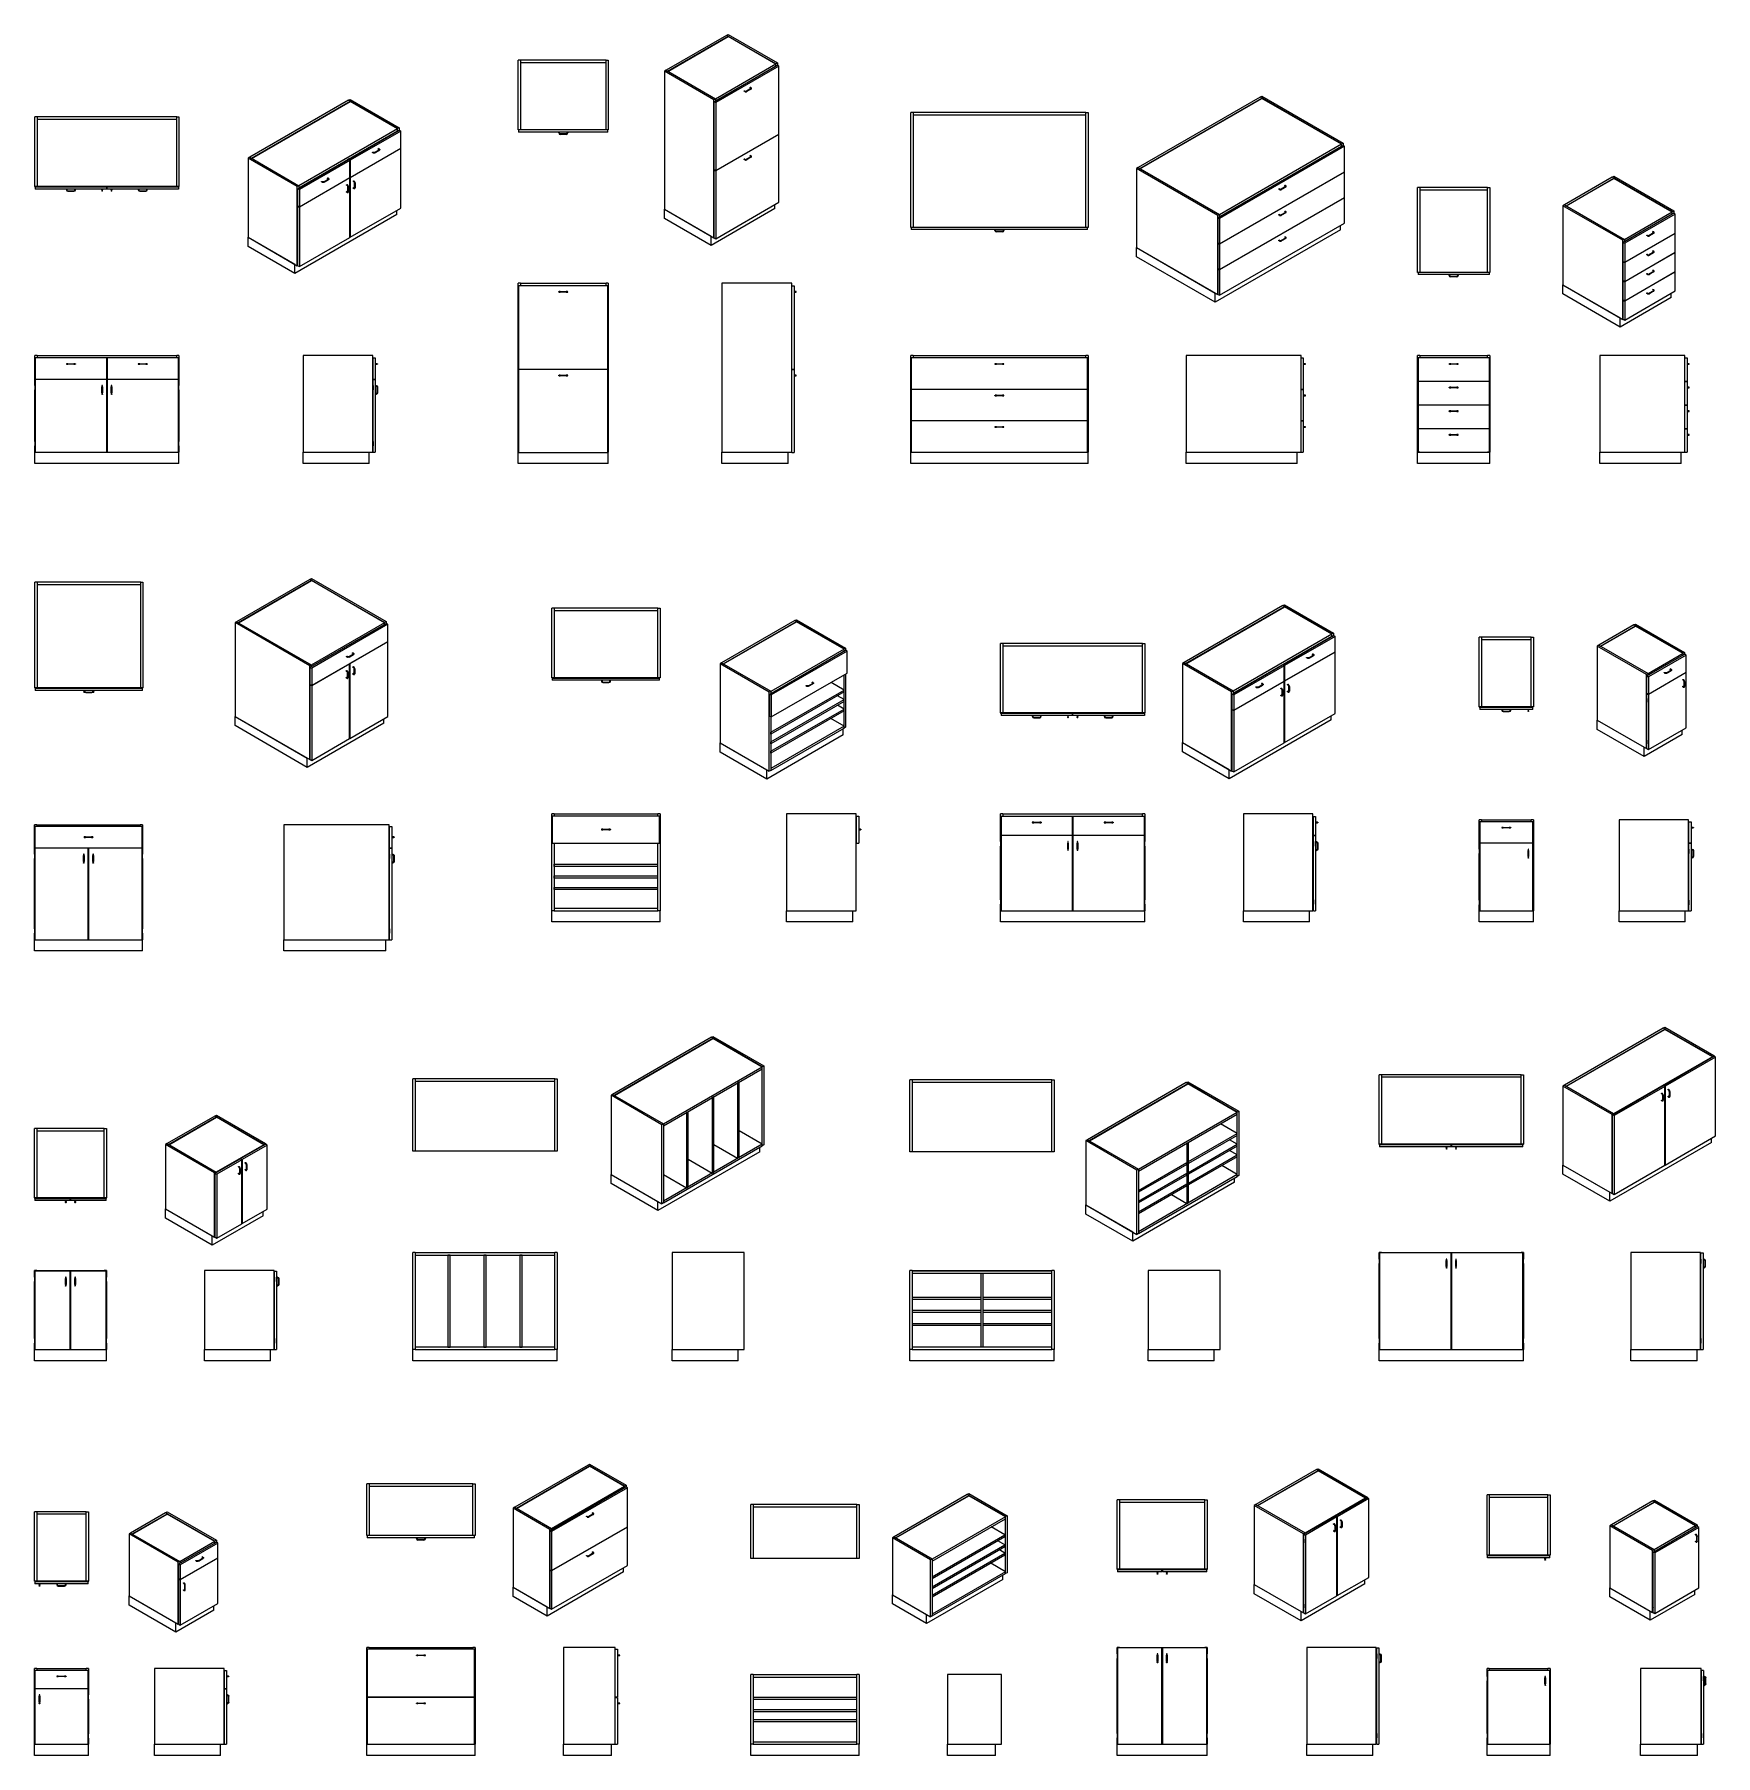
# Model space of a CAD drawing. Header units: millimetres. Extents: x 131 to 690, y 168 to 741.
import ezdxf

# ---------------------------------------------------------------- set-up
doc = ezdxf.new("R2010")
doc.units = ezdxf.units.MM
doc.layers.add('Standard', color=40, linetype='Continuous')

msp = doc.modelspace()

# ---------------------------------------------------------------- linework, layer by layer
at = {"layer": 'Standard', "linetype": 'Continuous', "lineweight": 0, "extrusion": (-5.55112e-17, 0.816497, 0.57735)}
for p, q in [((360.97, 740.61), (340.81, 728.97)), ((341.34, 728.67), (361.5, 740.3)), ((341.43, 728.62), (361.5, 740.2)), ((360.97, 740.61), (361.5, 740.91)), ((361.5, 740.3), (360.97, 740.61)), ((377.41, 731.12), (360.97, 740.61)), ((361.5, 740.91), (377.94, 731.42)), ((361.5, 740.2), (361.5, 740.3)), ((377.41, 731.01), (361.5, 740.2)), ((340.81, 728.97), (340.28, 728.67)), ((340.28, 728.67), (340.28, 682.74)), ((356.72, 719.18), (340.28, 728.67)), ((340.81, 728.97), (341.34, 728.67)), ((340.81, 728.97), (357.25, 719.48)), ((356.81, 718.51), (377.85, 730.66)), ((377.41, 731.01), (357.25, 719.38)), ((357.25, 718.77), (377.41, 730.4)), ((378.38, 730.35), (357.34, 718.21)), ((377.94, 731.42), (377.41, 731.12)), ((377.41, 730.4), (377.41, 731.12)), ((377.41, 730.4), (377.41, 731.01)), ((378.38, 730.35), (377.85, 730.66)), ((377.94, 731.42), (377.94, 730.61)), ((378.38, 707.74), (378.38, 730.35)), ((367, 721.89), (366.82, 721.99)), ((366.87, 722.15), (367.04, 722.05)), ((367.09, 722.05), (366.91, 722.15)), ((368.98, 722.87), (367.57, 722.05)), ((367.62, 722.05), (369.03, 722.86)), ((369.08, 722.7), (367.66, 721.89)), ((368.81, 723.14), (368.98, 723.04)), ((369.03, 723.19), (368.85, 723.3)), ((368.9, 723.3), (369.08, 723.2)), ((235.08, 718.99), (202.2, 700.01)), ((202.73, 699.7), (235.61, 718.68)), ((202.82, 699.65), (235.61, 718.58)), ((235.08, 718.99), (235.61, 719.3)), ((251.43, 709.55), (235.08, 718.99)), ((235.61, 718.68), (235.08, 718.99)), ((235.61, 719.3), (251.96, 709.85)), ((235.61, 718.58), (235.61, 718.68)), ((251.43, 709.45), (235.61, 718.58)), ((357.25, 719.48), (356.72, 719.18)), ((356.72, 673.25), (356.72, 719.18)), ((356.81, 718.51), (357.34, 718.21)), ((356.81, 695.91), (356.81, 718.51)), ((357.25, 719.48), (357.25, 718.77)), ((357.25, 719.38), (357.25, 718.77)), ((357.34, 718.21), (357.34, 695.6)), ((538.65, 720.04), (497.99, 696.57)), ((498.52, 696.26), (539.18, 719.74)), ((498.61, 696.21), (539.18, 719.63)), ((538.65, 720.04), (539.18, 720.35)), ((539.18, 719.74), (538.65, 720.04)), ((565.7, 704.43), (538.65, 720.04)), ((539.18, 720.35), (566.23, 704.73)), ((539.18, 719.63), (539.18, 719.74)), ((565.7, 704.33), (539.18, 719.63)), ((251.43, 709.45), (218.55, 690.46)), ((218.55, 689.85), (251.43, 708.83)), ((235.13, 699.32), (251.96, 709.04)), ((252.49, 708.73), (235.66, 699.01)), ((247.1, 706.23), (247.01, 706.28)), ((251.96, 709.85), (251.43, 709.55)), ((251.43, 708.73), (251.43, 709.55)), ((251.43, 708.83), (251.43, 709.45)), ((251.96, 709.85), (251.96, 709.04)), ((251.96, 709.04), (252.49, 708.73)), ((252.49, 703.02), (252.49, 708.73)), ((357.34, 695.6), (378.38, 707.74)), ((378.38, 707.64), (357.34, 695.5)), ((378.38, 707.64), (378.29, 707.69)), ((378.38, 685.04), (378.38, 707.64)), ((202.2, 700.01), (201.67, 699.7)), ((201.67, 699.7), (201.67, 673.37)), ((218.02, 690.26), (201.67, 699.7)), ((202.2, 700.01), (218.55, 690.56)), ((202.2, 700.01), (202.73, 699.7)), ((218.2, 689.54), (235.04, 699.27)), ((235.26, 699.5), (234.73, 699.19)), ((234.73, 699.19), (234.73, 699.09)), ((235.57, 698.96), (235.04, 699.27)), ((235.66, 699.01), (235.13, 699.32)), ((235.13, 699.21), (235.13, 699.32)), ((235.26, 699.39), (235.26, 699.5)), ((235.66, 693.29), (252.49, 703.02)), ((252.49, 702.91), (235.66, 693.19)), ((243.03, 701.58), (243.21, 701.48)), ((243.08, 701.74), (243.26, 701.64)), ((243.13, 701.75), (243.3, 701.64)), ((243.78, 701.64), (245.2, 702.46)), ((243.83, 701.64), (245.25, 702.45)), ((243.88, 701.48), (245.29, 702.3)), ((245.2, 702.63), (245.02, 702.73)), ((245.25, 702.79), (245.07, 702.89)), ((245.29, 702.79), (245.12, 702.89)), ((252.49, 702.91), (252.4, 702.97)), ((252.49, 683.11), (252.49, 702.91)), ((367, 699.18), (366.82, 699.28)), ((366.87, 699.44), (367.04, 699.34)), ((367.09, 699.34), (366.91, 699.44)), ((368.98, 700.16), (367.57, 699.34)), ((367.62, 699.34), (369.03, 700.15)), ((369.08, 700), (367.66, 699.18)), ((368.81, 700.43), (368.98, 700.33)), ((369.03, 700.49), (368.85, 700.59)), ((368.9, 700.59), (369.08, 700.49)), ((524.6, 679.98), (566.14, 703.97)), ((565.7, 704.33), (525.04, 680.85)), ((525.04, 680.24), (565.7, 703.71)), ((566.67, 703.66), (525.13, 679.68)), ((566.23, 704.73), (565.7, 704.43)), ((565.7, 703.71), (565.7, 704.43)), ((565.7, 703.71), (565.7, 704.33)), ((566.67, 703.66), (566.14, 703.97)), ((566.23, 704.73), (566.23, 703.92)), ((566.67, 695.17), (566.67, 703.66)), ((235.57, 698.96), (218.73, 689.24)), ((235.57, 693.24), (235.57, 698.96)), ((235.57, 693.35), (235.66, 693.29)), ((235.66, 699.01), (235.66, 693.29)), ((356.81, 695.91), (357.34, 695.6)), ((356.81, 695.8), (356.9, 695.85)), ((356.81, 695.8), (357.34, 695.5)), ((356.81, 673.2), (356.81, 695.8)), ((357.34, 695.5), (357.34, 672.89)), ((497.99, 696.57), (497.46, 696.26)), ((497.46, 696.26), (497.46, 669.93)), ((524.51, 680.65), (497.46, 696.26)), ((497.99, 696.57), (525.04, 680.95)), ((497.99, 696.57), (498.52, 696.26)), ((525.13, 671.19), (566.67, 695.17)), ((566.67, 695.07), (525.13, 671.09)), ((566.67, 695.07), (566.58, 695.12)), ((566.67, 686.63), (566.67, 695.07)), ((655.85, 693.39), (639.94, 684.2)), ((655.85, 693.39), (656.38, 693.7)), ((656.38, 693.08), (655.85, 693.39)), ((675.83, 681.86), (655.85, 693.39)), ((656.38, 693.7), (676.36, 682.16)), ((218.55, 690.56), (218.02, 690.26)), ((218.02, 663.93), (218.02, 690.26)), ((218.2, 689.54), (218.73, 689.24)), ((218.2, 683.83), (218.2, 689.54)), ((218.55, 690.56), (218.55, 689.75)), ((218.55, 690.46), (218.55, 689.85)), ((218.73, 683.52), (235.57, 693.24)), ((235.57, 693.14), (218.73, 683.42)), ((218.73, 689.24), (218.73, 683.52)), ((226.11, 691.81), (226.28, 691.71)), ((226.15, 691.97), (226.33, 691.87)), ((226.2, 691.97), (226.38, 691.87)), ((226.86, 691.87), (228.27, 692.69)), ((226.9, 691.87), (228.32, 692.68)), ((226.95, 691.71), (228.37, 692.52)), ((228.27, 692.86), (228.1, 692.96)), ((228.32, 693.01), (228.14, 693.12)), ((228.37, 693.02), (228.19, 693.12)), ((234.62, 690.68), (234.44, 690.78)), ((234.44, 688.49), (234.62, 688.38)), ((234.46, 690.74), (234.64, 690.64)), ((234.64, 688.34), (234.46, 688.44)), ((234.55, 690.9), (234.73, 690.8)), ((234.73, 688.5), (234.55, 688.6)), ((234.88, 690.22), (234.88, 688.59)), ((234.9, 688.55), (234.9, 690.18)), ((235.06, 690.22), (235.06, 688.59)), ((235.57, 693.14), (235.48, 693.19)), ((235.57, 693.24), (235.66, 693.19)), ((235.57, 673.34), (235.57, 693.14)), ((235.66, 693.19), (235.66, 673.39)), ((236.83, 691.96), (236.65, 692.06)), ((236.65, 689.76), (236.83, 689.66)), ((236.67, 692.01), (236.85, 691.91)), ((236.85, 689.62), (236.67, 689.72)), ((236.76, 692.18), (236.94, 692.07)), ((236.94, 689.78), (236.76, 689.88)), ((237.09, 691.5), (237.09, 689.86)), ((237.11, 689.82), (237.11, 691.46)), ((237.27, 691.5), (237.27, 689.86)), ((545.03, 689.28), (544.86, 689.38)), ((544.9, 689.54), (545.08, 689.44)), ((545.13, 689.44), (544.95, 689.54)), ((547.02, 690.26), (545.61, 689.44)), ((545.66, 689.44), (547.07, 690.25)), ((547.12, 690.1), (545.7, 689.28)), ((546.85, 690.53), (547.02, 690.43)), ((547.07, 690.59), (546.89, 690.69)), ((546.94, 690.69), (547.12, 690.59)), ((640.47, 683.9), (656.38, 693.08)), ((640.56, 683.85), (656.38, 692.98)), ((656.38, 692.98), (656.38, 693.08)), ((675.83, 681.76), (656.38, 692.98)), ((218.2, 682.2), (218.02, 682.09)), ((218.02, 682.09), (218.11, 682.04)), ((218.02, 680.87), (218.02, 682.09)), ((218.11, 682.04), (218.11, 680.82)), ((218.2, 683.83), (218.73, 683.52)), ((218.2, 683.73), (218.29, 683.78)), ((218.2, 683.73), (218.73, 683.42)), ((218.2, 682.09), (218.2, 683.73)), ((218.22, 680.84), (218.22, 682.07)), ((218.73, 683.42), (218.73, 663.62)), ((235.66, 673.39), (252.49, 683.11)), ((251.17, 680.92), (251.17, 682.35)), ((340.28, 682.74), (355.84, 673.76)), ((340.28, 679.68), (340.28, 682.74)), ((340.28, 682.74), (356.72, 673.25)), ((377.05, 682.94), (355.84, 670.7)), ((357.34, 672.89), (378.38, 685.04)), ((377.05, 682.94), (377.05, 684.27)), ((525.13, 662.65), (566.67, 686.63)), ((566.67, 686.53), (525.13, 662.55)), ((546.85, 681.94), (547.02, 681.84)), ((547.07, 682), (546.89, 682.1)), ((546.94, 682.1), (547.12, 682)), ((566.67, 686.53), (566.58, 686.58)), ((566.67, 678.04), (566.67, 686.53)), ((639.94, 684.2), (639.41, 683.9)), ((639.41, 683.9), (639.41, 657.57)), ((659.39, 672.37), (639.41, 683.9)), ((639.94, 684.2), (659.92, 672.67)), ((639.94, 684.2), (640.47, 683.9)), ((676.36, 682.16), (675.83, 681.86)), ((675.83, 681.14), (675.83, 681.86)), ((676.36, 682.16), (676.36, 681.35)), ((251.17, 680.92), (217.23, 661.32)), ((218.11, 680.82), (218.02, 680.87)), ((218.2, 666.89), (218.2, 680.82)), ((355.84, 670.7), (340.28, 679.68)), ((525.04, 680.95), (524.51, 680.65)), ((524.51, 654.32), (524.51, 680.65)), ((524.6, 679.98), (525.13, 679.68)), ((524.6, 671.5), (524.6, 679.98)), ((525.04, 680.95), (525.04, 680.24)), ((525.04, 680.85), (525.04, 680.24)), ((525.13, 679.68), (525.13, 671.19)), ((525.13, 654.06), (566.67, 678.04)), ((545.03, 680.69), (544.86, 680.79)), ((544.9, 680.95), (545.08, 680.85)), ((545.13, 680.85), (544.95, 680.95)), ((547.02, 681.67), (545.61, 680.85)), ((545.66, 680.85), (547.07, 681.66)), ((547.12, 681.51), (545.7, 680.69)), ((565.34, 675.85), (565.34, 677.28)), ((659.48, 671.7), (676.27, 681.4)), ((675.83, 681.76), (659.92, 672.57)), ((659.92, 671.96), (675.83, 681.14)), ((676.8, 681.09), (660.01, 671.4)), ((675.83, 681.14), (675.83, 681.76)), ((676.8, 681.09), (676.27, 681.4)), ((676.8, 674.76), (676.8, 681.09)), ((201.67, 673.37), (218.02, 663.93)), ((201.67, 673.37), (217.23, 664.39)), ((201.67, 670.31), (201.67, 673.37)), ((218.73, 663.62), (235.57, 673.34)), ((235.57, 673.44), (235.66, 673.39)), ((355.84, 670.7), (355.84, 673.76)), ((356.81, 673.3), (356.72, 673.25)), ((356.81, 673.2), (357.34, 672.89)), ((565.34, 675.85), (523.62, 651.76)), ((524.6, 671.5), (525.13, 671.19)), ((524.6, 671.39), (524.69, 671.44)), ((524.6, 671.39), (525.13, 671.09)), ((524.6, 662.96), (524.6, 671.39)), ((525.13, 671.09), (525.13, 662.65)), ((545.03, 672.15), (544.86, 672.25)), ((544.9, 672.41), (545.08, 672.31)), ((545.13, 672.31), (544.95, 672.41)), ((547.02, 673.13), (545.61, 672.31)), ((545.66, 672.31), (547.07, 673.12)), ((547.12, 672.97), (545.7, 672.15)), ((546.85, 673.4), (547.02, 673.3)), ((547.07, 673.46), (546.89, 673.56)), ((546.94, 673.56), (547.12, 673.46)), ((659.92, 672.67), (659.39, 672.37)), ((659.39, 646.03), (659.39, 672.37)), ((659.48, 671.7), (660.01, 671.4)), ((659.48, 665.37), (659.48, 671.7)), ((659.92, 672.67), (659.92, 671.96)), ((659.92, 672.57), (659.92, 671.96)), ((660.01, 665.07), (676.8, 674.76)), ((676.8, 674.67), (660.01, 664.98)), ((660.01, 671.4), (660.01, 665.07)), ((667.54, 673.85), (667.36, 673.96)), ((667.41, 674.11), (667.59, 674.01)), ((667.63, 674.02), (667.46, 674.12)), ((669.53, 674.83), (668.11, 674.02)), ((668.16, 674.01), (669.57, 674.83)), ((669.62, 674.67), (668.21, 673.85)), ((669.35, 675.1), (669.53, 675)), ((669.57, 675.16), (669.4, 675.26)), ((669.44, 675.27), (669.62, 675.16)), ((676.8, 674.67), (676.72, 674.72)), ((676.8, 668.35), (676.8, 674.67)), ((217.23, 661.32), (201.67, 670.31)), ((218.2, 666.99), (218.02, 666.89)), ((218.02, 666.89), (218.11, 666.84)), ((218.02, 665.66), (218.02, 666.89)), ((218.11, 665.61), (218.02, 665.66)), ((218.11, 666.84), (218.11, 665.61)), ((218.2, 663.93), (218.2, 665.61)), ((218.22, 665.64), (218.22, 666.86)), ((497.46, 669.93), (524.51, 654.32)), ((497.46, 669.93), (523.62, 654.83)), ((497.46, 666.87), (497.46, 669.93)), ((523.62, 651.76), (497.46, 666.87)), ((659.48, 665.37), (660.01, 665.07)), ((659.48, 665.29), (659.55, 665.33)), ((659.48, 665.29), (660.01, 664.98)), ((659.48, 658.96), (659.48, 665.29)), ((660.01, 658.65), (676.8, 668.35)), ((676.8, 668.26), (660.01, 658.56)), ((660.01, 664.98), (660.01, 658.65)), ((667.54, 667.44), (667.36, 667.54)), ((667.41, 667.7), (667.59, 667.59)), ((667.63, 667.6), (667.46, 667.7)), ((669.53, 668.42), (668.11, 667.6)), ((668.16, 667.59), (669.57, 668.41)), ((669.62, 668.25), (668.21, 667.44)), ((669.35, 668.69), (669.53, 668.58)), ((669.57, 668.74), (669.4, 668.84)), ((669.44, 668.85), (669.62, 668.75)), ((676.8, 668.26), (676.72, 668.3)), ((676.8, 661.93), (676.8, 668.26)), ((217.23, 661.32), (217.23, 664.39)), ((218.2, 664.03), (218.02, 663.93)), ((218.2, 663.93), (218.73, 663.62)), ((524.6, 662.96), (525.13, 662.65)), ((524.6, 662.85), (524.69, 662.91)), ((524.6, 662.85), (525.13, 662.55)), ((524.6, 654.37), (524.6, 662.85)), ((525.13, 662.55), (525.13, 654.06)), ((659.48, 658.96), (660.01, 658.65)), ((660.01, 652.23), (676.8, 661.93)), ((676.8, 661.84), (660.01, 652.14)), ((667.54, 661.02), (667.36, 661.12)), ((667.41, 661.28), (667.59, 661.18)), ((667.63, 661.18), (667.46, 661.28)), ((669.53, 662), (668.11, 661.18)), ((668.16, 661.18), (669.57, 661.99)), ((669.62, 661.84), (668.21, 661.02)), ((669.35, 662.27), (669.53, 662.17)), ((669.57, 662.33), (669.4, 662.43)), ((669.44, 662.43), (669.62, 662.33)), ((676.8, 661.84), (676.72, 661.89)), ((676.8, 655.51), (676.8, 661.84)), ((523.62, 651.76), (523.62, 654.83)), ((524.6, 654.37), (524.51, 654.32)), ((524.6, 654.37), (525.13, 654.06)), ((639.41, 657.57), (659.39, 646.03)), ((639.41, 657.57), (658.5, 646.54)), ((639.41, 654.5), (639.41, 657.57)), ((658.5, 643.48), (639.41, 654.5)), ((675.47, 653.28), (658.5, 643.48)), ((659.48, 658.87), (659.55, 658.91)), ((659.48, 658.87), (660.01, 658.56)), ((659.48, 652.54), (659.48, 658.87)), ((660.01, 658.56), (660.01, 652.23)), ((660.01, 645.82), (676.8, 655.51)), ((667.54, 654.6), (667.36, 654.7)), ((667.41, 654.86), (667.59, 654.76)), ((667.63, 654.76), (667.46, 654.87)), ((669.53, 655.58), (668.11, 654.76)), ((668.16, 654.76), (669.57, 655.58)), ((669.62, 655.42), (668.21, 654.6)), ((669.35, 655.85), (669.53, 655.75)), ((669.57, 655.91), (669.4, 656.01)), ((669.44, 656.01), (669.62, 655.91)), ((675.47, 653.28), (675.47, 654.75)), ((659.48, 652.54), (660.01, 652.23)), ((659.48, 652.45), (659.55, 652.5)), ((659.48, 652.45), (660.01, 652.14)), ((659.48, 646.12), (659.48, 652.45)), ((660.01, 652.14), (660.01, 645.82)), ((658.5, 643.48), (658.5, 646.54)), ((659.51, 646.1), (659.39, 646.03)), ((659.48, 646.12), (660.01, 645.82)), ((222.24, 559.49), (197.84, 545.4)), ((198.37, 545.09), (222.77, 559.18)), ((198.46, 545.04), (222.77, 559.08)), ((222.24, 559.49), (222.77, 559.79)), ((222.77, 559.18), (222.24, 559.49)), ((247.07, 545.15), (222.24, 559.49)), ((222.77, 559.79), (247.6, 545.45)), ((222.77, 559.08), (222.77, 559.18)), ((247.07, 545.04), (222.77, 559.08)), ((546.15, 550.76), (513.27, 531.78)), ((513.8, 531.47), (546.68, 550.46)), ((513.89, 531.42), (546.68, 550.36)), ((546.15, 550.76), (546.68, 551.07)), ((546.68, 550.46), (546.15, 550.76)), ((562.5, 541.32), (546.15, 550.76)), ((546.68, 551.07), (563.04, 541.63)), ((546.68, 550.36), (546.68, 550.46)), ((562.5, 541.22), (546.68, 550.36)), ((197.84, 545.4), (197.31, 545.09)), ((197.31, 545.09), (197.31, 513.86)), ((222.15, 530.76), (197.31, 545.09)), ((197.84, 545.4), (198.37, 545.09)), ((197.84, 545.4), (222.68, 531.06)), ((222.32, 530.24), (247.6, 544.84)), ((247.07, 545.04), (222.68, 530.96)), ((248.13, 544.53), (222.85, 529.94)), ((247.6, 545.45), (247.07, 545.15)), ((247.07, 544.53), (247.07, 545.15)), ((247.07, 544.53), (247.07, 545.04)), ((247.6, 545.45), (247.6, 544.84)), ((248.13, 544.53), (247.6, 544.84)), ((248.13, 538.82), (248.13, 544.53)), ((383.72, 545.78), (359.32, 531.69)), ((359.85, 531.39), (384.25, 545.47)), ((359.94, 531.34), (384.25, 545.37)), ((383.72, 545.78), (384.25, 546.08)), ((384.25, 545.47), (383.72, 545.78)), ((400.07, 536.34), (383.72, 545.78)), ((384.25, 546.08), (400.6, 536.64)), ((384.25, 545.37), (384.25, 545.47)), ((400.07, 536.24), (384.25, 545.37)), ((663.08, 544.32), (663.61, 544.63)), ((663.61, 544.63), (679.96, 535.19)), ((222.85, 524.22), (248.13, 538.82)), ((248.13, 538.72), (235.54, 531.44)), ((248.13, 538.72), (248.05, 538.77)), ((248.13, 513.81), (248.13, 538.72)), ((562.5, 541.22), (529.62, 522.24)), ((529.62, 521.62), (562.5, 540.61)), ((546.2, 531.09), (563.04, 540.81)), ((563.57, 540.51), (546.73, 530.78)), ((563.04, 541.63), (562.5, 541.32)), ((562.5, 540.51), (562.5, 541.32)), ((562.5, 540.61), (562.5, 541.22)), ((563.04, 541.63), (563.04, 540.81)), ((563.04, 540.81), (563.57, 540.51)), ((563.57, 535.4), (563.57, 540.51)), ((663.08, 544.32), (651.41, 537.59)), ((651.94, 537.28), (663.61, 544.02)), ((652.03, 537.23), (663.61, 543.92)), ((663.61, 544.02), (663.08, 544.32)), ((679.43, 534.88), (663.08, 544.32)), ((663.61, 543.92), (663.61, 544.02)), ((679.43, 534.78), (663.61, 543.92)), ((234.45, 533.72), (234.63, 533.62)), ((234.5, 533.88), (234.68, 533.78)), ((234.55, 533.89), (234.72, 533.78)), ((235.2, 533.78), (236.62, 534.6)), ((235.25, 533.78), (236.67, 534.6)), ((235.3, 533.62), (236.71, 534.44)), ((236.62, 534.77), (236.44, 534.87)), ((236.67, 534.93), (236.49, 535.03)), ((236.71, 534.93), (236.54, 535.03)), ((375.32, 521.33), (400.6, 535.93)), ((400.07, 536.24), (375.67, 522.15)), ((401.13, 535.62), (375.85, 521.03)), ((400.6, 536.64), (400.07, 536.34)), ((400.07, 535.62), (400.07, 536.34)), ((400.07, 535.62), (400.07, 536.24)), ((400.6, 536.64), (400.6, 535.93)), ((401.13, 535.62), (400.6, 535.93)), ((401.13, 528.27), (401.13, 535.62)), ((546.73, 525.68), (563.57, 535.4)), ((563.57, 535.3), (546.73, 525.58)), ((554.11, 533.36), (554.28, 533.26)), ((554.15, 533.51), (554.33, 533.41)), ((554.2, 533.52), (554.38, 533.42)), ((554.86, 533.42), (556.27, 534.23)), ((554.9, 533.41), (556.32, 534.23)), ((554.95, 533.26), (556.36, 534.07)), ((556.27, 534.4), (556.09, 534.51)), ((556.32, 534.56), (556.14, 534.66)), ((556.36, 534.57), (556.19, 534.67)), ((558.7, 538.31), (558.62, 538.36)), ((563.57, 535.3), (563.48, 535.35)), ((563.57, 514.89), (563.57, 535.3)), ((651.41, 537.59), (650.88, 537.28)), ((650.88, 537.28), (650.88, 512.58)), ((667.23, 527.84), (650.88, 537.28)), ((651.41, 537.59), (651.94, 537.28)), ((651.41, 537.59), (667.76, 528.15)), ((667.41, 527.33), (679.96, 534.58)), ((679.43, 534.78), (667.76, 528.04)), ((680.49, 534.27), (667.94, 527.02)), ((679.96, 535.19), (679.43, 534.88)), ((679.43, 534.27), (679.43, 534.88)), ((679.43, 534.27), (679.43, 534.78)), ((679.96, 535.19), (679.96, 534.58)), ((680.49, 534.27), (679.96, 534.58)), ((680.49, 528.55), (680.49, 534.27)), ((222.68, 531.06), (222.15, 530.76)), ((222.15, 499.52), (222.15, 530.76)), ((222.32, 530.24), (222.85, 529.94)), ((222.32, 524.53), (222.32, 530.24)), ((222.68, 531.06), (222.68, 530.45)), ((222.68, 530.96), (222.68, 530.45)), ((235.45, 531.39), (222.85, 524.12)), ((222.85, 529.94), (222.85, 524.22)), ((234.5, 528.93), (234.32, 529.03)), ((234.34, 528.99), (234.52, 528.89)), ((234.44, 529.15), (234.61, 529.05)), ((234.76, 528.47), (234.76, 526.84)), ((234.79, 526.8), (234.79, 528.43)), ((234.95, 528.47), (234.95, 526.84)), ((235.45, 531.39), (235.36, 531.44)), ((235.45, 531.5), (235.54, 531.44)), ((235.45, 506.49), (235.45, 531.39)), ((235.54, 531.44), (235.54, 506.54)), ((236.71, 530.21), (236.53, 530.31)), ((236.53, 528.01), (236.71, 527.91)), ((236.55, 530.27), (236.73, 530.16)), ((236.73, 527.87), (236.55, 527.97)), ((236.65, 530.43), (236.82, 530.33)), ((236.82, 528.03), (236.65, 528.13)), ((236.97, 529.75), (236.97, 528.11)), ((237, 528.08), (237, 529.71)), ((237.16, 529.75), (237.16, 528.11)), ((359.32, 531.69), (358.79, 531.39)), ((358.79, 531.39), (358.79, 505.06)), ((375.14, 521.95), (358.79, 531.39)), ((359.32, 531.69), (359.85, 531.39)), ((359.32, 531.69), (375.67, 522.25)), ((375.85, 513.68), (401.13, 528.27)), ((400.07, 510.01), (400.07, 527.66)), ((400.6, 527.97), (400.6, 510.31)), ((513.27, 531.78), (512.74, 531.47)), ((512.74, 531.47), (512.74, 505.14)), ((529.09, 522.03), (512.74, 531.47)), ((513.27, 531.78), (513.8, 531.47)), ((513.27, 531.78), (529.62, 522.34)), ((529.27, 521.32), (546.11, 531.04)), ((546.64, 530.73), (529.8, 521.01)), ((546.64, 530.73), (546.11, 531.04)), ((546.73, 530.78), (546.2, 531.09)), ((546.2, 530.99), (546.2, 531.09)), ((546.64, 525.63), (546.64, 530.73)), ((546.73, 530.78), (546.73, 525.68)), ((667.76, 528.15), (667.23, 527.84)), ((667.23, 503.14), (667.23, 527.84)), ((667.41, 527.33), (667.94, 527.02)), ((667.41, 521.61), (667.41, 527.33)), ((667.76, 528.15), (667.76, 527.53)), ((667.76, 528.04), (667.76, 527.53)), ((667.94, 521.31), (680.49, 528.55)), ((680.49, 528.45), (667.94, 521.21)), ((673.17, 528.36), (673.35, 528.26)), ((673.22, 528.52), (673.4, 528.41)), ((673.27, 528.52), (673.44, 528.42)), ((673.92, 528.42), (675.34, 529.24)), ((673.97, 528.41), (675.38, 529.23)), ((674.02, 528.26), (675.43, 529.07)), ((675.34, 529.4), (675.16, 529.51)), ((675.38, 529.56), (675.21, 529.66)), ((675.43, 529.57), (675.25, 529.67)), ((680.49, 528.45), (680.4, 528.5)), ((680.49, 510.08), (680.49, 528.45)), ((222.32, 522.9), (222.15, 522.79)), ((222.15, 522.79), (222.24, 522.74)), ((222.15, 521.57), (222.15, 522.79)), ((222.24, 521.52), (222.15, 521.57)), ((222.24, 522.74), (222.24, 521.52)), ((222.32, 524.53), (222.85, 524.22)), ((222.32, 524.43), (222.41, 524.48)), ((222.32, 524.43), (222.85, 524.12)), ((222.32, 522.79), (222.32, 524.43)), ((222.32, 502.48), (222.32, 521.52)), ((222.34, 521.54), (222.34, 522.77)), ((222.85, 524.12), (222.85, 499.22)), ((234.32, 526.74), (234.5, 526.63)), ((234.52, 526.59), (234.34, 526.69)), ((234.61, 526.75), (234.44, 526.86)), ((375.67, 522.25), (375.14, 521.95)), ((375.14, 495.61), (375.14, 521.95)), ((375.67, 508.58), (400.07, 522.66)), ((375.67, 522.25), (375.67, 521.54)), ((375.67, 522.15), (375.67, 521.54)), ((400.07, 522.05), (375.67, 507.96)), ((387.45, 524), (387.63, 523.89)), ((387.5, 524.15), (387.67, 524.05)), ((387.54, 524.16), (387.72, 524.06)), ((388.2, 524.06), (389.61, 524.87)), ((388.25, 524.05), (389.66, 524.87)), ((388.29, 523.89), (389.71, 524.71)), ((389.61, 525.04), (389.44, 525.14)), ((389.66, 525.2), (389.48, 525.3)), ((389.71, 525.2), (389.53, 525.31)), ((400.07, 522.66), (395.74, 525.16)), ((400.07, 522.05), (400.07, 522.66)), ((529.62, 522.34), (529.09, 522.03)), ((529.09, 495.7), (529.09, 522.03)), ((529.62, 522.34), (529.62, 521.52)), ((529.62, 522.24), (529.62, 521.62)), ((529.8, 515.91), (546.64, 525.63)), ((546.64, 525.53), (529.8, 515.81)), ((537.18, 523.58), (537.36, 523.48)), ((537.23, 523.74), (537.4, 523.64)), ((537.27, 523.75), (537.45, 523.65)), ((537.93, 523.65), (539.34, 524.46)), ((537.98, 523.64), (539.39, 524.46)), ((538.02, 523.48), (539.44, 524.3)), ((539.34, 524.63), (539.17, 524.73)), ((539.39, 524.79), (539.21, 524.89)), ((539.44, 524.79), (539.26, 524.9)), ((545.69, 523.07), (545.51, 523.17)), ((545.53, 523.13), (545.71, 523.02)), ((545.63, 523.29), (545.8, 523.19)), ((545.95, 522.61), (545.95, 520.97)), ((545.98, 520.94), (545.98, 522.57)), ((546.14, 522.61), (546.14, 520.97)), ((546.64, 525.53), (546.55, 525.58)), ((546.64, 525.73), (546.73, 525.68)), ((546.64, 525.63), (546.73, 525.58)), ((546.64, 505.12), (546.64, 525.53)), ((546.73, 525.58), (546.73, 505.17)), ((547.9, 524.34), (547.72, 524.44)), ((547.72, 522.15), (547.9, 522.05)), ((547.74, 524.4), (547.92, 524.3)), ((547.92, 522), (547.74, 522.1)), ((547.84, 524.56), (548.01, 524.46)), ((548.01, 522.17), (547.84, 522.27)), ((548.16, 523.88), (548.16, 522.25)), ((548.19, 522.21), (548.19, 523.84)), ((548.35, 523.88), (548.35, 522.25)), ((667.41, 521.61), (667.94, 521.31)), ((667.41, 521.51), (667.5, 521.56)), ((667.41, 521.51), (667.94, 521.21)), ((667.41, 519.88), (667.41, 521.51)), ((667.94, 527.02), (667.94, 521.31)), ((679.49, 525.96), (679.32, 526.07)), ((679.32, 523.77), (679.49, 523.67)), ((679.34, 526.02), (679.51, 525.92)), ((679.51, 523.63), (679.34, 523.73)), ((679.43, 526.19), (679.61, 526.08)), ((679.61, 523.79), (679.43, 523.89)), ((679.75, 525.51), (679.75, 523.87)), ((679.78, 523.83), (679.78, 525.47)), ((679.94, 525.51), (679.94, 523.87)), ((375.32, 521.33), (375.85, 521.03)), ((375.32, 513.99), (375.32, 521.33)), ((375.67, 505.41), (400.07, 519.5)), ((400.07, 518.88), (375.67, 504.8)), ((375.67, 502.25), (400.07, 516.33)), ((400.07, 515.72), (375.67, 501.64)), ((375.85, 521.03), (375.85, 513.68)), ((400.07, 519.5), (397.86, 520.77)), ((400.07, 516.33), (397.86, 517.61)), ((400.07, 518.88), (400.07, 519.5)), ((400.07, 515.72), (400.07, 516.33)), ((529.27, 521.32), (529.8, 521.01)), ((529.27, 516.22), (529.27, 521.32)), ((529.27, 516.22), (529.8, 515.91)), ((529.27, 516.11), (529.36, 516.16)), ((529.27, 516.11), (529.8, 515.81)), ((529.27, 514.48), (529.27, 516.11)), ((529.8, 521.01), (529.8, 515.91)), ((529.8, 515.81), (529.8, 495.39)), ((545.51, 520.87), (545.69, 520.77)), ((545.71, 520.73), (545.53, 520.83)), ((545.8, 520.89), (545.63, 520.99)), ((667.41, 519.98), (667.23, 519.88)), ((667.23, 519.88), (667.32, 519.83)), ((667.23, 518.65), (667.23, 519.88)), ((667.32, 518.6), (667.23, 518.65)), ((667.32, 519.83), (667.32, 518.6)), ((667.41, 506), (667.41, 518.6)), ((667.43, 518.63), (667.43, 519.85)), ((667.94, 521.21), (667.94, 502.84)), ((197.31, 513.86), (222.15, 499.52)), ((197.31, 513.86), (221.35, 499.98)), ((197.31, 510.8), (197.31, 513.86)), ((221.35, 496.92), (197.31, 510.8)), ((246.81, 511.62), (221.35, 496.92)), ((235.54, 506.54), (248.13, 513.81)), ((246.81, 511.62), (246.81, 513.05)), ((375.32, 513.99), (375.85, 513.68)), ((375.67, 513.78), (375.67, 495.92)), ((400.07, 510.62), (375.67, 496.53)), ((375.67, 495.92), (400.07, 510.01)), ((400.07, 510.62), (395.65, 513.17)), ((400.07, 510.01), (400.07, 510.62)), ((400.6, 510.31), (400.07, 510.01)), ((562.24, 512.69), (528.3, 493.1)), ((529.27, 514.58), (529.09, 514.48)), ((529.09, 514.48), (529.18, 514.43)), ((529.09, 513.26), (529.09, 514.48)), ((529.18, 513.2), (529.09, 513.26)), ((529.18, 514.43), (529.18, 513.2)), ((529.27, 498.66), (529.27, 513.2)), ((529.29, 513.23), (529.29, 514.45)), ((546.73, 505.17), (563.57, 514.89)), ((562.24, 512.69), (562.24, 514.12)), ((650.88, 512.58), (667.23, 503.14)), ((650.88, 512.58), (666.44, 503.6)), ((650.88, 509.52), (650.88, 512.58)), ((667.94, 502.84), (680.49, 510.08)), ((222.85, 499.22), (235.45, 506.49)), ((235.45, 506.59), (235.54, 506.54)), ((358.79, 505.06), (374.35, 496.07)), ((358.79, 501.99), (358.79, 505.06)), ((358.79, 505.06), (375.14, 495.61)), ((399.8, 507.71), (374.35, 493.01)), ((375.67, 507.96), (375.67, 508.58)), ((375.67, 504.8), (375.67, 505.41)), ((399.8, 507.71), (399.8, 509.85)), ((512.74, 505.14), (529.09, 495.7)), ((512.74, 505.14), (528.3, 496.16)), ((512.74, 502.08), (512.74, 505.14)), ((529.8, 495.39), (546.64, 505.12)), ((546.64, 505.22), (546.73, 505.17)), ((666.44, 500.54), (650.88, 509.52)), ((679.16, 507.89), (666.44, 500.54)), ((667.41, 506.1), (667.23, 506)), ((667.23, 506), (667.32, 505.95)), ((667.23, 504.77), (667.23, 506)), ((667.32, 504.72), (667.23, 504.77)), ((667.32, 505.95), (667.32, 504.72)), ((667.41, 503.14), (667.41, 504.72)), ((667.43, 504.75), (667.43, 505.97)), ((679.16, 507.89), (679.16, 509.32)), ((221.35, 496.92), (221.35, 499.98)), ((222.32, 502.59), (222.15, 502.48)), ((222.15, 502.48), (222.24, 502.43)), ((222.15, 501.26), (222.15, 502.48)), ((222.24, 501.21), (222.15, 501.26)), ((222.32, 499.63), (222.15, 499.52)), ((222.24, 502.43), (222.24, 501.21)), ((222.32, 499.52), (222.32, 501.21)), ((222.32, 499.52), (222.85, 499.22)), ((222.34, 501.23), (222.34, 502.46)), ((374.35, 493.01), (358.79, 501.99)), ((375.67, 501.64), (375.67, 502.25)), ((528.3, 493.1), (512.74, 502.08)), ((529.27, 498.76), (529.09, 498.66)), ((529.09, 498.66), (529.18, 498.61)), ((529.09, 497.44), (529.09, 498.66)), ((529.18, 498.61), (529.18, 497.39)), ((529.29, 497.41), (529.29, 498.64)), ((666.44, 500.54), (666.44, 503.6)), ((667.41, 503.24), (667.23, 503.14)), ((667.41, 503.14), (667.94, 502.84)), ((374.35, 493.01), (374.35, 496.07)), ((375.67, 495.92), (375.14, 495.61)), ((375.67, 496.53), (375.67, 495.92)), ((528.3, 493.1), (528.3, 496.16)), ((529.18, 497.39), (529.09, 497.44)), ((529.27, 495.8), (529.09, 495.7)), ((529.27, 495.7), (529.27, 497.39)), ((529.27, 495.7), (529.8, 495.39)), ((355.89, 407.04), (323.01, 388.05)), ((355.89, 407.04), (356.42, 407.34)), ((372.86, 397.24), (355.89, 407.04)), ((356.42, 406.73), (355.89, 407.04)), ((356.42, 407.34), (373.39, 397.54)), ((672.84, 410.11), (639.96, 391.13)), ((640.49, 390.82), (673.37, 409.8)), ((640.58, 390.77), (673.37, 409.7)), ((672.84, 410.11), (673.37, 410.42)), ((689.19, 400.67), (672.84, 410.11)), ((673.37, 409.8), (672.84, 410.11)), ((673.37, 410.42), (689.72, 400.98)), ((673.37, 409.7), (673.37, 409.8)), ((689.19, 400.57), (673.37, 409.7)), ((323.54, 387.75), (356.42, 406.73)), ((323.63, 387.69), (356.42, 406.63)), ((356.42, 406.63), (356.42, 406.73)), ((372.86, 397.14), (356.42, 406.63)), ((372.86, 397.14), (339.98, 378.15)), ((339.98, 377.54), (372.86, 396.52)), ((373.39, 397.54), (372.86, 397.24)), ((372.86, 370.91), (372.86, 397.24)), ((372.86, 396.52), (372.86, 397.14)), ((373.39, 397.54), (373.39, 371.21)), ((689.19, 400.57), (656.31, 381.58)), ((672.89, 391.05), (689.72, 400.77)), ((690.25, 400.46), (673.42, 390.74)), ((689.72, 400.98), (689.19, 400.67)), ((689.19, 400.46), (689.19, 400.67)), ((689.19, 400.46), (689.19, 400.57)), ((689.72, 400.98), (689.72, 400.77)), ((690.25, 400.46), (689.72, 400.77)), ((690.25, 374.23), (690.25, 400.46)), ((365.17, 392.08), (364.64, 391.78)), ((364.64, 391.78), (364.64, 366.77)), ((365.17, 367.08), (365.17, 392.08)), ((514.03, 391.95), (481.15, 372.96)), ((481.68, 372.66), (514.56, 391.64)), ((481.77, 372.61), (514.56, 391.54)), ((514.03, 391.95), (514.56, 392.25)), ((514.56, 391.64), (514.03, 391.95)), ((531, 382.15), (514.03, 391.95)), ((514.56, 392.25), (531.53, 382.46)), ((514.56, 391.54), (514.56, 391.64)), ((531, 382.05), (514.56, 391.54)), ((639.96, 391.13), (639.43, 390.82)), ((639.43, 390.82), (639.43, 364.49)), ((655.78, 381.38), (639.43, 390.82)), ((639.96, 391.13), (656.31, 381.69)), ((639.96, 391.13), (640.49, 390.82)), ((655.96, 381.28), (672.8, 391)), ((673.33, 390.69), (656.49, 380.97)), ((673.33, 390.69), (672.8, 391)), ((672.89, 391.05), (673.42, 390.74)), ((672.89, 390.95), (672.89, 391.05)), ((673.33, 364.46), (673.33, 390.69)), ((673.42, 390.74), (673.42, 364.51)), ((674.52, 389.73), (674.7, 389.63)), ((323.01, 388.05), (322.48, 387.75)), ((322.48, 387.75), (322.48, 361.41)), ((339.45, 377.95), (322.48, 387.75)), ((323.01, 388.05), (323.54, 387.75)), ((323.01, 388.05), (339.98, 378.25)), ((356.69, 387.18), (356.16, 386.88)), ((356.16, 386.88), (356.16, 361.87)), ((356.69, 362.18), (356.69, 387.18)), ((672.38, 388.23), (672.2, 388.33)), ((672.2, 386.04), (672.38, 385.93)), ((672.22, 388.29), (672.4, 388.19)), ((672.4, 385.89), (672.22, 385.99)), ((672.31, 388.45), (672.49, 388.35)), ((672.49, 386.05), (672.31, 386.16)), ((672.64, 387.77), (672.64, 386.14)), ((672.66, 386.1), (672.66, 387.73)), ((672.82, 387.77), (672.82, 386.14)), ((674.59, 389.51), (674.41, 389.61)), ((674.41, 387.31), (674.59, 387.21)), ((674.43, 389.57), (674.61, 389.46)), ((674.61, 387.17), (674.43, 387.27)), ((674.7, 387.33), (674.52, 387.43)), ((674.85, 389.05), (674.85, 387.41)), ((674.87, 387.38), (674.87, 389.01)), ((675.03, 389.05), (675.03, 387.41)), ((190.57, 380.83), (174.66, 371.64)), ((175.19, 371.33), (191.1, 380.52)), ((175.28, 371.28), (191.1, 380.42)), ((190.57, 380.83), (191.1, 381.13)), ((206.92, 371.39), (190.57, 380.83)), ((191.1, 380.52), (190.57, 380.83)), ((191.1, 381.13), (207.45, 371.69)), ((191.1, 380.42), (191.1, 380.52)), ((206.92, 371.28), (191.1, 380.42)), ((339.98, 378.25), (339.45, 377.95)), ((339.98, 378.25), (339.98, 351.92)), ((348.2, 382.29), (347.67, 381.98)), ((347.67, 381.98), (347.67, 356.97)), ((348.2, 357.28), (348.2, 382.29)), ((531, 382.05), (498.12, 363.06)), ((498.12, 362.45), (531, 381.43)), ((530.91, 374.99), (525.37, 378.19)), ((531.53, 382.46), (531, 382.15)), ((531, 360.72), (531, 382.15)), ((531, 381.43), (531, 382.05)), ((531.53, 382.46), (531.53, 361.02)), ((656.31, 381.69), (655.78, 381.38)), ((655.78, 355.05), (655.78, 381.38)), ((655.96, 379.75), (655.78, 379.64)), ((655.78, 379.64), (655.87, 379.59)), ((655.78, 378.42), (655.78, 379.64)), ((655.87, 378.37), (655.78, 378.42)), ((655.87, 379.59), (655.87, 378.37)), ((655.96, 381.28), (656.49, 380.97)), ((655.96, 379.64), (655.96, 381.28)), ((655.96, 358.01), (655.96, 378.37)), ((655.98, 378.39), (655.98, 379.62)), ((656.31, 381.69), (656.31, 381.48)), ((656.31, 381.58), (656.31, 381.48)), ((656.49, 380.97), (656.49, 354.74)), ((339.45, 351.62), (339.45, 377.95)), ((339.98, 378.15), (339.98, 377.54)), ((372.86, 371.52), (365.17, 375.96)), ((481.15, 372.96), (480.62, 372.66)), ((480.62, 372.66), (480.62, 351.22)), ((497.59, 362.86), (480.62, 372.66)), ((481.15, 372.96), (481.68, 372.66)), ((481.15, 372.96), (498.12, 363.17)), ((514.74, 365.65), (530.91, 374.99)), ((530.91, 374.38), (514.74, 365.04)), ((530.91, 371.43), (528.36, 372.9)), ((530.91, 374.38), (530.91, 374.99)), ((673.42, 364.51), (690.25, 374.23)), ((688.93, 372.04), (688.93, 373.47)), ((174.66, 371.64), (174.13, 371.33)), ((174.13, 371.33), (174.13, 349.9)), ((190.48, 361.89), (174.13, 371.33)), ((174.66, 371.64), (191.01, 362.2)), ((174.66, 371.64), (175.19, 371.33)), ((206.92, 371.28), (191.01, 362.1)), ((199.1, 366.66), (207.45, 371.49)), ((207.99, 371.18), (199.63, 366.36)), ((207.45, 371.69), (206.92, 371.39)), ((206.92, 371.18), (206.92, 371.39)), ((206.92, 371.18), (206.92, 371.28)), ((207.45, 371.69), (207.45, 371.49)), ((207.99, 371.18), (207.45, 371.49)), ((207.99, 349.85), (207.99, 371.18)), ((371.98, 368.97), (338.04, 349.37)), ((372.86, 371.52), (339.98, 352.53)), ((339.98, 351.92), (372.86, 370.91)), ((356.69, 371.36), (364.64, 366.77)), ((364.64, 366.77), (365.17, 367.08)), ((371.98, 368.97), (371.98, 370.4)), ((372.86, 370.91), (372.86, 371.52)), ((373.39, 371.21), (372.86, 370.91)), ((514.21, 371.74), (514.21, 351.73)), ((514.74, 352.04), (514.74, 372.04)), ((514.74, 362.09), (530.91, 371.43)), ((530.91, 370.82), (514.74, 361.48)), ((514.74, 358.54), (530.91, 367.88)), ((530.91, 367.26), (514.74, 357.93)), ((530.91, 367.88), (528.36, 369.35)), ((530.91, 370.82), (530.91, 371.43)), ((530.91, 367.26), (530.91, 367.88)), ((688.93, 372.04), (654.99, 352.44)), ((191.01, 362.2), (190.48, 361.89)), ((190.48, 340.46), (190.48, 361.89)), ((190.66, 361.79), (199.01, 366.61)), ((190.66, 361.79), (191.19, 361.49)), ((190.66, 360.16), (190.66, 361.79)), ((191.01, 362.2), (191.01, 362)), ((191.01, 362.1), (191.01, 362)), ((199.54, 366.31), (191.19, 361.49)), ((191.19, 361.49), (191.19, 340.15)), ((198.59, 363.85), (198.42, 363.95)), ((198.42, 361.65), (198.59, 361.55)), ((198.44, 363.9), (198.61, 363.8)), ((198.61, 361.51), (198.44, 361.61)), ((198.53, 364.07), (198.71, 363.96)), ((198.71, 361.67), (198.53, 361.77)), ((198.85, 363.39), (198.85, 361.75)), ((198.88, 361.71), (198.88, 363.35)), ((199.54, 366.31), (199.01, 366.61)), ((199.04, 363.39), (199.04, 361.75)), ((199.1, 366.66), (199.63, 366.36)), ((199.1, 366.56), (199.1, 366.66)), ((199.54, 344.98), (199.54, 366.31)), ((199.63, 366.36), (199.63, 345.03)), ((200.8, 365.12), (200.63, 365.22)), ((200.63, 362.93), (200.8, 362.82)), ((200.65, 365.18), (200.82, 365.08)), ((200.82, 362.78), (200.65, 362.88)), ((200.74, 365.34), (200.92, 365.24)), ((200.92, 362.94), (200.74, 363.05)), ((201.06, 364.66), (201.06, 363.03)), ((201.09, 362.99), (201.09, 364.62)), ((201.25, 364.66), (201.25, 363.03)), ((322.48, 361.41), (339.45, 351.62)), ((322.48, 361.41), (338.04, 352.43)), ((322.48, 358.35), (322.48, 361.41)), ((339.98, 361.41), (347.67, 356.97)), ((348.2, 366.47), (356.16, 361.87)), ((356.16, 361.87), (356.69, 362.18)), ((498.12, 363.17), (497.59, 362.86)), ((497.59, 341.43), (497.59, 362.86)), ((498.12, 356.05), (514.21, 365.34)), ((514.21, 364.73), (498.12, 355.44)), ((498.12, 363.17), (498.12, 341.73)), ((498.12, 363.06), (498.12, 362.45)), ((498.12, 352.5), (514.21, 361.79)), ((531, 361.33), (498.12, 342.34)), ((514.21, 361.18), (498.12, 351.89)), ((531, 361.33), (525.82, 364.32)), ((531, 360.72), (531, 361.33)), ((531.53, 361.02), (531, 360.72)), ((639.43, 364.49), (654.99, 355.51)), ((639.43, 361.43), (639.43, 364.49)), ((639.43, 364.49), (655.78, 355.05)), ((654.99, 352.44), (639.43, 361.43)), ((656.49, 354.74), (673.33, 364.46)), ((673.33, 364.56), (673.42, 364.51)), ((190.66, 360.26), (190.48, 360.16)), ((190.48, 360.16), (190.57, 360.11)), ((190.48, 358.93), (190.48, 360.16)), ((190.57, 358.88), (190.48, 358.93)), ((190.57, 360.11), (190.57, 358.88)), ((190.66, 343.42), (190.66, 358.88)), ((190.68, 358.91), (190.68, 360.13)), ((338.04, 349.37), (322.48, 358.35)), ((347.67, 356.97), (348.2, 357.28)), ((530.12, 358.78), (496.18, 339.18)), ((498.12, 341.73), (531, 360.72)), ((498.12, 348.94), (514.21, 358.23)), ((514.21, 357.62), (498.12, 348.33)), ((530.12, 358.78), (530.12, 360.21)), ((654.99, 352.44), (654.99, 355.51)), ((655.96, 358.11), (655.78, 358.01)), ((655.78, 358.01), (655.87, 357.96)), ((655.78, 356.78), (655.78, 358.01)), ((655.87, 356.73), (655.78, 356.78)), ((655.87, 357.96), (655.87, 356.73)), ((655.96, 355.05), (655.96, 356.73)), ((655.98, 356.76), (655.98, 357.98)), ((174.13, 349.9), (189.69, 340.92)), ((174.13, 346.84), (174.13, 349.9)), ((174.13, 349.9), (190.48, 340.46)), ((199.63, 345.03), (207.99, 349.85)), ((338.04, 349.37), (338.04, 352.43)), ((339.98, 351.92), (339.45, 351.62)), ((339.98, 352.53), (339.98, 351.92)), ((480.62, 351.22), (497.59, 341.43)), ((480.62, 351.22), (496.18, 342.24)), ((480.62, 348.16), (480.62, 351.22)), ((509.11, 354.68), (514.21, 351.73)), ((514.21, 351.73), (514.74, 352.04)), ((655.96, 355.15), (655.78, 355.05)), ((655.96, 355.05), (656.49, 354.74)), ((189.69, 337.86), (174.13, 346.84)), ((206.66, 347.66), (189.69, 337.86)), ((191.19, 340.15), (199.54, 344.98)), ((199.54, 345.08), (199.63, 345.03)), ((206.66, 347.66), (206.66, 349.08)), ((496.18, 339.18), (480.62, 348.16)), ((189.69, 337.86), (189.69, 340.92)), ((190.66, 343.52), (190.48, 343.42)), ((190.48, 343.42), (190.57, 343.37)), ((190.48, 342.2), (190.48, 343.42)), ((190.57, 342.14), (190.48, 342.2)), ((190.66, 340.56), (190.48, 340.46)), ((190.57, 343.37), (190.57, 342.14)), ((190.66, 340.46), (190.66, 342.14)), ((190.66, 340.46), (191.19, 340.15)), ((190.68, 342.17), (190.68, 343.39)), ((496.18, 339.18), (496.18, 342.24)), ((498.12, 341.73), (497.59, 341.43)), ((498.12, 342.34), (498.12, 341.73)), ((314.83, 264.66), (290.43, 250.58)), ((290.96, 250.27), (315.36, 264.36)), ((291.05, 250.22), (315.36, 264.26)), ((314.83, 264.66), (315.36, 264.97)), ((327.02, 257.62), (314.83, 264.66)), ((315.36, 264.36), (314.83, 264.66)), ((315.36, 264.97), (327.55, 257.93)), ((315.36, 264.26), (315.36, 264.36)), ((327.02, 257.52), (315.36, 264.26)), ((327.55, 257.93), (327.02, 257.62)), ((327.55, 257.93), (327.55, 257.32)), ((557.35, 263.12), (537.2, 251.48)), ((537.73, 251.18), (557.88, 262.81)), ((537.82, 251.13), (557.88, 262.71)), ((557.35, 263.12), (557.88, 263.42)), ((573.7, 253.68), (557.35, 263.12)), ((557.88, 262.81), (557.35, 263.12)), ((557.88, 263.42), (574.23, 253.98)), ((557.88, 262.71), (557.88, 262.81)), ((573.7, 253.58), (557.88, 262.71)), ((302.19, 242.77), (327.47, 257.37)), ((327.02, 257.52), (302.63, 243.44)), ((328, 257.06), (302.72, 242.47)), ((327.02, 257.11), (327.02, 257.62)), ((327.02, 257.11), (327.02, 257.52)), ((328, 257.06), (327.47, 257.37)), ((328, 244.1), (328, 257.06)), ((441.11, 254.83), (416.71, 240.75)), ((417.24, 240.44), (441.64, 254.52)), ((417.33, 240.39), (441.64, 254.42)), ((441.11, 254.83), (441.64, 255.14)), ((441.64, 254.52), (441.11, 254.83)), ((453.84, 247.48), (441.11, 254.83)), ((441.64, 255.14), (454.37, 247.79)), ((441.64, 254.42), (441.64, 254.52)), ((453.84, 247.38), (441.64, 254.42)), ((573.7, 253.58), (553.55, 241.94)), ((563.76, 247.73), (574.23, 253.78)), ((574.76, 253.47), (564.29, 247.43)), ((574.23, 253.98), (573.7, 253.68)), ((573.7, 253.47), (573.7, 253.68)), ((573.7, 253.47), (573.7, 253.58)), ((574.23, 253.98), (574.23, 253.78)), ((574.76, 253.47), (574.23, 253.78)), ((574.76, 227.24), (574.76, 253.47)), ((669.36, 252.68), (655.57, 244.72)), ((656.1, 244.41), (669.89, 252.37)), ((656.19, 244.36), (669.89, 252.27)), ((669.36, 252.68), (669.89, 252.98)), ((683.59, 244.46), (669.36, 252.68)), ((669.89, 252.37), (669.36, 252.68)), ((669.89, 252.98), (684.12, 244.77)), ((669.89, 252.27), (669.89, 252.37)), ((683.59, 244.36), (669.89, 252.27)), ((174.19, 248.74), (162.53, 242.01)), ((163.06, 241.7), (174.73, 248.44)), ((163.15, 241.65), (174.73, 248.33)), ((174.19, 248.74), (174.73, 249.05)), ((174.73, 248.44), (174.19, 248.74)), ((190.55, 239.3), (174.19, 248.74)), ((174.73, 249.05), (191.08, 239.61)), ((174.73, 248.33), (174.73, 248.44)), ((190.55, 239.2), (174.73, 248.33)), ((290.43, 250.58), (289.9, 250.27)), ((289.9, 250.27), (289.9, 223.94)), ((302.1, 243.23), (289.9, 250.27)), ((290.43, 250.58), (302.63, 243.54)), ((290.43, 250.58), (290.96, 250.27)), ((314.49, 247.37), (314.32, 247.48)), ((314.36, 247.63), (314.54, 247.53)), ((314.59, 247.54), (314.41, 247.64)), ((316.48, 248.35), (315.07, 247.54)), ((315.11, 247.53), (316.53, 248.35)), ((316.57, 248.19), (315.16, 247.37)), ((316.3, 248.62), (316.48, 248.52)), ((316.53, 248.68), (316.35, 248.78)), ((316.4, 248.79), (316.57, 248.68)), ((453.84, 247.38), (429.44, 233.3)), ((429.44, 232.68), (453.84, 246.77)), ((454.37, 247.79), (453.84, 247.48)), ((453.84, 228.5), (453.84, 247.48)), ((453.84, 246.77), (453.84, 247.38)), ((454.37, 247.79), (454.37, 228.8)), ((537.2, 251.48), (536.67, 251.18)), ((536.67, 251.18), (536.67, 224.84)), ((553.02, 241.74), (536.67, 251.18)), ((537.2, 251.48), (553.55, 242.04)), ((537.2, 251.48), (537.73, 251.18)), ((553.2, 241.63), (563.67, 247.68)), ((564.2, 247.37), (553.73, 241.33)), ((564.2, 247.37), (563.67, 247.68)), ((563.76, 247.73), (564.29, 247.43)), ((563.76, 247.63), (563.76, 247.73)), ((564.2, 221.14), (564.2, 247.37)), ((564.29, 247.43), (564.29, 221.2)), ((565.4, 246.41), (565.57, 246.31)), ((162.53, 242.01), (162, 241.7)), ((162, 241.7), (162, 221.08)), ((178.35, 232.26), (162, 241.7)), ((162.53, 242.01), (163.06, 241.7)), ((162.53, 242.01), (178.88, 232.57)), ((302.63, 243.54), (302.1, 243.23)), ((302.1, 216.9), (302.1, 243.23)), ((302.19, 242.77), (302.72, 242.47)), ((302.19, 229.81), (302.19, 242.77)), ((302.63, 243.54), (302.63, 243.03)), ((302.63, 243.44), (302.63, 243.03)), ((302.72, 229.5), (328, 244.1)), ((328, 244), (302.72, 229.4)), ((302.72, 242.47), (302.72, 229.5)), ((328, 244), (327.91, 244.05)), ((328, 231.24), (328, 244)), ((416.71, 240.75), (416.18, 240.44)), ((416.71, 240.75), (429.44, 233.4)), ((416.71, 240.75), (417.24, 240.44)), ((429.44, 227.41), (453.66, 241.39)), ((453.66, 240.78), (429.44, 226.8)), ((453.66, 241.39), (449.09, 244.03)), ((453.66, 240.78), (453.66, 241.39)), ((553.55, 242.04), (553.02, 241.74)), ((553.02, 215.4), (553.02, 241.74)), ((553.2, 241.63), (553.73, 241.33)), ((553.2, 240), (553.2, 241.63)), ((553.55, 242.04), (553.55, 241.84)), ((553.55, 241.94), (553.55, 241.84)), ((553.73, 241.33), (553.73, 215.1)), ((563.25, 244.91), (563.07, 245.01)), ((563.07, 242.72), (563.25, 242.62)), ((563.09, 244.97), (563.27, 244.87)), ((563.27, 242.57), (563.09, 242.68)), ((563.19, 245.13), (563.36, 245.03)), ((563.36, 242.74), (563.19, 242.84)), ((563.51, 244.45), (563.51, 242.82)), ((563.54, 242.78), (563.54, 244.42)), ((563.7, 244.45), (563.7, 242.82)), ((565.46, 246.19), (565.28, 246.29)), ((565.28, 243.99), (565.46, 243.89)), ((565.3, 246.25), (565.48, 246.15)), ((565.48, 243.85), (565.3, 243.95)), ((565.57, 244.01), (565.4, 244.11)), ((565.72, 245.73), (565.72, 244.1)), ((565.75, 244.06), (565.75, 245.69)), ((565.91, 245.73), (565.91, 244.1)), ((655.57, 244.72), (655.04, 244.41)), ((655.04, 244.41), (655.04, 223.79)), ((669.27, 236.2), (655.04, 244.41)), ((655.57, 244.72), (669.8, 236.5)), ((655.57, 244.72), (656.1, 244.41)), ((669.45, 235.69), (684.12, 244.16)), ((683.59, 244.36), (669.8, 236.4)), ((684.65, 243.85), (669.98, 235.38)), ((683.7, 241.39), (683.52, 241.49)), ((683.72, 241.34), (683.54, 241.45)), ((684.12, 244.77), (683.59, 244.46)), ((683.59, 243.85), (683.59, 244.46)), ((683.59, 243.85), (683.59, 244.36)), ((683.81, 241.51), (683.64, 241.61)), ((683.96, 239.3), (683.96, 240.93)), ((683.99, 239.26), (683.99, 240.89)), ((684.12, 244.77), (684.12, 244.16)), ((684.65, 243.85), (684.12, 244.16)), ((684.15, 239.3), (684.15, 240.93)), ((684.65, 223.74), (684.65, 243.85)), ((178.53, 231.75), (191.08, 239)), ((190.55, 239.2), (178.88, 232.46)), ((191.61, 238.69), (179.06, 231.44)), ((191.08, 239.61), (190.55, 239.3)), ((190.55, 238.69), (190.55, 239.3)), ((190.55, 238.69), (190.55, 239.2)), ((191.08, 239.61), (191.08, 239)), ((191.61, 238.69), (191.08, 239)), ((191.61, 233.79), (191.61, 238.69)), ((316.48, 235.29), (315.07, 234.47)), ((315.11, 234.47), (316.53, 235.28)), ((316.57, 235.13), (315.16, 234.31)), ((316.3, 235.56), (316.48, 235.46)), ((316.53, 235.62), (316.35, 235.72)), ((316.4, 235.72), (316.57, 235.62)), ((416.18, 240.44), (416.18, 221.46)), ((428.91, 233.09), (416.18, 240.44)), ((429.44, 224.06), (453.66, 238.04)), ((453.66, 237.43), (429.44, 223.45)), ((429.44, 221.32), (453.66, 235.3)), ((453.66, 238.04), (451.29, 239.41)), ((453.66, 235.3), (451.82, 236.37)), ((453.66, 237.43), (453.66, 238.04)), ((453.66, 234.69), (453.66, 235.3)), ((553.2, 240.1), (553.02, 240)), ((553.02, 240), (553.11, 239.95)), ((553.02, 238.78), (553.02, 240)), ((553.11, 238.73), (553.02, 238.78)), ((553.11, 239.95), (553.11, 238.73)), ((553.2, 218.36), (553.2, 238.73)), ((553.21, 238.75), (553.21, 239.98)), ((669.8, 236.5), (669.27, 236.2)), ((669.27, 215.58), (669.27, 236.2)), ((669.98, 235.38), (669.45, 235.69)), ((669.45, 234.05), (669.45, 235.69)), ((669.8, 236.5), (669.8, 235.89)), ((669.8, 236.4), (669.8, 235.89)), ((669.98, 235.38), (669.98, 215.27)), ((683.52, 239.19), (683.7, 239.09)), ((683.54, 239.15), (683.72, 239.05)), ((683.64, 239.31), (683.81, 239.21)), ((178.88, 232.57), (178.35, 232.26)), ((178.35, 211.64), (178.35, 232.26)), ((178.53, 231.75), (179.06, 231.44)), ((178.53, 226.85), (178.53, 231.75)), ((178.88, 232.57), (178.88, 231.95)), ((178.88, 232.46), (178.88, 231.95)), ((179.06, 226.54), (191.61, 233.79)), ((191.61, 233.69), (179.06, 226.44)), ((179.06, 231.44), (179.06, 226.54)), ((184.25, 232.75), (184.42, 232.65)), ((184.29, 232.91), (184.47, 232.81)), ((184.34, 232.92), (184.52, 232.81)), ((185, 232.81), (186.5, 233.68)), ((185.04, 232.81), (186.55, 233.68)), ((185.09, 232.65), (186.59, 233.52)), ((186.5, 233.85), (186.32, 233.95)), ((186.55, 234.01), (186.37, 234.11)), ((186.59, 234.01), (186.42, 234.11)), ((191.61, 233.69), (191.52, 233.74)), ((191.61, 218.58), (191.61, 233.69)), ((302.19, 229.81), (302.72, 229.5)), ((302.19, 229.71), (302.28, 229.76)), ((302.19, 229.71), (302.72, 229.4)), ((302.19, 216.95), (302.19, 229.71)), ((302.72, 216.64), (328, 231.24)), ((302.72, 229.4), (302.72, 216.64)), ((314.49, 234.31), (314.32, 234.41)), ((314.36, 234.57), (314.54, 234.47)), ((314.59, 234.47), (314.41, 234.57)), ((326.67, 229.05), (326.67, 230.47)), ((429.44, 233.4), (428.91, 233.09)), ((428.91, 214.11), (428.91, 233.09)), ((453.66, 234.69), (429.44, 220.71)), ((429.44, 233.4), (429.44, 214.41)), ((429.44, 233.3), (429.44, 232.68)), ((453.84, 229.11), (448.92, 231.95)), ((669.45, 234.15), (669.27, 234.05)), ((669.27, 234.05), (669.36, 234)), ((669.27, 232.83), (669.27, 234.05)), ((669.36, 232.78), (669.27, 232.83)), ((669.36, 234), (669.36, 232.78)), ((669.45, 218.54), (669.45, 232.78)), ((669.47, 232.8), (669.47, 234.03)), ((178.53, 226.85), (179.06, 226.54)), ((178.53, 226.75), (178.61, 226.8)), ((178.53, 226.75), (179.06, 226.44)), ((178.53, 211.64), (178.53, 226.75)), ((179.06, 226.44), (179.06, 211.34)), ((180.27, 225.23), (180.09, 225.33)), ((180.29, 225.19), (180.11, 225.29)), ((180.38, 225.35), (180.21, 225.45)), ((180.53, 223.14), (180.53, 224.77)), ((180.56, 223.1), (180.56, 224.73)), ((180.72, 223.14), (180.72, 224.77)), ((289.9, 223.94), (302.1, 216.9)), ((289.9, 223.94), (301.21, 217.41)), ((289.9, 220.88), (289.9, 223.94)), ((326.67, 229.05), (301.21, 214.35)), ((452.95, 226.56), (427.5, 211.86)), ((453.84, 229.11), (429.44, 215.03)), ((429.44, 214.41), (453.84, 228.5)), ((452.95, 226.56), (452.95, 227.99)), ((453.84, 228.5), (453.84, 229.11)), ((454.37, 228.8), (453.84, 228.5)), ((536.67, 224.84), (553.02, 215.4)), ((536.67, 224.84), (552.22, 215.86)), ((536.67, 221.78), (536.67, 224.84)), ((573.44, 225.05), (552.22, 212.8)), ((564.29, 221.2), (574.76, 227.24)), ((573.44, 225.05), (573.44, 226.48)), ((655.04, 223.79), (669.27, 215.58)), ((655.04, 223.79), (668.48, 216.04)), ((655.04, 220.73), (655.04, 223.79)), ((669.98, 215.27), (684.65, 223.74)), ((162, 221.08), (177.55, 212.1)), ((162, 218.02), (162, 221.08)), ((162, 221.08), (178.35, 211.64)), ((177.55, 209.04), (162, 218.02)), ((179.06, 211.34), (191.61, 218.58)), ((180.09, 223.04), (180.27, 222.93)), ((180.11, 222.99), (180.29, 222.89)), ((180.21, 223.16), (180.38, 223.05)), ((190.28, 216.39), (190.28, 217.82)), ((301.21, 214.35), (289.9, 220.88)), ((416.18, 221.46), (428.91, 214.11)), ((416.18, 221.46), (427.5, 214.92)), ((416.18, 218.39), (416.18, 221.46)), ((427.5, 211.86), (416.18, 218.39)), ((552.22, 212.8), (536.67, 221.78)), ((553.2, 218.47), (553.02, 218.36)), ((553.02, 218.36), (553.11, 218.31)), ((553.02, 217.14), (553.02, 218.36)), ((553.11, 218.31), (553.11, 217.09)), ((553.21, 217.11), (553.21, 218.34)), ((553.73, 215.1), (564.2, 221.14)), ((564.2, 221.25), (564.29, 221.2)), ((668.48, 212.98), (655.04, 220.73)), ((683.32, 221.55), (668.48, 212.98)), ((669.45, 218.64), (669.27, 218.54)), ((669.27, 218.54), (669.36, 218.49)), ((669.27, 217.31), (669.27, 218.54)), ((669.36, 218.49), (669.36, 217.26)), ((669.47, 217.29), (669.47, 218.51)), ((683.32, 221.55), (683.32, 222.98)), ((190.28, 216.39), (177.55, 209.04)), ((177.55, 209.04), (177.55, 212.1)), ((301.21, 214.35), (301.21, 217.41)), ((302.19, 216.95), (302.1, 216.9)), ((302.19, 216.95), (302.72, 216.64)), ((427.5, 211.86), (427.5, 214.92)), ((429.44, 214.41), (428.91, 214.11)), ((429.44, 215.03), (429.44, 214.41)), ((552.22, 212.8), (552.22, 215.86)), ((553.11, 217.09), (553.02, 217.14)), ((553.2, 215.51), (553.02, 215.4)), ((553.2, 215.4), (553.2, 217.09)), ((553.2, 215.4), (553.73, 215.1)), ((668.48, 212.98), (668.48, 216.04)), ((669.36, 217.26), (669.27, 217.31)), ((669.45, 215.68), (669.27, 215.58)), ((669.45, 215.58), (669.45, 217.26)), ((669.45, 215.58), (669.98, 215.27)), ((178.53, 211.75), (178.35, 211.64)), ((178.53, 211.64), (179.06, 211.34))]:
    msp.add_line(p, q, dxfattribs=at)
at = {"layer": 'Standard', "linetype": 'Continuous', "lineweight": 0}
for p, q in [((292.32, 732.36), (291.57, 732.36)), ((291.57, 709.11), (291.57, 732.36)), ((292.32, 732.36), (292.32, 731.61)), ((320.82, 732.36), (292.32, 732.36)), ((292.32, 732.36), (292.32, 709.11)), ((292.32, 731.61), (320.82, 731.61)), ((320.82, 731.61), (320.82, 732.36)), ((320.82, 709.11), (320.82, 732.36)), ((320.82, 732.36), (321.57, 732.36)), ((321.57, 732.36), (321.57, 709.11)), ((131.38, 713.43), (130.63, 713.43)), ((130.63, 690.31), (130.63, 713.43)), ((131.38, 713.43), (131.38, 690.31)), ((131.38, 713.43), (131.38, 712.68)), ((177.88, 713.43), (131.38, 713.43)), ((131.38, 712.68), (177.88, 712.68)), ((177.88, 690.31), (177.88, 713.43)), ((177.88, 713.43), (178.63, 713.43)), ((177.88, 712.68), (177.88, 713.43)), ((178.63, 713.43), (178.63, 690.31)), ((423.05, 714.93), (422.3, 714.93)), ((422.3, 676.68), (422.3, 714.93)), ((423.05, 714.93), (423.05, 676.68)), ((423.05, 714.93), (423.05, 714.18)), ((480.55, 714.93), (423.05, 714.93)), ((423.05, 714.18), (480.55, 714.18)), ((480.55, 714.18), (480.55, 714.93)), ((480.55, 676.68), (480.55, 714.93)), ((480.55, 714.93), (481.3, 714.93)), ((481.3, 714.93), (481.3, 676.68)), ((292.32, 709.11), (291.57, 709.11)), ((291.7, 709.11), (291.7, 708.36)), ((321.45, 708.36), (291.7, 708.36)), ((320.82, 709.11), (292.32, 709.11)), ((305.07, 708.11), (305.07, 708.36)), ((305.17, 708.36), (305.17, 708.11)), ((305.26, 708.11), (305.26, 708.36)), ((307.57, 707.8), (305.57, 707.8)), ((305.57, 707.7), (307.57, 707.7)), ((307.57, 707.61), (305.57, 707.61)), ((307.89, 708.36), (307.89, 708.11)), ((307.98, 708.11), (307.98, 708.36)), ((308.07, 708.36), (308.07, 708.11)), ((321.57, 709.11), (320.82, 709.11)), ((321.45, 708.36), (321.45, 709.11)), ((131.38, 690.31), (130.63, 690.31)), ((130.63, 690.31), (130.63, 690.18)), ((130.75, 690.18), (130.75, 689.43)), ((130.75, 690.18), (154.56, 690.18)), ((154.56, 689.43), (130.75, 689.43)), ((177.88, 690.31), (131.38, 690.31)), ((131.38, 690.18), (131.38, 690.31)), ((141.16, 689.43), (141.16, 689.18)), ((141.25, 689.43), (141.25, 689.18)), ((141.34, 689.43), (141.34, 689.18)), ((141.66, 688.87), (143.66, 688.87)), ((141.66, 688.78), (143.66, 688.78)), ((141.66, 688.68), (143.66, 688.68)), ((143.97, 689.18), (143.97, 689.43)), ((144.06, 689.18), (144.06, 689.43)), ((144.16, 689.18), (144.16, 689.43)), ((152.97, 689.18), (152.97, 689.43)), ((152.97, 689.18), (152.97, 688.78)), ((153.16, 689.43), (153.16, 689.18)), ((153.16, 688.78), (153.16, 689.18)), ((154.56, 689.43), (154.56, 690.18)), ((154.69, 690.18), (178.5, 690.18)), ((154.69, 689.43), (154.69, 690.18)), ((178.5, 689.43), (154.69, 689.43)), ((156.09, 689.18), (156.09, 689.43)), ((156.09, 689.18), (156.09, 688.78)), ((156.28, 689.43), (156.28, 689.18)), ((156.28, 688.78), (156.28, 689.18)), ((165.09, 689.43), (165.09, 689.18)), ((165.19, 689.43), (165.19, 689.18)), ((165.28, 689.43), (165.28, 689.18)), ((165.59, 688.87), (167.59, 688.87)), ((165.59, 688.78), (167.59, 688.78)), ((165.59, 688.68), (167.59, 688.68)), ((167.91, 689.18), (167.91, 689.43)), ((168, 689.18), (168, 689.43)), ((168.09, 689.18), (168.09, 689.43)), ((178.63, 690.31), (177.88, 690.31)), ((177.88, 690.31), (177.88, 690.18)), ((178.5, 690.18), (178.5, 689.43)), ((178.63, 690.18), (178.63, 690.31)), ((591.8, 689.94), (591.05, 689.94)), ((591.05, 661.69), (591.05, 689.94)), ((591.8, 689.94), (591.8, 661.69)), ((591.8, 689.94), (591.8, 689.19)), ((614.3, 689.94), (591.8, 689.94)), ((591.8, 689.19), (614.3, 689.19)), ((614.3, 689.19), (614.3, 689.94)), ((614.3, 661.69), (614.3, 689.94)), ((614.3, 689.94), (615.05, 689.94)), ((615.05, 689.94), (615.05, 661.69)), ((423.05, 676.68), (422.3, 676.68)), ((422.43, 676.68), (422.43, 675.93)), ((480.55, 676.68), (423.05, 676.68)), ((481.3, 676.68), (480.55, 676.68)), ((481.18, 675.93), (481.18, 676.68)), ((481.18, 675.93), (422.43, 675.93)), ((450.3, 675.68), (450.3, 675.93)), ((450.4, 675.93), (450.4, 675.68)), ((450.49, 675.68), (450.49, 675.93)), ((452.8, 675.37), (450.8, 675.37)), ((450.8, 675.28), (452.8, 675.28)), ((452.8, 675.18), (450.8, 675.18)), ((453.12, 675.93), (453.12, 675.68)), ((453.21, 675.68), (453.21, 675.93)), ((453.3, 675.93), (453.3, 675.68)), ((591.8, 661.69), (591.05, 661.69)), ((591.18, 661.69), (591.18, 660.94)), ((614.93, 660.94), (591.18, 660.94)), ((614.3, 661.69), (591.8, 661.69)), ((601.55, 660.69), (601.55, 660.94)), ((601.65, 660.94), (601.65, 660.69)), ((601.74, 660.69), (601.74, 660.94)), ((604.05, 660.38), (602.05, 660.38)), ((602.05, 660.28), (604.05, 660.28)), ((604.05, 660.19), (602.05, 660.19)), ((604.37, 660.94), (604.37, 660.69)), ((604.46, 660.69), (604.46, 660.94)), ((604.55, 660.94), (604.55, 660.69)), ((615.05, 661.69), (614.3, 661.69)), ((614.93, 660.94), (614.93, 661.69)), ((131.38, 558.54), (130.63, 558.54)), ((130.63, 523.41), (130.63, 558.54)), ((131.38, 558.54), (131.38, 557.79)), ((165.88, 558.54), (131.38, 558.54)), ((131.38, 558.54), (131.38, 523.41)), ((131.38, 557.79), (165.88, 557.79)), ((165.88, 557.79), (165.88, 558.54)), ((165.88, 523.41), (165.88, 558.54)), ((165.88, 558.54), (166.63, 558.54)), ((166.63, 558.54), (166.63, 523.41)), ((303.56, 549.89), (302.81, 549.89)), ((302.81, 526.76), (302.81, 549.89)), ((303.56, 549.89), (303.56, 549.14)), ((338.06, 549.89), (303.56, 549.89)), ((303.56, 549.89), (303.56, 526.76)), ((303.56, 549.14), (338.06, 549.14)), ((338.06, 549.14), (338.06, 549.89)), ((338.06, 526.76), (338.06, 549.89)), ((338.06, 549.89), (338.81, 549.89)), ((338.81, 549.89), (338.81, 526.76)), ((612.33, 540.22), (611.58, 540.22)), ((611.58, 517.1), (611.58, 540.22)), ((612.33, 540.22), (612.33, 539.47)), ((628.83, 540.22), (612.33, 540.22)), ((612.33, 540.22), (612.33, 517.1)), ((612.33, 539.47), (628.83, 539.47)), ((628.83, 539.47), (628.83, 540.22)), ((628.83, 517.1), (628.83, 540.22)), ((628.83, 540.22), (629.58, 540.22)), ((629.58, 540.22), (629.58, 517.1)), ((452.96, 538.16), (452.21, 538.16)), ((452.21, 515.04), (452.21, 538.16)), ((452.96, 538.16), (452.96, 537.41)), ((499.46, 538.16), (452.96, 538.16)), ((452.96, 538.16), (452.96, 515.04)), ((452.96, 537.41), (499.46, 537.41)), ((499.46, 537.41), (499.46, 538.16)), ((499.46, 515.04), (499.46, 538.16)), ((499.46, 538.16), (500.21, 538.16)), ((500.21, 538.16), (500.21, 515.04)), ((131.38, 523.41), (130.63, 523.41)), ((130.63, 523.41), (130.63, 523.29)), ((130.75, 523.29), (130.75, 522.54)), ((130.75, 523.29), (166.5, 523.29)), ((166.5, 522.54), (130.75, 522.54)), ((131.38, 523.29), (131.38, 523.41)), ((165.88, 523.41), (131.38, 523.41)), ((146.97, 522.29), (146.97, 522.54)), ((146.97, 522.29), (146.97, 521.88)), ((147.13, 522.54), (147.13, 522.29)), ((147.16, 521.88), (147.16, 522.11)), ((147.22, 522.54), (147.22, 522.29)), ((147.31, 522.54), (147.31, 522.29)), ((147.63, 521.98), (149.63, 521.98)), ((147.63, 521.88), (149.63, 521.88)), ((147.63, 521.79), (149.63, 521.79)), ((149.94, 522.29), (149.94, 522.54)), ((150.03, 522.29), (150.03, 522.54)), ((150.09, 522.11), (150.09, 521.88)), ((150.13, 522.29), (150.13, 522.54)), ((150.28, 522.54), (150.28, 522.29)), ((150.28, 521.88), (150.28, 522.29)), ((165.88, 523.41), (165.88, 523.29)), ((166.63, 523.41), (165.88, 523.41)), ((166.5, 522.54), (166.5, 523.29)), ((166.63, 523.29), (166.63, 523.41)), ((303.56, 526.76), (302.81, 526.76)), ((302.93, 526.64), (302.93, 525.89)), ((302.93, 526.64), (338.68, 526.64)), ((338.68, 525.89), (302.93, 525.89)), ((338.06, 526.76), (303.56, 526.76)), ((319.31, 525.89), (319.31, 525.64)), ((319.4, 525.89), (319.4, 525.64)), ((319.49, 525.89), (319.49, 525.64)), ((319.81, 525.33), (321.81, 525.33)), ((319.81, 525.23), (321.81, 525.23)), ((319.81, 525.14), (321.81, 525.14)), ((322.12, 525.64), (322.12, 525.89)), ((322.21, 525.64), (322.21, 525.89)), ((322.31, 525.64), (322.31, 525.89)), ((338.81, 526.76), (338.06, 526.76)), ((338.68, 525.89), (338.68, 526.64)), ((611.58, 517.1), (611.58, 516.97)), ((612.33, 517.1), (611.58, 517.1)), ((611.71, 516.97), (611.71, 516.22)), ((611.71, 516.97), (629.46, 516.97)), ((629.46, 516.22), (611.71, 516.22)), ((612.33, 516.97), (612.33, 517.1)), ((628.83, 517.1), (612.33, 517.1)), ((619.08, 516.22), (619.08, 515.97)), ((619.18, 516.22), (619.18, 515.97)), ((619.27, 516.22), (619.27, 515.97)), ((621.9, 515.97), (621.9, 516.22)), ((621.99, 515.97), (621.99, 516.22)), ((622.08, 515.97), (622.08, 516.22)), ((627.8, 515.97), (627.8, 516.22)), ((627.8, 515.97), (627.8, 515.57)), ((627.99, 516.22), (627.99, 515.97)), ((627.99, 515.57), (627.99, 515.97)), ((629.58, 517.1), (628.83, 517.1)), ((629.46, 516.22), (629.46, 516.97)), ((452.96, 515.04), (452.21, 515.04)), ((452.21, 515.04), (452.21, 514.91)), ((452.34, 514.91), (452.34, 514.16)), ((452.34, 514.91), (476.15, 514.91)), ((476.15, 514.16), (452.34, 514.16)), ((499.46, 515.04), (452.96, 515.04)), ((452.96, 514.91), (452.96, 515.04)), ((462.74, 514.16), (462.74, 513.91)), ((462.84, 514.16), (462.84, 513.91)), ((462.93, 514.16), (462.93, 513.91)), ((463.24, 513.6), (465.24, 513.6)), ((463.24, 513.51), (465.24, 513.51)), ((463.24, 513.41), (465.24, 513.41)), ((465.56, 513.91), (465.56, 514.16)), ((465.65, 513.91), (465.65, 514.16)), ((465.74, 513.91), (465.74, 514.16)), ((474.56, 513.91), (474.56, 514.16)), ((474.56, 513.91), (474.56, 513.51)), ((474.74, 514.16), (474.74, 513.91)), ((474.74, 513.51), (474.74, 513.91)), ((476.15, 514.16), (476.15, 514.91)), ((476.28, 514.91), (500.09, 514.91)), ((476.28, 514.16), (476.28, 514.91)), ((500.09, 514.16), (476.28, 514.16)), ((477.68, 513.91), (477.68, 514.16)), ((477.68, 513.91), (477.68, 513.51)), ((477.87, 514.16), (477.87, 513.91)), ((477.87, 513.51), (477.87, 513.91)), ((486.68, 514.16), (486.68, 513.91)), ((486.78, 514.16), (486.78, 513.91)), ((486.87, 514.16), (486.87, 513.91)), ((487.18, 513.6), (489.18, 513.6)), ((487.18, 513.51), (489.18, 513.51)), ((487.18, 513.41), (489.18, 513.41)), ((489.49, 513.91), (489.49, 514.16)), ((489.59, 513.91), (489.59, 514.16)), ((489.68, 513.91), (489.68, 514.16)), ((499.46, 515.04), (499.46, 514.91)), ((500.21, 515.04), (499.46, 515.04)), ((500.09, 514.91), (500.09, 514.16)), ((500.21, 514.91), (500.21, 515.04)), ((619.58, 515.66), (621.58, 515.66)), ((619.58, 515.57), (621.58, 515.57)), ((619.58, 515.47), (621.58, 515.47)), ((257.28, 393.19), (256.53, 393.19)), ((256.53, 369.19), (256.53, 393.19)), ((257.28, 393.19), (257.28, 392.44)), ((303.78, 393.19), (257.28, 393.19)), ((257.28, 393.19), (257.28, 369.19)), ((257.28, 392.44), (303.78, 392.44)), ((303.78, 369.19), (303.78, 393.19)), ((303.78, 393.19), (304.53, 393.19)), ((303.78, 392.44), (303.78, 393.19)), ((304.53, 393.19), (304.53, 369.19)), ((422.76, 392.87), (422.01, 392.87)), ((422.01, 368.87), (422.01, 392.87)), ((422.76, 392.87), (422.76, 392.12)), ((469.26, 392.87), (422.76, 392.87)), ((422.76, 392.87), (422.76, 368.87)), ((422.76, 392.12), (469.26, 392.12)), ((469.26, 392.12), (469.26, 392.87)), ((469.26, 368.87), (469.26, 392.87)), ((469.26, 392.87), (470.01, 392.87)), ((470.01, 392.87), (470.01, 368.87)), ((579, 394.59), (578.25, 394.59)), ((578.25, 371.46), (578.25, 394.59)), ((579, 394.59), (579, 371.46)), ((579, 394.59), (579, 393.84)), ((625.5, 394.59), (579, 394.59)), ((579, 393.84), (625.5, 393.84)), ((625.5, 371.46), (625.5, 394.59)), ((625.5, 394.59), (626.25, 394.59)), ((625.5, 393.84), (625.5, 394.59)), ((626.25, 394.59), (626.25, 371.46)), ((131.25, 376.67), (130.5, 376.67)), ((130.5, 353.55), (130.5, 376.67)), ((131.25, 376.67), (131.25, 353.55)), ((131.25, 376.67), (131.25, 375.92)), ((153.75, 376.67), (131.25, 376.67)), ((131.25, 375.92), (153.75, 375.92)), ((153.75, 353.55), (153.75, 376.67)), ((153.75, 376.67), (154.5, 376.67)), ((153.75, 375.92), (153.75, 376.67)), ((154.5, 376.67), (154.5, 353.55)), ((257.28, 369.19), (256.53, 369.19)), ((303.78, 369.19), (257.28, 369.19)), ((304.53, 369.19), (303.78, 369.19)), ((422.76, 368.87), (422.01, 368.87)), ((469.26, 368.87), (422.76, 368.87)), ((470.01, 368.87), (469.26, 368.87)), ((578.25, 371.46), (578.25, 371.34)), ((579, 371.46), (578.25, 371.46)), ((578.37, 371.34), (578.37, 370.59)), ((578.37, 371.34), (602.18, 371.34)), ((602.18, 370.59), (578.37, 370.59)), ((579, 371.34), (579, 371.46)), ((625.5, 371.46), (579, 371.46)), ((600.59, 370.34), (600.59, 370.59)), ((600.59, 370.34), (600.59, 369.93)), ((600.78, 370.59), (600.78, 370.34)), ((600.78, 369.93), (600.78, 370.34)), ((602.18, 370.59), (602.18, 371.34)), ((602.31, 371.34), (602.31, 370.59)), ((602.31, 371.34), (626.12, 371.34)), ((626.12, 370.59), (602.31, 370.59)), ((603.72, 370.34), (603.72, 370.59)), ((603.72, 370.34), (603.72, 369.93)), ((603.9, 370.59), (603.9, 370.34)), ((603.9, 369.93), (603.9, 370.34)), ((625.5, 371.46), (625.5, 371.34)), ((626.25, 371.46), (625.5, 371.46)), ((626.12, 370.59), (626.12, 371.34)), ((626.25, 371.34), (626.25, 371.46)), ((131.25, 353.55), (130.5, 353.55)), ((130.5, 353.55), (130.5, 353.42)), ((130.63, 353.42), (130.63, 352.67)), ((130.63, 353.42), (142.44, 353.42)), ((142.44, 352.67), (130.63, 352.67)), ((153.75, 353.55), (131.25, 353.55)), ((131.25, 353.42), (131.25, 353.55)), ((140.84, 352.42), (140.84, 352.67)), ((140.84, 352.42), (140.84, 352.02)), ((141.03, 352.67), (141.03, 352.42)), ((141.03, 352.02), (141.03, 352.42)), ((142.44, 352.67), (142.44, 353.42)), ((142.56, 353.42), (142.56, 352.67)), ((142.56, 353.42), (154.38, 353.42)), ((154.38, 352.67), (142.56, 352.67)), ((143.97, 352.42), (143.97, 352.67)), ((143.97, 352.42), (143.97, 352.02)), ((144.16, 352.67), (144.16, 352.42)), ((144.16, 352.02), (144.16, 352.42)), ((154.5, 353.55), (153.75, 353.55)), ((153.75, 353.55), (153.75, 353.42)), ((154.38, 352.67), (154.38, 353.42)), ((154.5, 353.42), (154.5, 353.55)), ((241.96, 258.41), (241.21, 258.41)), ((241.21, 241.16), (241.21, 258.41)), ((241.96, 258.41), (241.96, 241.16)), ((241.96, 258.41), (241.96, 257.66)), ((276.46, 258.41), (241.96, 258.41)), ((276.46, 241.16), (276.46, 258.41)), ((276.46, 258.41), (277.21, 258.41)), ((276.46, 257.66), (276.46, 258.41)), ((277.21, 258.41), (277.21, 241.16)), ((241.96, 257.66), (276.46, 257.66)), ((491.73, 253.07), (490.98, 253.07)), ((490.98, 229.94), (490.98, 253.07)), ((491.73, 253.07), (491.73, 229.94)), ((491.73, 253.07), (491.73, 252.32)), ((520.23, 253.07), (491.73, 253.07)), ((491.73, 252.32), (520.23, 252.32)), ((520.23, 229.94), (520.23, 253.07)), ((520.23, 253.07), (520.98, 253.07)), ((520.23, 252.32), (520.23, 253.07)), ((520.98, 253.07), (520.98, 229.94)), ((614.91, 254.73), (614.16, 254.73)), ((614.16, 234.61), (614.16, 254.73)), ((614.91, 254.73), (614.91, 234.61)), ((614.91, 254.73), (614.91, 253.98)), ((634.41, 254.73), (614.91, 254.73)), ((614.91, 253.98), (634.41, 253.98)), ((634.41, 234.61), (634.41, 254.73)), ((634.41, 254.73), (635.16, 254.73)), ((634.41, 253.98), (634.41, 254.73)), ((635.16, 254.73), (635.16, 234.61)), ((131.25, 249.11), (130.5, 249.11)), ((130.5, 225.99), (130.5, 249.11)), ((131.25, 249.11), (131.25, 248.36)), ((147.75, 249.11), (131.25, 249.11)), ((131.25, 249.11), (131.25, 225.99)), ((131.25, 248.36), (147.75, 248.36)), ((147.75, 248.36), (147.75, 249.11)), ((147.75, 225.99), (147.75, 249.11)), ((147.75, 249.11), (148.5, 249.11)), ((148.5, 249.11), (148.5, 225.99)), ((369.82, 251.5), (369.07, 251.5)), ((369.07, 233.5), (369.07, 251.5)), ((369.82, 251.5), (369.82, 233.5)), ((369.82, 251.5), (369.82, 250.75)), ((404.32, 251.5), (369.82, 251.5)), ((369.82, 250.75), (404.32, 250.75)), ((404.32, 250.75), (404.32, 251.5)), ((404.32, 233.5), (404.32, 251.5)), ((404.32, 251.5), (405.07, 251.5)), ((405.07, 251.5), (405.07, 233.5)), ((241.96, 241.16), (241.21, 241.16)), ((241.33, 241.16), (241.33, 240.41)), ((276.46, 241.16), (241.96, 241.16)), ((277.21, 241.16), (276.46, 241.16)), ((277.08, 240.41), (277.08, 241.16)), ((277.08, 240.41), (241.33, 240.41)), ((257.71, 240.16), (257.71, 240.41)), ((257.8, 240.41), (257.8, 240.16)), ((257.9, 240.16), (257.9, 240.41)), ((260.21, 239.85), (258.21, 239.85)), ((258.21, 239.75), (260.21, 239.75)), ((260.21, 239.66), (258.21, 239.66)), ((260.52, 240.41), (260.52, 240.16)), ((260.62, 240.16), (260.62, 240.41)), ((260.71, 240.41), (260.71, 240.16)), ((369.82, 233.5), (369.07, 233.5)), ((404.32, 233.5), (369.82, 233.5)), ((405.07, 233.5), (404.32, 233.5)), ((490.98, 229.94), (490.98, 229.82)), ((491.73, 229.94), (490.98, 229.94)), ((491.11, 229.82), (491.11, 229.07)), ((491.11, 229.82), (505.92, 229.82)), ((491.73, 229.82), (491.73, 229.94)), ((520.23, 229.94), (491.73, 229.94)), ((505.92, 229.07), (505.92, 229.82)), ((506.05, 229.82), (506.05, 229.07)), ((506.05, 229.82), (520.86, 229.82)), ((520.23, 229.94), (520.23, 229.82)), ((520.98, 229.94), (520.23, 229.94)), ((520.86, 229.07), (520.86, 229.82)), ((520.98, 229.82), (520.98, 229.94)), ((614.91, 234.61), (614.16, 234.61)), ((614.16, 234.61), (614.16, 234.48)), ((614.29, 234.48), (635.04, 234.48)), ((614.29, 233.73), (614.29, 234.48)), ((635.04, 233.73), (614.29, 233.73)), ((634.41, 234.61), (614.91, 234.61)), ((614.91, 234.48), (614.91, 234.61)), ((633.44, 233.48), (633.44, 233.73)), ((633.44, 233.48), (633.44, 233.08)), ((633.63, 233.73), (633.63, 233.48)), ((633.63, 233.08), (633.63, 233.48)), ((635.16, 234.61), (634.41, 234.61)), ((635.04, 233.73), (635.04, 234.48)), ((131.25, 225.99), (130.5, 225.99)), ((130.63, 225.86), (130.63, 225.11)), ((130.63, 225.86), (148.38, 225.86)), ((148.38, 225.11), (130.63, 225.11)), ((147.75, 225.99), (131.25, 225.99)), ((132.09, 224.86), (132.09, 225.11)), ((132.09, 224.86), (132.09, 224.45)), ((132.28, 225.11), (132.28, 224.86)), ((132.28, 224.45), (132.28, 224.86)), ((137.94, 225.11), (137.94, 224.86)), ((138.03, 225.11), (138.03, 224.86)), ((138.13, 225.11), (138.13, 224.86)), ((138.44, 224.55), (140.56, 224.55)), ((138.44, 224.45), (140.56, 224.45)), ((138.44, 224.36), (140.56, 224.36)), ((140.88, 224.86), (140.88, 225.11)), ((140.97, 224.86), (140.97, 225.11)), ((141.06, 224.86), (141.06, 225.11)), ((147.75, 225.99), (147.75, 225.86)), ((148.5, 225.99), (147.75, 225.99)), ((148.38, 225.11), (148.38, 225.86)), ((148.5, 225.86), (148.5, 225.99)), ((505.92, 229.07), (491.11, 229.07)), ((504.33, 228.82), (504.33, 229.07)), ((504.33, 228.82), (504.33, 228.41)), ((504.52, 229.07), (504.52, 228.82)), ((504.52, 228.41), (504.52, 228.82)), ((520.86, 229.07), (506.05, 229.07)), ((507.45, 228.82), (507.45, 229.07)), ((507.45, 228.82), (507.45, 228.41)), ((507.64, 229.07), (507.64, 228.82)), ((507.64, 228.41), (507.64, 228.82))]:
    msp.add_line(p, q, dxfattribs=at)
at = {"layer": 'Standard', "linetype": 'Continuous', "lineweight": 0, "extrusion": (0, 1, 0)}
for p, q in [((292.32, 658.08), (291.57, 658.08)), ((291.57, 601.83), (291.57, 658.08)), ((291.7, 657.2), (291.7, 629.51)), ((321.45, 657.2), (291.7, 657.2)), ((292.32, 658.08), (320.82, 658.08)), ((292.32, 658.08), (292.32, 657.2)), ((292.32, 657.95), (292.32, 657.2)), ((320.82, 657.95), (292.32, 657.95)), ((305.57, 655.29), (305.17, 655.29)), ((305.17, 655.11), (305.57, 655.11)), ((305.57, 655.29), (307.57, 655.29)), ((307.57, 655.11), (305.57, 655.11)), ((307.98, 655.29), (307.57, 655.29)), ((307.57, 655.11), (307.98, 655.11)), ((321.57, 658.08), (320.82, 658.08)), ((320.82, 657.2), (320.82, 658.08)), ((320.82, 657.2), (320.82, 657.95)), ((321.45, 629.51), (321.45, 657.2)), ((321.57, 658.08), (321.57, 601.83)), ((359.43, 658.08), (359.43, 601.83)), ((382.68, 658.08), (359.43, 658.08)), ((382.68, 601.83), (382.68, 658.08)), ((382.68, 657.2), (383.43, 657.2)), ((383.43, 657.2), (383.43, 629.51)), ((383.43, 655.29), (383.68, 655.29)), ((383.68, 655.11), (383.43, 655.11)), ((384.09, 655.29), (383.68, 655.29)), ((383.68, 655.11), (384.09, 655.11)), ((131.38, 634.08), (130.63, 634.08)), ((130.63, 624.08), (130.63, 634.08)), ((130.75, 633.2), (130.75, 626.2)), ((154.56, 633.2), (130.75, 633.2)), ((131.38, 634.08), (131.38, 633.2)), ((131.38, 634.08), (177.88, 634.08)), ((131.38, 633.95), (131.38, 633.2)), ((177.88, 633.95), (131.38, 633.95)), ((141.66, 631.29), (141.25, 631.29)), ((141.25, 631.11), (141.66, 631.11)), ((141.66, 631.29), (143.66, 631.29)), ((143.66, 631.11), (141.66, 631.11)), ((144.06, 631.29), (143.66, 631.29)), ((143.66, 631.11), (144.06, 631.11)), ((154.56, 633.2), (154.69, 633.2)), ((154.69, 633.2), (154.56, 633.2)), ((154.56, 626.2), (154.56, 633.2)), ((178.5, 633.2), (154.69, 633.2)), ((154.69, 633.2), (154.69, 626.2)), ((165.59, 631.29), (165.19, 631.29)), ((165.19, 631.11), (165.59, 631.11)), ((165.59, 631.29), (167.59, 631.29)), ((167.59, 631.11), (165.59, 631.11)), ((168, 631.29), (167.59, 631.29)), ((167.59, 631.11), (168, 631.11)), ((178.63, 634.08), (177.88, 634.08)), ((177.88, 633.2), (177.88, 634.08)), ((177.88, 633.2), (177.88, 633.95)), ((178.5, 626.2), (178.5, 633.2)), ((178.63, 634.08), (178.63, 624.08)), ((220, 634.08), (220, 601.83)), ((243.13, 634.08), (220, 634.08)), ((243.13, 601.83), (243.13, 634.08)), ((243.25, 633.2), (244, 633.2)), ((243.25, 626.2), (243.25, 633.2)), ((244, 633.2), (244, 626.2)), ((244, 631.29), (244.25, 631.29)), ((244.25, 631.11), (244, 631.11)), ((244.66, 631.29), (244.25, 631.29)), ((244.25, 631.11), (244.66, 631.11)), ((423.05, 634.08), (422.3, 634.08)), ((422.3, 601.83), (422.3, 634.08)), ((422.43, 633.2), (422.43, 622.81)), ((481.18, 633.2), (422.43, 633.2)), ((423.05, 634.08), (423.05, 633.2)), ((423.05, 634.08), (480.55, 634.08)), ((423.05, 633.95), (423.05, 633.2)), ((480.55, 633.95), (423.05, 633.95)), ((450.8, 631.29), (450.4, 631.29)), ((450.4, 631.11), (450.8, 631.11)), ((450.8, 631.29), (452.8, 631.29)), ((452.8, 631.11), (450.8, 631.11)), ((453.21, 631.29), (452.8, 631.29)), ((452.8, 631.11), (453.21, 631.11)), ((481.3, 634.08), (480.55, 634.08)), ((480.55, 633.2), (480.55, 634.08)), ((480.55, 633.2), (480.55, 633.95)), ((481.18, 622.81), (481.18, 633.2)), ((481.3, 634.08), (481.3, 601.83)), ((513.99, 634.08), (513.99, 601.83)), ((552.24, 634.08), (513.99, 634.08)), ((552.24, 601.83), (552.24, 634.08)), ((552.24, 633.2), (552.99, 633.2)), ((552.99, 633.2), (552.99, 622.81)), ((552.99, 631.29), (553.24, 631.29)), ((553.24, 631.11), (552.99, 631.11)), ((553.65, 631.29), (553.24, 631.29)), ((553.24, 631.11), (553.65, 631.11)), ((591.8, 634.08), (591.05, 634.08)), ((591.05, 601.83), (591.05, 634.08)), ((591.18, 633.2), (591.18, 625.45)), ((614.93, 633.2), (591.18, 633.2)), ((591.8, 634.08), (591.8, 633.2)), ((591.8, 634.08), (614.3, 634.08)), ((591.8, 633.95), (591.8, 633.2)), ((614.3, 633.95), (591.8, 633.95)), ((602.05, 631.29), (601.65, 631.29)), ((601.65, 631.11), (602.05, 631.11)), ((602.05, 631.29), (604.05, 631.29)), ((604.05, 631.11), (602.05, 631.11)), ((604.46, 631.29), (604.05, 631.29)), ((604.05, 631.11), (604.46, 631.11)), ((615.05, 634.08), (614.3, 634.08)), ((614.3, 633.2), (614.3, 634.08)), ((614.3, 633.2), (614.3, 633.95)), ((614.93, 625.45), (614.93, 633.2)), ((615.05, 634.08), (615.05, 601.83)), ((651.74, 634.08), (651.74, 601.83)), ((679.99, 634.08), (651.74, 634.08)), ((679.99, 601.83), (679.99, 634.08)), ((679.99, 633.2), (680.74, 633.2)), ((680.74, 633.2), (680.74, 625.45)), ((680.74, 631.29), (680.99, 631.29)), ((680.99, 631.11), (680.74, 631.11)), ((681.4, 631.29), (680.99, 631.29)), ((680.99, 631.11), (681.4, 631.11)), ((130.75, 626.2), (154.56, 626.2)), ((130.75, 626.08), (130.75, 601.83)), ((154.56, 626.08), (130.75, 626.08)), ((131.38, 626.2), (131.38, 626.08)), ((154.25, 626.2), (154.25, 626.08)), ((154.69, 626.95), (154.56, 626.95)), ((154.56, 626.2), (154.69, 626.2)), ((154.56, 601.83), (154.56, 626.08)), ((154.69, 626.2), (178.5, 626.2)), ((154.69, 626.08), (154.69, 601.83)), ((178.5, 626.08), (154.69, 626.08)), ((155, 626.08), (155, 626.2)), ((177.88, 626.08), (177.88, 626.2)), ((178.5, 601.83), (178.5, 626.08)), ((243.25, 626.2), (244, 626.2)), ((243.25, 626.08), (244, 626.08)), ((243.25, 624.08), (243.25, 626.08)), ((244, 626.08), (244, 601.83)), ((291.7, 629.51), (321.45, 629.51)), ((291.7, 629.39), (291.7, 601.7)), ((321.45, 629.39), (291.7, 629.39)), ((292.32, 629.51), (292.32, 629.39)), ((305.57, 627.48), (305.17, 627.48)), ((305.17, 627.29), (305.57, 627.29)), ((305.57, 627.48), (307.57, 627.48)), ((307.57, 627.29), (305.57, 627.29)), ((307.98, 627.48), (307.57, 627.48)), ((307.57, 627.29), (307.98, 627.29)), ((320.82, 629.39), (320.82, 629.51)), ((321.45, 601.7), (321.45, 629.39)), ((382.68, 629.51), (383.43, 629.51)), ((382.68, 629.39), (383.43, 629.39)), ((383.43, 629.39), (383.43, 601.7)), ((383.43, 627.48), (383.68, 627.48)), ((383.68, 627.29), (383.43, 627.29)), ((384.09, 627.48), (383.68, 627.48)), ((383.68, 627.29), (384.09, 627.29)), ((591.18, 625.45), (614.93, 625.45)), ((591.18, 625.34), (591.18, 617.59)), ((614.93, 625.34), (591.18, 625.34)), ((591.8, 625.45), (591.8, 625.34)), ((614.3, 625.34), (614.3, 625.45)), ((614.93, 617.59), (614.93, 625.34)), ((679.99, 625.45), (680.74, 625.45)), ((679.99, 625.34), (680.74, 625.34)), ((680.74, 625.34), (680.74, 617.59)), ((130.63, 624.08), (130.63, 622.58)), ((130.75, 624.08), (130.63, 624.08)), ((130.63, 605.45), (130.63, 622.58)), ((130.63, 622.58), (130.75, 622.58)), ((152.97, 623.98), (152.97, 623.58)), ((152.97, 621.58), (152.97, 623.58)), ((152.97, 621.58), (152.97, 621.17)), ((153.16, 623.58), (153.16, 623.98)), ((153.16, 623.58), (153.16, 621.58)), ((153.16, 621.17), (153.16, 621.58)), ((156.09, 623.98), (156.09, 623.58)), ((156.09, 621.58), (156.09, 623.58)), ((156.09, 621.58), (156.09, 621.17)), ((156.28, 623.58), (156.28, 623.98)), ((156.28, 623.58), (156.28, 621.58)), ((156.28, 621.17), (156.28, 621.58)), ((178.63, 624.08), (178.5, 624.08)), ((178.5, 622.58), (178.63, 622.58)), ((178.63, 622.58), (178.63, 624.08)), ((178.63, 622.58), (178.63, 605.45)), ((243.13, 624.08), (243.25, 624.08)), ((243.13, 622.58), (243.13, 624.08)), ((243.25, 622.58), (243.13, 622.58)), ((243.25, 624.08), (243.25, 622.58)), ((243.32, 624.08), (243.25, 624.08)), ((243.25, 605.45), (243.25, 622.58)), ((243.25, 622.58), (243.32, 622.58)), ((243.32, 622.58), (243.32, 624.08)), ((244, 624.08), (244.25, 624.08)), ((244.25, 623.98), (244, 623.98)), ((244, 623.89), (244.25, 623.89)), ((244.25, 621.26), (244, 621.26)), ((244, 621.17), (244.25, 621.17)), ((244.25, 621.08), (244, 621.08)), ((244.57, 623.58), (244.57, 621.58)), ((244.66, 621.58), (244.66, 623.58)), ((244.75, 623.58), (244.75, 621.58)), ((422.43, 622.81), (481.18, 622.81)), ((422.43, 622.68), (422.43, 612.35)), ((481.18, 622.68), (422.43, 622.68)), ((423.05, 622.81), (423.05, 622.68)), ((450.8, 620.77), (450.4, 620.77)), ((450.4, 620.59), (450.8, 620.59)), ((450.8, 620.77), (452.8, 620.77)), ((452.8, 620.59), (450.8, 620.59)), ((453.21, 620.77), (452.8, 620.77)), ((452.8, 620.59), (453.21, 620.59)), ((480.55, 622.68), (480.55, 622.81)), ((481.18, 612.35), (481.18, 622.68)), ((552.24, 622.81), (552.99, 622.81)), ((552.24, 622.68), (552.99, 622.68)), ((552.99, 622.68), (552.99, 612.35)), ((552.99, 620.77), (553.24, 620.77)), ((553.24, 620.59), (552.99, 620.59)), ((553.65, 620.77), (553.24, 620.77)), ((553.24, 620.59), (553.65, 620.59)), ((602.05, 623.44), (601.65, 623.44)), ((601.65, 623.25), (602.05, 623.25)), ((602.05, 623.44), (604.05, 623.44)), ((604.05, 623.25), (602.05, 623.25)), ((604.46, 623.44), (604.05, 623.44)), ((604.05, 623.25), (604.46, 623.25)), ((680.74, 623.44), (680.99, 623.44)), ((680.99, 623.25), (680.74, 623.25)), ((681.4, 623.44), (680.99, 623.44)), ((680.99, 623.25), (681.4, 623.25)), ((154.56, 618.58), (154.69, 618.58)), ((154.69, 617.83), (154.56, 617.83)), ((154.56, 613.95), (154.69, 613.95)), ((154.69, 613.2), (154.56, 613.2)), ((591.18, 617.59), (614.93, 617.59)), ((591.18, 617.48), (591.18, 609.73)), ((614.93, 617.48), (591.18, 617.48)), ((591.8, 617.59), (591.8, 617.48)), ((602.05, 615.58), (601.65, 615.58)), ((601.65, 615.39), (602.05, 615.39)), ((602.05, 615.58), (604.05, 615.58)), ((604.05, 615.39), (602.05, 615.39)), ((604.46, 615.58), (604.05, 615.58)), ((604.05, 615.39), (604.46, 615.39)), ((614.3, 617.48), (614.3, 617.59)), ((614.93, 609.73), (614.93, 617.48)), ((679.99, 617.59), (680.74, 617.59)), ((679.99, 617.48), (680.74, 617.48)), ((680.74, 617.48), (680.74, 609.73)), ((680.74, 615.58), (680.99, 615.58)), ((680.99, 615.39), (680.74, 615.39)), ((681.4, 615.58), (680.99, 615.58)), ((680.99, 615.39), (681.4, 615.39)), ((154.56, 610.2), (154.69, 610.2)), ((154.69, 609.45), (154.56, 609.45)), ((422.43, 612.35), (481.18, 612.35)), ((422.43, 612.22), (422.43, 601.83)), ((481.18, 612.22), (422.43, 612.22)), ((423.05, 612.35), (423.05, 612.22)), ((450.8, 610.32), (450.4, 610.32)), ((450.4, 610.13), (450.8, 610.13)), ((450.8, 610.32), (452.8, 610.32)), ((452.8, 610.13), (450.8, 610.13)), ((453.21, 610.32), (452.8, 610.32)), ((452.8, 610.13), (453.21, 610.13)), ((480.55, 612.22), (480.55, 612.35)), ((481.18, 601.83), (481.18, 612.22)), ((552.24, 612.35), (552.99, 612.35)), ((552.24, 612.22), (552.99, 612.22)), ((552.99, 612.22), (552.99, 601.83)), ((552.99, 610.32), (553.24, 610.32)), ((553.24, 610.13), (552.99, 610.13)), ((553.65, 610.32), (553.24, 610.32)), ((553.24, 610.13), (553.65, 610.13)), ((591.18, 609.73), (614.93, 609.73)), ((591.18, 609.62), (591.18, 601.87)), ((614.93, 609.62), (591.18, 609.62)), ((591.8, 609.73), (591.8, 609.62)), ((602.05, 607.72), (601.65, 607.72)), ((601.65, 607.53), (602.05, 607.53)), ((602.05, 607.72), (604.05, 607.72)), ((604.05, 607.53), (602.05, 607.53)), ((604.46, 607.72), (604.05, 607.72)), ((604.05, 607.53), (604.46, 607.53)), ((614.3, 609.62), (614.3, 609.73)), ((614.93, 601.87), (614.93, 609.62)), ((679.99, 609.73), (680.74, 609.73)), ((679.99, 609.62), (680.74, 609.62)), ((680.74, 609.62), (680.74, 601.87)), ((680.74, 607.72), (680.99, 607.72)), ((680.99, 607.53), (680.74, 607.53)), ((681.4, 607.72), (680.99, 607.72)), ((680.99, 607.53), (681.4, 607.53)), ((130.63, 605.45), (130.63, 603.95)), ((130.75, 605.45), (130.63, 605.45)), ((130.63, 601.83), (130.63, 603.95)), ((130.63, 603.95), (130.75, 603.95)), ((130.75, 601.83), (130.63, 601.83)), ((130.63, 598.08), (130.63, 601.83)), ((130.75, 601.83), (154.56, 601.83)), ((154.69, 602.58), (154.56, 602.58)), ((154.56, 602.58), (154.69, 602.58)), ((154.56, 601.83), (154.69, 601.83)), ((154.69, 601.83), (178.5, 601.83)), ((178.63, 605.45), (178.5, 605.45)), ((178.5, 603.95), (178.63, 603.95)), ((178.63, 601.83), (178.5, 601.83)), ((178.63, 603.95), (178.63, 605.45)), ((178.63, 603.95), (178.63, 601.83)), ((178.63, 598.08), (178.63, 601.83)), ((220, 601.83), (243.13, 601.83)), ((220, 601.83), (242, 601.83)), ((220, 598.08), (220, 601.83)), ((242, 598.08), (242, 601.83)), ((243.13, 605.45), (243.25, 605.45)), ((243.13, 603.95), (243.13, 605.45)), ((243.25, 603.95), (243.13, 603.95)), ((243.25, 605.45), (243.25, 603.95)), ((243.32, 605.45), (243.25, 605.45)), ((243.25, 601.83), (243.25, 603.95)), ((243.25, 603.95), (243.32, 603.95)), ((243.25, 601.83), (244, 601.83)), ((243.32, 603.95), (243.32, 605.45)), ((291.57, 598.08), (291.57, 601.83)), ((291.7, 601.83), (291.57, 601.83)), ((291.7, 601.7), (321.45, 601.7)), ((321.57, 601.83), (321.45, 601.83)), ((321.57, 598.08), (321.57, 601.83)), ((359.43, 601.83), (381.43, 601.83)), ((359.43, 598.08), (359.43, 601.83)), ((359.43, 601.83), (382.68, 601.83)), ((381.43, 598.08), (381.43, 601.83)), ((382.68, 601.7), (382.68, 601.83)), ((382.68, 601.7), (383.43, 601.7)), ((422.43, 601.83), (422.3, 601.83)), ((422.3, 598.08), (422.3, 601.83)), ((422.43, 601.83), (481.18, 601.83)), ((481.3, 601.83), (481.18, 601.83)), ((481.3, 598.08), (481.3, 601.83)), ((513.99, 601.83), (552.24, 601.83)), ((513.99, 601.83), (550.99, 601.83)), ((513.99, 598.08), (513.99, 601.83)), ((550.99, 598.08), (550.99, 601.83)), ((552.24, 601.83), (552.99, 601.83)), ((591.8, 601.83), (591.05, 601.83)), ((591.05, 598.08), (591.05, 601.83)), ((591.18, 601.87), (614.93, 601.87)), ((591.8, 601.87), (591.8, 601.83)), ((591.8, 601.87), (591.8, 601.83)), ((591.8, 601.83), (614.3, 601.83)), ((614.3, 601.83), (614.3, 601.87)), ((614.3, 601.83), (614.3, 601.87)), ((615.05, 601.83), (614.3, 601.83)), ((615.05, 598.08), (615.05, 601.83)), ((651.74, 601.83), (679.99, 601.83)), ((651.74, 601.83), (678.74, 601.83)), ((651.74, 598.08), (651.74, 601.83)), ((678.74, 598.08), (678.74, 601.83)), ((679.99, 601.87), (680.74, 601.87)), ((178.63, 598.08), (130.63, 598.08)), ((242, 598.08), (220, 598.08)), ((321.57, 598.08), (291.57, 598.08)), ((381.43, 598.08), (359.43, 598.08)), ((481.3, 598.08), (422.3, 598.08)), ((550.99, 598.08), (513.99, 598.08)), ((615.05, 598.08), (591.05, 598.08)), ((678.74, 598.08), (651.74, 598.08)), ((303.56, 481.45), (302.81, 481.45)), ((302.81, 449.2), (302.81, 481.45)), ((303.56, 481.45), (338.06, 481.45)), ((303.56, 481.45), (303.56, 480.7)), ((303.56, 481.32), (303.56, 480.7)), ((338.06, 481.32), (303.56, 481.32)), ((338.81, 481.45), (338.06, 481.45)), ((338.06, 480.7), (338.06, 481.45)), ((338.06, 480.7), (338.06, 481.32)), ((338.81, 481.45), (338.81, 449.2)), ((380.95, 481.45), (380.95, 449.2)), ((404.07, 481.45), (380.95, 481.45)), ((404.07, 449.2), (404.07, 481.45)), ((452.96, 481.45), (452.21, 481.45)), ((452.21, 472.2), (452.21, 481.45)), ((452.96, 481.45), (499.46, 481.45)), ((452.96, 481.45), (452.96, 480.57)), ((452.96, 481.32), (452.96, 480.57)), ((499.46, 481.32), (452.96, 481.32)), ((500.21, 481.45), (499.46, 481.45)), ((499.46, 480.57), (499.46, 481.45)), ((499.46, 480.57), (499.46, 481.32)), ((500.21, 481.45), (500.21, 472.2)), ((533.08, 481.45), (533.08, 449.2)), ((556.21, 481.45), (533.08, 481.45)), ((556.21, 449.2), (556.21, 481.45)), ((131.25, 477.79), (130.5, 477.79)), ((130.5, 468.04), (130.5, 477.79)), ((130.63, 477.17), (130.63, 470.17)), ((166.38, 477.17), (130.63, 477.17)), ((131.25, 477.79), (165.75, 477.79)), ((131.25, 477.79), (131.25, 477.17)), ((131.25, 477.67), (131.25, 477.17)), ((165.75, 477.67), (131.25, 477.67)), ((166.5, 477.79), (165.75, 477.79)), ((165.75, 477.17), (165.75, 477.79)), ((165.75, 477.17), (165.75, 477.67)), ((166.38, 470.17), (166.38, 477.17)), ((166.5, 477.79), (166.5, 468.04)), ((213.52, 477.79), (213.52, 439.54)), ((248.64, 477.79), (213.52, 477.79)), ((248.64, 439.54), (248.64, 477.79)), ((248.77, 477.17), (249.52, 477.17)), ((248.77, 470.17), (248.77, 477.17)), ((249.52, 477.17), (249.52, 470.17)), ((302.93, 480.7), (302.93, 471.7)), ((338.68, 480.7), (302.93, 480.7)), ((319.81, 476.29), (319.4, 476.29)), ((319.4, 476.1), (319.81, 476.1)), ((319.81, 476.29), (321.81, 476.29)), ((321.81, 476.1), (319.81, 476.1)), ((322.21, 476.29), (321.81, 476.29)), ((321.81, 476.1), (322.21, 476.1)), ((338.68, 471.7), (338.68, 480.7)), ((404.2, 480.7), (404.95, 480.7)), ((404.2, 471.7), (404.2, 480.7)), ((404.95, 480.7), (404.95, 471.7)), ((404.95, 476.29), (405.2, 476.29)), ((405.2, 476.1), (404.95, 476.1)), ((405.6, 476.29), (405.2, 476.29)), ((405.2, 476.1), (405.6, 476.1)), ((452.34, 480.57), (452.34, 474.32)), ((476.15, 480.57), (452.34, 480.57)), ((463.24, 478.67), (462.84, 478.67)), ((462.84, 478.48), (463.24, 478.48)), ((463.24, 478.67), (465.24, 478.67)), ((465.24, 478.48), (463.24, 478.48)), ((465.65, 478.67), (465.24, 478.67)), ((465.24, 478.48), (465.65, 478.48)), ((476.15, 474.32), (476.15, 480.57)), ((476.15, 480.57), (476.28, 480.57)), ((500.09, 480.57), (476.28, 480.57)), ((476.28, 480.57), (476.28, 474.32)), ((487.18, 478.67), (486.78, 478.67)), ((486.78, 478.48), (487.18, 478.48)), ((487.18, 478.67), (489.18, 478.67)), ((489.18, 478.48), (487.18, 478.48)), ((489.59, 478.67), (489.18, 478.67)), ((489.18, 478.48), (489.59, 478.48)), ((500.09, 474.32), (500.09, 480.57)), ((556.33, 480.57), (557.08, 480.57)), ((556.33, 474.32), (556.33, 480.57)), ((557.08, 480.57), (557.08, 474.32)), ((557.08, 478.67), (557.33, 478.67)), ((557.33, 478.48), (557.08, 478.48)), ((557.74, 478.67), (557.33, 478.67)), ((557.33, 478.48), (557.74, 478.48)), ((612.33, 479.45), (611.58, 479.45)), ((611.58, 469.7), (611.58, 479.45)), ((611.71, 478.82), (611.71, 471.82)), ((629.46, 478.82), (611.71, 478.82)), ((612.33, 479.45), (628.83, 479.45)), ((612.33, 479.45), (612.33, 478.82)), ((612.33, 479.32), (612.33, 478.82)), ((628.83, 479.32), (612.33, 479.32)), ((619.58, 476.92), (619.18, 476.92)), ((619.18, 476.73), (619.58, 476.73)), ((619.58, 476.92), (621.58, 476.92)), ((621.58, 476.73), (619.58, 476.73)), ((621.99, 476.92), (621.58, 476.92)), ((621.58, 476.73), (621.99, 476.73)), ((629.58, 479.45), (628.83, 479.45)), ((628.83, 478.82), (628.83, 479.45)), ((628.83, 478.82), (628.83, 479.32)), ((629.46, 471.82), (629.46, 478.82)), ((629.58, 479.45), (629.58, 449.2)), ((658.1, 479.45), (658.1, 449.2)), ((681.22, 479.45), (658.1, 479.45)), ((681.22, 449.2), (681.22, 479.45)), ((681.35, 478.82), (682.1, 478.82)), ((681.35, 471.82), (681.35, 478.82)), ((682.1, 478.82), (682.1, 471.82)), ((682.1, 476.92), (682.35, 476.92)), ((682.35, 476.73), (682.1, 476.73)), ((682.75, 476.92), (682.35, 476.92)), ((682.35, 476.73), (682.75, 476.73)), ((130.63, 470.17), (166.38, 470.17)), ((130.63, 470.04), (130.63, 439.54)), ((148.44, 470.04), (130.63, 470.04)), ((131.25, 470.17), (131.25, 470.04)), ((147.5, 473.76), (147.09, 473.76)), ((147.09, 473.57), (147.5, 473.57)), ((147.5, 473.76), (149.5, 473.76)), ((149.5, 473.57), (147.5, 473.57)), ((148.44, 439.54), (148.44, 470.04)), ((148.56, 470.04), (148.56, 439.54)), ((166.38, 470.04), (148.56, 470.04)), ((149.91, 473.76), (149.5, 473.76)), ((149.5, 473.57), (149.91, 473.57)), ((165.75, 470.04), (165.75, 470.17)), ((166.38, 439.54), (166.38, 470.04)), ((248.77, 470.17), (249.52, 470.17)), ((248.77, 470.04), (249.52, 470.04)), ((248.77, 468.04), (248.77, 470.04)), ((249.52, 473.76), (249.77, 473.76)), ((249.77, 473.57), (249.52, 473.57)), ((249.52, 470.04), (249.52, 439.54)), ((250.17, 473.76), (249.77, 473.76)), ((249.77, 473.57), (250.17, 473.57)), ((302.93, 471.7), (338.68, 471.7)), ((303.56, 471.7), (303.56, 449.2)), ((338.06, 449.2), (338.06, 471.7)), ((404.2, 471.7), (404.95, 471.7)), ((452.21, 472.2), (452.21, 470.7)), ((452.34, 472.2), (452.21, 472.2)), ((452.21, 452.82), (452.21, 470.7)), ((452.21, 470.7), (452.34, 470.7)), ((452.34, 474.32), (476.15, 474.32)), ((452.34, 474.2), (452.34, 449.2)), ((476.15, 474.2), (452.34, 474.2)), ((452.96, 474.32), (452.96, 474.2)), ((474.56, 472.1), (474.56, 471.7)), ((474.56, 469.7), (474.56, 471.7)), ((474.74, 471.7), (474.74, 472.1)), ((474.74, 471.7), (474.74, 469.7)), ((476.28, 475.07), (476.15, 475.07)), ((476.15, 474.32), (476.28, 474.32)), ((476.15, 449.2), (476.15, 474.2)), ((476.28, 474.32), (500.09, 474.32)), ((476.28, 474.2), (476.28, 449.2)), ((500.09, 474.2), (476.28, 474.2)), ((477.68, 472.1), (477.68, 471.7)), ((477.68, 469.7), (477.68, 471.7)), ((477.87, 471.7), (477.87, 472.1)), ((477.87, 471.7), (477.87, 469.7)), ((499.46, 474.2), (499.46, 474.32)), ((500.09, 449.2), (500.09, 474.2)), ((500.21, 472.2), (500.09, 472.2)), ((500.09, 470.7), (500.21, 470.7)), ((500.21, 470.7), (500.21, 472.2)), ((500.21, 470.7), (500.21, 452.82)), ((556.21, 472.2), (556.33, 472.2)), ((556.21, 470.7), (556.21, 472.2)), ((556.33, 470.7), (556.21, 470.7)), ((556.33, 474.32), (557.08, 474.32)), ((556.33, 474.2), (557.08, 474.2)), ((556.33, 472.2), (556.33, 474.2)), ((556.33, 472.2), (556.33, 470.7)), ((556.39, 472.2), (556.33, 472.2)), ((556.33, 470.7), (556.39, 470.7)), ((556.33, 452.82), (556.33, 470.7)), ((556.39, 470.7), (556.39, 472.2)), ((557.08, 474.2), (557.08, 449.2)), ((557.08, 472.2), (557.33, 472.2)), ((557.33, 472.1), (557.08, 472.1)), ((557.08, 472.01), (557.33, 472.01)), ((557.64, 471.7), (557.64, 469.7)), ((557.74, 469.7), (557.74, 471.7)), ((557.83, 471.7), (557.83, 469.7)), ((611.71, 471.82), (629.46, 471.82)), ((611.71, 471.7), (611.71, 449.2)), ((629.46, 471.7), (611.71, 471.7)), ((612.33, 471.82), (612.33, 471.7)), ((628.83, 471.7), (628.83, 471.82)), ((629.46, 449.2), (629.46, 471.7)), ((681.35, 471.82), (682.1, 471.82)), ((681.35, 471.7), (682.1, 471.7)), ((681.35, 469.7), (681.35, 471.7)), ((682.1, 471.7), (682.1, 449.2)), ((130.5, 468.04), (130.5, 466.54)), ((130.63, 468.04), (130.5, 468.04)), ((130.5, 443.17), (130.5, 466.54)), ((130.5, 466.54), (130.63, 466.54)), ((146.84, 467.95), (146.84, 467.54)), ((146.84, 465.54), (146.84, 467.54)), ((146.84, 465.54), (146.84, 465.14)), ((147.03, 467.54), (147.03, 467.95)), ((147.03, 467.54), (147.03, 465.54)), ((147.03, 465.14), (147.03, 465.54)), ((149.97, 467.95), (149.97, 467.54)), ((149.97, 465.54), (149.97, 467.54)), ((149.97, 465.54), (149.97, 465.14)), ((150.16, 467.54), (150.16, 467.95)), ((150.16, 467.54), (150.16, 465.54)), ((150.16, 465.14), (150.16, 465.54)), ((166.5, 468.04), (166.38, 468.04)), ((166.38, 466.54), (166.5, 466.54)), ((166.5, 466.54), (166.5, 468.04)), ((166.5, 466.54), (166.5, 443.17)), ((248.64, 468.04), (248.77, 468.04)), ((248.64, 466.54), (248.64, 468.04)), ((248.77, 466.54), (248.64, 466.54)), ((248.77, 468.04), (248.77, 466.54)), ((248.83, 468.04), (248.77, 468.04)), ((248.77, 466.54), (248.83, 466.54)), ((248.77, 443.17), (248.77, 466.54)), ((248.83, 466.54), (248.83, 468.04)), ((249.52, 468.04), (249.77, 468.04)), ((249.77, 467.95), (249.52, 467.95)), ((249.52, 467.86), (249.77, 467.86)), ((249.77, 465.23), (249.52, 465.23)), ((249.52, 465.14), (249.77, 465.14)), ((249.77, 465.04), (249.52, 465.04)), ((250.08, 467.54), (250.08, 465.54)), ((250.17, 465.54), (250.17, 467.54)), ((250.27, 467.54), (250.27, 465.54)), ((303.56, 464.7), (338.06, 464.7)), ((303.56, 463.95), (303.56, 464.7)), ((338.06, 463.95), (338.06, 464.7)), ((474.56, 469.7), (474.56, 469.29)), ((474.74, 469.29), (474.74, 469.7)), ((476.15, 466.45), (476.28, 466.45)), ((476.28, 465.7), (476.15, 465.7)), ((477.68, 469.7), (477.68, 469.29)), ((477.87, 469.29), (477.87, 469.7)), ((557.33, 469.38), (557.08, 469.38)), ((557.08, 469.29), (557.33, 469.29)), ((557.33, 469.2), (557.08, 469.2)), ((611.58, 469.7), (611.58, 468.2)), ((611.71, 469.7), (611.58, 469.7)), ((611.58, 468.2), (611.71, 468.2)), ((611.58, 452.7), (611.58, 468.2)), ((627.8, 469.6), (627.8, 469.2)), ((627.8, 467.2), (627.8, 469.2)), ((627.8, 467.2), (627.8, 466.79)), ((627.99, 469.2), (627.99, 469.6)), ((627.99, 469.2), (627.99, 467.2)), ((627.99, 466.79), (627.99, 467.2)), ((681.22, 469.7), (681.35, 469.7)), ((681.22, 468.2), (681.22, 469.7)), ((681.35, 468.2), (681.22, 468.2)), ((681.35, 469.7), (681.35, 468.2)), ((681.41, 469.7), (681.35, 469.7)), ((681.35, 452.7), (681.35, 468.2)), ((681.35, 468.2), (681.41, 468.2)), ((681.41, 468.2), (681.41, 469.7)), ((682.1, 469.7), (682.35, 469.7)), ((682.35, 469.6), (682.1, 469.6)), ((682.1, 469.51), (682.35, 469.51)), ((682.35, 466.88), (682.1, 466.88)), ((682.1, 466.79), (682.35, 466.79)), ((682.35, 466.7), (682.1, 466.7)), ((682.66, 469.2), (682.66, 467.2)), ((682.75, 467.2), (682.75, 469.2)), ((682.85, 469.2), (682.85, 467.2)), ((148.44, 460.46), (148.56, 460.46)), ((148.56, 459.71), (148.44, 459.71)), ((338.06, 463.95), (303.56, 463.95)), ((303.56, 460.82), (338.06, 460.82)), ((303.56, 460.07), (303.56, 460.82)), ((338.06, 460.07), (303.56, 460.07)), ((338.06, 460.07), (338.06, 460.82)), ((476.15, 461.76), (476.28, 461.76)), ((476.28, 461.01), (476.15, 461.01)), ((148.44, 455.17), (148.56, 455.17)), ((148.56, 454.42), (148.44, 454.42)), ((303.56, 456.95), (338.06, 456.95)), ((303.56, 456.2), (303.56, 456.95)), ((338.06, 456.2), (303.56, 456.2)), ((338.06, 456.2), (338.06, 456.95)), ((452.21, 452.82), (452.21, 451.32)), ((452.34, 452.82), (452.21, 452.82)), ((476.15, 457.82), (476.28, 457.82)), ((476.28, 457.07), (476.15, 457.07)), ((500.21, 452.82), (500.09, 452.82)), ((500.21, 451.32), (500.21, 452.82)), ((556.21, 452.82), (556.33, 452.82)), ((556.21, 451.32), (556.21, 452.82)), ((556.33, 452.82), (556.33, 451.32)), ((556.39, 452.82), (556.33, 452.82)), ((556.39, 451.32), (556.39, 452.82)), ((611.58, 452.7), (611.58, 451.2)), ((611.71, 452.7), (611.58, 452.7)), ((681.22, 452.7), (681.35, 452.7)), ((681.22, 451.2), (681.22, 452.7)), ((681.35, 452.7), (681.35, 451.2)), ((681.41, 452.7), (681.35, 452.7)), ((681.41, 451.2), (681.41, 452.7)), ((148.44, 450), (148.56, 450)), ((148.56, 449.25), (148.44, 449.25)), ((302.81, 445.45), (302.81, 449.2)), ((303.56, 449.2), (302.81, 449.2)), ((303.56, 449.95), (303.56, 449.2)), ((338.06, 449.95), (303.56, 449.95)), ((303.56, 449.2), (338.06, 449.2)), ((338.06, 449.2), (338.06, 449.95)), ((338.81, 449.2), (338.06, 449.2)), ((338.81, 445.45), (338.81, 449.2)), ((380.95, 449.2), (402.95, 449.2)), ((380.95, 445.45), (380.95, 449.2)), ((380.95, 449.2), (404.07, 449.2)), ((402.95, 445.45), (402.95, 449.2)), ((452.21, 451.32), (452.34, 451.32)), ((452.21, 449.2), (452.21, 451.32)), ((452.34, 449.2), (452.21, 449.2)), ((452.21, 445.45), (452.21, 449.2)), ((452.34, 449.2), (476.15, 449.2)), ((476.28, 449.95), (476.15, 449.95)), ((476.15, 449.2), (476.28, 449.2)), ((476.28, 449.2), (500.09, 449.2)), ((500.09, 451.32), (500.21, 451.32)), ((500.21, 449.2), (500.09, 449.2)), ((500.21, 451.32), (500.21, 449.2)), ((500.21, 445.45), (500.21, 449.2)), ((533.08, 449.2), (556.21, 449.2)), ((533.08, 449.2), (555.08, 449.2)), ((533.08, 445.45), (533.08, 449.2)), ((555.08, 445.45), (555.08, 449.2)), ((556.33, 451.32), (556.21, 451.32)), ((556.33, 451.32), (556.39, 451.32)), ((556.33, 449.2), (556.33, 451.32)), ((556.33, 449.2), (557.08, 449.2)), ((611.58, 449.2), (611.58, 451.2)), ((611.58, 451.2), (611.71, 451.2)), ((611.71, 449.2), (611.58, 449.2)), ((611.58, 445.45), (611.58, 449.2)), ((611.71, 449.2), (629.46, 449.2)), ((629.58, 449.2), (629.46, 449.2)), ((629.58, 445.45), (629.58, 449.2)), ((658.1, 449.2), (681.22, 449.2)), ((658.1, 449.2), (680.1, 449.2)), ((658.1, 445.45), (658.1, 449.2)), ((680.1, 445.45), (680.1, 449.2)), ((681.35, 451.2), (681.22, 451.2)), ((681.35, 449.2), (681.35, 451.2)), ((681.35, 451.2), (681.41, 451.2)), ((681.35, 449.2), (682.1, 449.2)), ((130.5, 443.17), (130.5, 441.67)), ((130.63, 443.17), (130.5, 443.17)), ((130.5, 441.67), (130.63, 441.67)), ((130.5, 439.54), (130.5, 441.67)), ((166.5, 443.17), (166.38, 443.17)), ((166.38, 441.67), (166.5, 441.67)), ((166.5, 441.67), (166.5, 443.17)), ((166.5, 441.67), (166.5, 439.54)), ((248.64, 443.17), (248.77, 443.17)), ((248.64, 441.67), (248.64, 443.17)), ((248.77, 441.67), (248.64, 441.67)), ((248.77, 443.17), (248.77, 441.67)), ((248.83, 443.17), (248.77, 443.17)), ((248.77, 441.67), (248.83, 441.67)), ((248.77, 439.54), (248.77, 441.67)), ((248.83, 441.67), (248.83, 443.17)), ((338.81, 445.45), (302.81, 445.45)), ((402.95, 445.45), (380.95, 445.45)), ((500.21, 445.45), (452.21, 445.45)), ((555.08, 445.45), (533.08, 445.45)), ((629.58, 445.45), (611.58, 445.45)), ((680.1, 445.45), (658.1, 445.45)), ((130.63, 439.54), (130.5, 439.54)), ((130.5, 435.79), (130.5, 439.54)), ((166.5, 435.79), (130.5, 435.79)), ((130.63, 439.54), (148.44, 439.54)), ((148.56, 440.29), (148.44, 440.29)), ((148.44, 439.54), (148.56, 439.54)), ((148.56, 439.54), (166.38, 439.54)), ((166.5, 439.54), (166.38, 439.54)), ((166.5, 435.79), (166.5, 439.54)), ((213.52, 439.54), (248.64, 439.54)), ((213.52, 439.54), (247.52, 439.54)), ((213.52, 435.79), (213.52, 439.54)), ((247.52, 435.79), (213.52, 435.79)), ((247.52, 435.79), (247.52, 439.54)), ((248.77, 439.54), (249.52, 439.54)), ((257.28, 335.36), (256.53, 335.36)), ((256.53, 303.11), (256.53, 335.36)), ((257.28, 335.36), (303.78, 335.36)), ((257.28, 335.36), (257.28, 303.11)), ((257.28, 335.24), (257.28, 334.49)), ((303.78, 335.24), (257.28, 335.24)), ((257.28, 334.49), (303.78, 334.49)), ((268.16, 334.49), (268.16, 303.86)), ((268.91, 334.49), (268.16, 334.49)), ((268.91, 303.86), (268.91, 334.49)), ((280.16, 334.49), (280.16, 303.86)), ((280.91, 334.49), (280.16, 334.49)), ((280.91, 303.86), (280.91, 334.49)), ((292.16, 334.49), (292.16, 303.86)), ((292.91, 334.49), (292.16, 334.49)), ((292.91, 303.86), (292.91, 334.49)), ((304.53, 335.36), (303.78, 335.36)), ((303.78, 303.11), (303.78, 335.36)), ((303.78, 334.49), (303.78, 335.24)), ((304.53, 335.36), (304.53, 303.11)), ((342.8, 335.36), (342.8, 303.11)), ((366.8, 335.36), (342.8, 335.36)), ((366.8, 303.11), (366.8, 335.36)), ((579, 335.36), (578.25, 335.36)), ((578.25, 333.24), (578.25, 335.36)), ((578.25, 333.24), (578.25, 331.74)), ((578.37, 333.24), (578.25, 333.24)), ((578.37, 335.24), (578.37, 303.11)), ((602.18, 335.24), (578.37, 335.24)), ((579, 335.36), (579, 335.24)), ((579, 335.36), (625.5, 335.36)), ((600.59, 333.15), (600.59, 332.74)), ((600.59, 330.74), (600.59, 332.74)), ((600.78, 332.74), (600.78, 333.15)), ((600.78, 332.74), (600.78, 330.74)), ((602.18, 303.11), (602.18, 335.24)), ((602.31, 335.24), (602.18, 335.24)), ((602.31, 335.24), (602.31, 303.11)), ((626.12, 335.24), (602.31, 335.24)), ((603.72, 333.15), (603.72, 332.74)), ((603.72, 330.74), (603.72, 332.74)), ((603.9, 332.74), (603.9, 333.15)), ((603.9, 332.74), (603.9, 330.74)), ((626.25, 335.36), (625.5, 335.36)), ((625.5, 335.24), (625.5, 335.36)), ((626.12, 303.11), (626.12, 335.24)), ((626.25, 333.24), (626.12, 333.24)), ((626.25, 335.36), (626.25, 333.24)), ((626.25, 331.74), (626.25, 333.24)), ((662.09, 335.36), (662.09, 303.11)), ((685.21, 335.36), (662.09, 335.36)), ((685.21, 303.11), (685.21, 335.36)), ((685.21, 333.24), (685.34, 333.24)), ((685.21, 331.74), (685.21, 333.24)), ((685.34, 335.24), (686.09, 335.24)), ((685.34, 333.24), (685.34, 335.24)), ((685.34, 333.24), (685.34, 331.74)), ((685.4, 333.24), (685.34, 333.24)), ((685.4, 331.74), (685.4, 333.24)), ((686.09, 335.24), (686.09, 303.11)), ((686.09, 333.24), (686.34, 333.24)), ((686.34, 333.15), (686.09, 333.15)), ((686.09, 333.05), (686.34, 333.05)), ((686.65, 332.74), (686.65, 330.74)), ((686.74, 330.74), (686.74, 332.74)), ((686.84, 332.74), (686.84, 330.74)), ((131.25, 329.36), (130.5, 329.36)), ((130.5, 327.24), (130.5, 329.36)), ((130.5, 327.24), (130.5, 325.74)), ((130.63, 327.24), (130.5, 327.24)), ((130.63, 329.24), (130.63, 303.11)), ((142.44, 329.24), (130.63, 329.24)), ((131.25, 329.36), (131.25, 329.24)), ((131.25, 329.36), (153.75, 329.36)), ((140.84, 327.15), (140.84, 326.74)), ((140.84, 324.74), (140.84, 326.74)), ((141.03, 326.74), (141.03, 327.15)), ((141.03, 326.74), (141.03, 324.74)), ((142.44, 303.11), (142.44, 329.24)), ((142.56, 329.24), (142.44, 329.24)), ((142.44, 328.49), (142.56, 328.49)), ((142.56, 329.24), (142.56, 303.11)), ((154.38, 329.24), (142.56, 329.24)), ((143.97, 327.15), (143.97, 326.74)), ((143.97, 324.74), (143.97, 326.74)), ((144.16, 326.74), (144.16, 327.15)), ((144.16, 326.74), (144.16, 324.74)), ((154.5, 329.36), (153.75, 329.36)), ((153.75, 329.24), (153.75, 329.36)), ((154.38, 303.11), (154.38, 329.24)), ((154.5, 327.24), (154.38, 327.24)), ((154.5, 329.36), (154.5, 327.24)), ((154.5, 325.74), (154.5, 327.24)), ((187.15, 329.36), (187.15, 303.11)), ((210.28, 329.36), (187.15, 329.36)), ((210.28, 303.11), (210.28, 329.36)), ((210.28, 327.24), (210.4, 327.24)), ((210.28, 325.74), (210.28, 327.24)), ((210.4, 329.24), (211.15, 329.24)), ((210.4, 327.24), (210.4, 329.24)), ((210.4, 327.24), (210.4, 325.74)), ((210.47, 327.24), (210.4, 327.24)), ((210.47, 325.74), (210.47, 327.24)), ((211.15, 329.24), (211.15, 303.11)), ((211.15, 327.24), (211.4, 327.24)), ((211.4, 327.15), (211.15, 327.15)), ((211.15, 327.05), (211.4, 327.05)), ((211.72, 326.74), (211.72, 324.74)), ((211.81, 324.74), (211.81, 326.74)), ((211.9, 326.74), (211.9, 324.74)), ((422.76, 329.36), (422.01, 329.36)), ((422.01, 303.11), (422.01, 329.36)), ((422.76, 329.36), (469.26, 329.36)), ((422.76, 329.36), (422.76, 303.11)), ((422.76, 329.24), (422.76, 328.49)), ((469.26, 329.24), (422.76, 329.24)), ((422.76, 328.49), (469.26, 328.49)), ((445.63, 328.49), (445.63, 303.86)), ((446.38, 303.86), (446.38, 328.49)), ((470.01, 329.36), (469.26, 329.36)), ((469.26, 303.11), (469.26, 329.36)), ((469.26, 328.49), (469.26, 329.24)), ((470.01, 329.36), (470.01, 303.11)), ((501.35, 329.36), (501.35, 303.11)), ((525.35, 329.36), (501.35, 329.36)), ((525.35, 303.11), (525.35, 329.36)), ((578.25, 331.74), (578.37, 331.74)), ((578.25, 306.74), (578.25, 331.74)), ((600.59, 330.74), (600.59, 330.33)), ((600.78, 330.33), (600.78, 330.74)), ((603.72, 330.74), (603.72, 330.33)), ((603.9, 330.33), (603.9, 330.74)), ((626.12, 331.74), (626.25, 331.74)), ((626.25, 331.74), (626.25, 306.74)), ((685.34, 331.74), (685.21, 331.74)), ((685.34, 331.74), (685.4, 331.74)), ((685.34, 306.74), (685.34, 331.74)), ((686.34, 330.43), (686.09, 330.43)), ((686.09, 330.33), (686.34, 330.33)), ((686.34, 330.24), (686.09, 330.24)), ((130.5, 306.74), (130.5, 325.74)), ((130.5, 325.74), (130.63, 325.74)), ((140.84, 324.74), (140.84, 324.33)), ((141.03, 324.33), (141.03, 324.74)), ((142.44, 321.91), (142.56, 321.91)), ((143.97, 324.74), (143.97, 324.33)), ((144.16, 324.33), (144.16, 324.74)), ((154.38, 325.74), (154.5, 325.74)), ((154.5, 325.74), (154.5, 306.74)), ((210.4, 325.74), (210.28, 325.74)), ((210.4, 306.74), (210.4, 325.74)), ((210.4, 325.74), (210.47, 325.74)), ((211.4, 324.43), (211.15, 324.43)), ((211.15, 324.33), (211.4, 324.33)), ((211.4, 324.24), (211.15, 324.24)), ((602.18, 324.53), (602.31, 324.53)), ((602.31, 323.78), (602.18, 323.78)), ((142.44, 320.53), (142.56, 320.53)), ((142.56, 319.78), (142.44, 319.78)), ((142.44, 317.55), (142.56, 317.55)), ((142.44, 316.18), (142.56, 316.18)), ((142.56, 315.43), (142.44, 315.43)), ((422.76, 320.53), (445.63, 320.53)), ((445.63, 319.78), (422.76, 319.78)), ((422.76, 316.18), (445.63, 316.18)), ((445.63, 315.43), (422.76, 315.43)), ((446.38, 320.53), (469.26, 320.53)), ((469.26, 319.78), (446.38, 319.78)), ((446.38, 316.18), (469.26, 316.18)), ((469.26, 315.43), (446.38, 315.43)), ((602.18, 319.18), (602.31, 319.18)), ((602.31, 318.43), (602.18, 318.43)), ((142.44, 313.2), (142.56, 313.2)), ((142.44, 311.82), (142.56, 311.82)), ((142.56, 311.07), (142.44, 311.07)), ((422.76, 311.82), (445.63, 311.82)), ((445.63, 311.07), (422.76, 311.07)), ((446.38, 311.82), (469.26, 311.82)), ((469.26, 311.07), (446.38, 311.07)), ((602.18, 313.82), (602.31, 313.82)), ((602.31, 313.07), (602.18, 313.07)), ((130.5, 306.74), (130.5, 305.24)), ((130.63, 306.74), (130.5, 306.74)), ((130.5, 303.11), (130.5, 305.24)), ((130.5, 305.24), (130.63, 305.24)), ((142.56, 303.86), (142.44, 303.86)), ((154.5, 306.74), (154.38, 306.74)), ((154.38, 305.24), (154.5, 305.24)), ((154.5, 305.24), (154.5, 306.74)), ((154.5, 305.24), (154.5, 303.11)), ((210.28, 306.74), (210.4, 306.74)), ((210.28, 305.24), (210.28, 306.74)), ((210.4, 305.24), (210.28, 305.24)), ((210.4, 306.74), (210.4, 305.24)), ((210.47, 306.74), (210.4, 306.74)), ((210.4, 303.11), (210.4, 305.24)), ((210.4, 305.24), (210.47, 305.24)), ((210.47, 305.24), (210.47, 306.74)), ((257.28, 303.86), (257.28, 303.11)), ((303.78, 303.86), (257.28, 303.86)), ((268.16, 303.86), (268.91, 303.86)), ((280.16, 303.86), (280.91, 303.86)), ((292.16, 303.86), (292.91, 303.86)), ((303.78, 303.11), (303.78, 303.86)), ((422.76, 303.86), (422.76, 303.11)), ((469.26, 303.86), (422.76, 303.86)), ((469.26, 303.11), (469.26, 303.86)), ((578.25, 306.74), (578.25, 305.24)), ((578.37, 306.74), (578.25, 306.74)), ((578.25, 305.24), (578.37, 305.24)), ((578.25, 303.11), (578.25, 305.24)), ((602.18, 303.86), (602.31, 303.86)), ((602.31, 303.86), (602.18, 303.86)), ((626.25, 306.74), (626.12, 306.74)), ((626.12, 305.24), (626.25, 305.24)), ((626.25, 305.24), (626.25, 306.74)), ((626.25, 305.24), (626.25, 303.11)), ((685.21, 306.74), (685.34, 306.74)), ((685.21, 305.24), (685.21, 306.74)), ((685.34, 305.24), (685.21, 305.24)), ((685.34, 306.74), (685.34, 305.24)), ((685.4, 306.74), (685.34, 306.74)), ((685.34, 305.24), (685.4, 305.24)), ((685.34, 303.11), (685.34, 305.24)), ((685.4, 305.24), (685.4, 306.74)), ((130.5, 299.36), (130.5, 303.11)), ((130.63, 303.11), (130.5, 303.11)), ((154.5, 299.36), (130.5, 299.36)), ((130.63, 303.11), (142.44, 303.11)), ((142.44, 303.11), (142.56, 303.11)), ((142.56, 303.11), (154.38, 303.11)), ((154.5, 303.11), (154.38, 303.11)), ((154.5, 299.36), (154.5, 303.11)), ((187.15, 303.11), (209.15, 303.11)), ((187.15, 299.36), (187.15, 303.11)), ((187.15, 303.11), (210.28, 303.11)), ((209.15, 299.36), (187.15, 299.36)), ((209.15, 299.36), (209.15, 303.11)), ((210.4, 303.11), (211.15, 303.11)), ((257.28, 303.11), (256.53, 303.11)), ((256.53, 299.36), (256.53, 303.11)), ((304.53, 299.36), (256.53, 299.36)), ((257.28, 303.11), (303.78, 303.11)), ((304.53, 303.11), (303.78, 303.11)), ((304.53, 299.36), (304.53, 303.11)), ((342.8, 303.11), (366.8, 303.11)), ((342.8, 303.11), (364.8, 303.11)), ((342.8, 299.36), (342.8, 303.11)), ((364.8, 299.36), (342.8, 299.36)), ((364.8, 299.36), (364.8, 303.11)), ((422.76, 303.11), (422.01, 303.11)), ((422.01, 299.36), (422.01, 303.11)), ((470.01, 299.36), (422.01, 299.36)), ((422.76, 303.11), (469.26, 303.11)), ((470.01, 303.11), (469.26, 303.11)), ((470.01, 299.36), (470.01, 303.11)), ((501.35, 303.11), (525.35, 303.11)), ((501.35, 303.11), (523.35, 303.11)), ((501.35, 299.36), (501.35, 303.11)), ((523.35, 299.36), (501.35, 299.36)), ((523.35, 299.36), (523.35, 303.11)), ((578.25, 299.36), (578.25, 303.11)), ((578.37, 303.11), (578.25, 303.11)), ((626.25, 299.36), (578.25, 299.36)), ((578.37, 303.11), (602.18, 303.11)), ((602.18, 303.11), (602.31, 303.11)), ((602.31, 303.11), (626.12, 303.11)), ((626.25, 303.11), (626.12, 303.11)), ((626.25, 299.36), (626.25, 303.11)), ((662.09, 303.11), (684.09, 303.11)), ((662.09, 299.36), (662.09, 303.11)), ((662.09, 303.11), (685.21, 303.11)), ((684.09, 299.36), (662.09, 299.36)), ((684.09, 299.36), (684.09, 303.11)), ((685.34, 303.11), (686.09, 303.11)), ((241.96, 203.93), (241.21, 203.93)), ((241.21, 171.68), (241.21, 203.93)), ((241.33, 203.3), (241.33, 187.43)), ((277.08, 203.3), (241.33, 203.3)), ((241.96, 203.93), (241.96, 203.3)), ((241.96, 203.93), (276.46, 203.93)), ((241.96, 203.8), (241.96, 203.3)), ((276.46, 203.8), (241.96, 203.8)), ((258.21, 201.4), (257.8, 201.4)), ((257.8, 201.21), (258.21, 201.21)), ((258.21, 201.4), (260.21, 201.4)), ((260.21, 201.21), (258.21, 201.21)), ((260.62, 201.4), (260.21, 201.4)), ((260.21, 201.21), (260.62, 201.21)), ((277.21, 203.93), (276.46, 203.93)), ((276.46, 203.3), (276.46, 203.93)), ((276.46, 203.3), (276.46, 203.8)), ((277.08, 187.43), (277.08, 203.3)), ((277.21, 203.93), (277.21, 171.68)), ((306.62, 203.93), (306.62, 171.68)), ((323.87, 203.93), (306.62, 203.93)), ((323.87, 171.68), (323.87, 203.93)), ((323.87, 203.3), (324.62, 203.3)), ((324.62, 203.3), (324.62, 187.43)), ((324.62, 201.4), (324.87, 201.4)), ((324.87, 201.21), (324.62, 201.21)), ((325.27, 201.4), (324.87, 201.4)), ((324.87, 201.21), (325.27, 201.21)), ((491.73, 203.93), (490.98, 203.93)), ((490.98, 201.8), (490.98, 203.93)), ((490.98, 201.8), (490.98, 200.3)), ((491.11, 201.8), (490.98, 201.8)), ((491.11, 203.8), (491.11, 171.68)), ((505.92, 203.8), (491.11, 203.8)), ((491.73, 203.93), (491.73, 203.8)), ((491.73, 203.93), (520.23, 203.93)), ((504.33, 201.71), (504.33, 201.3)), ((504.33, 199.3), (504.33, 201.3)), ((504.52, 201.3), (504.52, 201.71)), ((504.52, 201.3), (504.52, 199.3)), ((506.05, 203.8), (505.92, 203.8)), ((505.92, 171.68), (505.92, 203.8)), ((505.92, 203.05), (506.05, 203.05)), ((506.05, 203.8), (506.05, 171.68)), ((520.86, 203.8), (506.05, 203.8)), ((507.45, 201.71), (507.45, 201.3)), ((507.45, 199.3), (507.45, 201.3)), ((507.64, 201.3), (507.64, 201.71)), ((507.64, 201.3), (507.64, 199.3)), ((520.98, 203.93), (520.23, 203.93)), ((520.23, 203.8), (520.23, 203.93)), ((520.86, 171.68), (520.86, 203.8)), ((520.98, 201.8), (520.86, 201.8)), ((520.98, 203.93), (520.98, 201.8)), ((520.98, 200.3), (520.98, 201.8)), ((554.16, 203.93), (554.16, 171.68)), ((577.28, 203.93), (554.16, 203.93)), ((577.28, 171.68), (577.28, 203.93)), ((577.28, 201.8), (577.41, 201.8)), ((577.28, 200.3), (577.28, 201.8)), ((577.41, 203.8), (578.16, 203.8)), ((577.41, 201.8), (577.41, 203.8)), ((577.41, 201.8), (577.41, 200.3)), ((577.47, 201.8), (577.41, 201.8)), ((577.47, 200.3), (577.47, 201.8)), ((578.16, 203.8), (578.16, 171.68)), ((578.16, 201.8), (578.41, 201.8)), ((578.41, 201.71), (578.16, 201.71)), ((578.16, 201.61), (578.41, 201.61)), ((578.72, 201.3), (578.72, 199.3)), ((578.81, 199.3), (578.81, 201.3)), ((578.91, 201.3), (578.91, 199.3)), ((131.25, 196.93), (130.5, 196.93)), ((130.5, 171.68), (130.5, 196.93)), ((130.63, 196.3), (130.63, 190.3)), ((148.38, 196.3), (130.63, 196.3)), ((131.25, 196.93), (147.75, 196.93)), ((131.25, 196.93), (131.25, 196.3)), ((131.25, 196.8), (131.25, 196.3)), ((147.75, 196.8), (131.25, 196.8)), ((148.5, 196.93), (147.75, 196.93)), ((147.75, 196.3), (147.75, 196.93)), ((147.75, 196.3), (147.75, 196.8)), ((148.38, 190.3), (148.38, 196.3)), ((148.5, 196.93), (148.5, 188.18)), ((170.5, 196.93), (170.5, 171.68)), ((193.63, 196.93), (170.5, 196.93)), ((193.63, 171.68), (193.63, 196.93)), ((193.75, 196.3), (194.5, 196.3)), ((193.75, 190.3), (193.75, 196.3)), ((194.5, 196.3), (194.5, 190.3)), ((369.82, 194.93), (369.07, 194.93)), ((369.07, 171.68), (369.07, 194.93)), ((369.82, 194.93), (369.82, 171.68)), ((369.82, 194.93), (404.32, 194.93)), ((405.07, 194.93), (404.32, 194.93)), ((404.32, 171.68), (404.32, 194.93)), ((405.07, 194.93), (405.07, 171.68)), ((434.55, 194.93), (434.55, 171.68)), ((452.55, 194.93), (434.55, 194.93)), ((452.55, 171.68), (452.55, 194.93)), ((490.98, 200.3), (491.11, 200.3)), ((490.98, 175.3), (490.98, 200.3)), ((504.33, 199.3), (504.33, 198.9)), ((504.52, 198.9), (504.52, 199.3)), ((507.45, 199.3), (507.45, 198.9)), ((507.64, 198.9), (507.64, 199.3)), ((520.86, 200.3), (520.98, 200.3)), ((520.98, 200.3), (520.98, 175.3)), ((577.41, 200.3), (577.28, 200.3)), ((577.41, 200.3), (577.47, 200.3)), ((577.41, 175.3), (577.41, 200.3)), ((578.41, 198.99), (578.16, 198.99)), ((578.16, 198.9), (578.41, 198.9)), ((578.41, 198.8), (578.16, 198.8)), ((614.91, 196.93), (614.16, 196.93)), ((614.16, 194.3), (614.16, 196.93)), ((635.04, 196.3), (614.29, 196.3)), ((614.29, 196.3), (614.29, 171.68)), ((614.91, 196.93), (614.91, 196.3)), ((614.91, 196.93), (634.41, 196.93)), ((614.91, 196.8), (614.91, 196.3)), ((634.41, 196.8), (614.91, 196.8)), ((635.16, 196.93), (634.41, 196.93)), ((634.41, 196.3), (634.41, 196.93)), ((634.41, 196.3), (634.41, 196.8)), ((635.04, 171.68), (635.04, 196.3)), ((635.16, 196.93), (635.16, 171.68)), ((665.27, 196.93), (665.27, 171.68)), ((685.4, 196.93), (665.27, 196.93)), ((685.4, 171.68), (685.4, 196.93)), ((686.27, 196.3), (685.52, 196.3)), ((685.52, 194.3), (685.52, 196.3)), ((686.27, 196.3), (686.27, 171.68)), ((130.63, 190.3), (148.38, 190.3)), ((130.63, 190.18), (130.63, 171.68)), ((148.38, 190.18), (130.63, 190.18)), ((131.25, 190.3), (131.25, 190.18)), ((138.44, 194.4), (138.03, 194.4)), ((138.03, 194.21), (138.44, 194.21)), ((138.44, 194.4), (140.56, 194.4)), ((140.56, 194.21), (138.44, 194.21)), ((140.97, 194.4), (140.56, 194.4)), ((140.56, 194.21), (140.97, 194.21)), ((147.75, 190.18), (147.75, 190.3)), ((148.38, 171.68), (148.38, 190.18)), ((193.75, 190.3), (194.5, 190.3)), ((193.75, 190.18), (194.5, 190.18)), ((193.75, 171.68), (193.75, 190.18)), ((194.5, 194.4), (194.75, 194.4)), ((194.75, 194.21), (194.5, 194.21)), ((194.5, 190.18), (194.5, 171.68)), ((195.16, 194.4), (194.75, 194.4)), ((194.75, 194.21), (195.16, 194.21)), ((369.82, 194.8), (369.82, 194.05)), ((404.32, 194.8), (369.82, 194.8)), ((369.82, 194.05), (404.32, 194.05)), ((404.32, 194.05), (404.32, 194.8)), ((505.92, 193.09), (506.05, 193.09)), ((506.05, 192.34), (505.92, 192.34)), ((614.16, 194.3), (614.16, 192.8)), ((614.29, 194.3), (614.16, 194.3)), ((614.16, 175.3), (614.16, 192.8)), ((614.16, 192.8), (614.29, 192.8)), ((633.44, 194.21), (633.44, 193.8)), ((633.44, 191.8), (633.44, 193.8)), ((633.44, 191.8), (633.44, 191.4)), ((633.63, 193.8), (633.63, 194.21)), ((633.63, 193.8), (633.63, 191.8)), ((633.63, 191.4), (633.63, 191.8)), ((685.4, 194.3), (685.52, 194.3)), ((685.4, 192.8), (685.4, 194.3)), ((685.52, 192.8), (685.4, 192.8)), ((685.52, 194.3), (685.52, 192.8)), ((685.58, 194.3), (685.52, 194.3)), ((685.52, 175.3), (685.52, 192.8)), ((685.52, 192.8), (685.58, 192.8)), ((685.58, 192.8), (685.58, 194.3)), ((686.52, 194.3), (686.27, 194.3)), ((686.52, 194.21), (686.27, 194.21)), ((686.52, 194.11), (686.27, 194.11)), ((686.27, 191.49), (686.52, 191.49)), ((686.27, 191.4), (686.52, 191.4)), ((686.27, 191.3), (686.52, 191.3)), ((686.83, 191.8), (686.83, 193.8)), ((686.93, 191.8), (686.93, 193.8)), ((687.02, 191.8), (687.02, 193.8)), ((132.09, 188.08), (132.09, 187.68)), ((132.09, 185.68), (132.09, 187.68)), ((132.09, 185.68), (132.09, 185.27)), ((132.28, 187.68), (132.28, 188.08)), ((132.28, 187.68), (132.28, 185.68)), ((132.28, 185.27), (132.28, 185.68)), ((148.5, 188.18), (148.38, 188.18)), ((148.38, 186.68), (148.5, 186.68)), ((148.5, 186.68), (148.5, 188.18)), ((148.5, 186.68), (148.5, 175.18)), ((193.63, 188.18), (193.75, 188.18)), ((193.75, 186.68), (193.63, 186.68)), ((194.75, 188.18), (194.5, 188.18)), ((194.75, 188.08), (194.5, 188.08)), ((194.75, 187.99), (194.5, 187.99)), ((194.5, 185.36), (194.75, 185.36)), ((194.5, 185.27), (194.75, 185.27)), ((194.5, 185.18), (194.75, 185.18)), ((195.07, 185.68), (195.07, 187.68)), ((195.16, 185.68), (195.16, 187.68)), ((195.25, 185.68), (195.25, 187.68)), ((241.33, 187.43), (277.08, 187.43)), ((241.33, 187.3), (241.33, 171.68)), ((277.08, 187.3), (241.33, 187.3)), ((241.96, 187.43), (241.96, 187.3)), ((258.21, 185.4), (257.8, 185.4)), ((257.8, 185.21), (258.21, 185.21)), ((258.21, 185.4), (260.21, 185.4)), ((260.21, 185.21), (258.21, 185.21)), ((260.62, 185.4), (260.21, 185.4)), ((260.21, 185.21), (260.62, 185.21)), ((276.46, 187.3), (276.46, 187.43)), ((277.08, 171.68), (277.08, 187.3)), ((323.87, 187.43), (324.62, 187.43)), ((323.87, 187.3), (324.62, 187.3)), ((324.62, 187.3), (324.62, 171.68)), ((324.62, 185.4), (324.87, 185.4)), ((324.87, 185.21), (324.62, 185.21)), ((325.27, 185.4), (324.87, 185.4)), ((324.87, 185.21), (325.27, 185.21)), ((369.82, 187.34), (404.32, 187.34)), ((404.32, 186.59), (369.82, 186.59)), ((505.92, 187.74), (506.05, 187.74)), ((506.05, 186.99), (505.92, 186.99)), ((369.82, 183.24), (404.32, 183.24)), ((404.32, 182.49), (369.82, 182.49)), ((369.82, 179.89), (404.32, 179.89)), ((404.32, 179.14), (369.82, 179.14)), ((505.92, 182.39), (506.05, 182.39)), ((506.05, 181.64), (505.92, 181.64)), ((148.5, 175.18), (148.38, 175.18)), ((148.38, 173.68), (148.5, 173.68)), ((148.5, 173.68), (148.5, 175.18)), ((148.5, 173.68), (148.5, 171.68)), ((193.63, 175.18), (193.75, 175.18)), ((193.75, 173.68), (193.63, 173.68)), ((369.82, 172.43), (369.82, 171.68)), ((404.32, 172.43), (369.82, 172.43)), ((404.32, 171.68), (404.32, 172.43)), ((490.98, 175.3), (490.98, 173.8)), ((491.11, 175.3), (490.98, 175.3)), ((490.98, 173.8), (491.11, 173.8)), ((490.98, 171.68), (490.98, 173.8)), ((506.05, 172.43), (505.92, 172.43)), ((520.98, 175.3), (520.86, 175.3)), ((520.86, 173.8), (520.98, 173.8)), ((520.98, 173.8), (520.98, 175.3)), ((520.98, 173.8), (520.98, 171.68)), ((577.28, 175.3), (577.41, 175.3)), ((577.28, 173.8), (577.28, 175.3)), ((577.41, 173.8), (577.28, 173.8)), ((577.41, 175.3), (577.41, 173.8)), ((577.47, 175.3), (577.41, 175.3)), ((577.41, 173.8), (577.47, 173.8)), ((577.41, 171.68), (577.41, 173.8)), ((577.47, 173.8), (577.47, 175.3)), ((614.16, 175.3), (614.16, 173.8)), ((614.29, 175.3), (614.16, 175.3)), ((614.16, 171.68), (614.16, 173.8)), ((614.16, 173.8), (614.29, 173.8)), ((685.4, 175.3), (685.52, 175.3)), ((685.4, 173.8), (685.4, 175.3)), ((685.52, 173.8), (685.4, 173.8)), ((685.52, 175.3), (685.52, 173.8)), ((685.58, 175.3), (685.52, 175.3)), ((685.52, 171.68), (685.52, 173.8)), ((685.52, 173.8), (685.58, 173.8)), ((685.58, 173.8), (685.58, 175.3)), ((130.5, 167.93), (130.5, 171.68)), ((130.63, 171.68), (130.5, 171.68)), ((148.5, 167.93), (130.5, 167.93)), ((130.63, 171.68), (148.38, 171.68)), ((148.5, 171.68), (148.38, 171.68)), ((148.5, 167.93), (148.5, 171.68)), ((170.5, 171.68), (192.5, 171.68)), ((170.5, 167.93), (170.5, 171.68)), ((170.5, 171.68), (193.63, 171.68)), ((192.5, 167.93), (170.5, 167.93)), ((192.5, 167.93), (192.5, 171.68)), ((193.75, 171.68), (194.5, 171.68)), ((241.33, 171.68), (241.21, 171.68)), ((241.21, 167.93), (241.21, 171.68)), ((277.21, 167.93), (241.21, 167.93)), ((241.33, 171.68), (277.08, 171.68)), ((277.21, 171.68), (277.08, 171.68)), ((277.21, 167.93), (277.21, 171.68)), ((306.62, 171.68), (323.87, 171.68)), ((306.62, 171.68), (322.62, 171.68)), ((306.62, 167.93), (306.62, 171.68)), ((322.62, 167.93), (306.62, 167.93)), ((322.62, 167.93), (322.62, 171.68)), ((323.87, 171.68), (324.62, 171.68)), ((369.82, 171.68), (369.07, 171.68)), ((369.07, 167.93), (369.07, 171.68)), ((405.07, 167.93), (369.07, 167.93)), ((369.82, 171.68), (404.32, 171.68)), ((405.07, 171.68), (404.32, 171.68)), ((405.07, 167.93), (405.07, 171.68)), ((434.55, 171.68), (452.55, 171.68)), ((434.55, 171.68), (450.55, 171.68)), ((434.55, 167.93), (434.55, 171.68)), ((450.55, 167.93), (434.55, 167.93)), ((450.55, 167.93), (450.55, 171.68)), ((491.11, 171.68), (490.98, 171.68)), ((490.98, 167.93), (490.98, 171.68)), ((520.98, 167.93), (490.98, 167.93)), ((491.11, 171.68), (505.92, 171.68)), ((505.92, 171.68), (506.05, 171.68)), ((506.05, 171.68), (520.86, 171.68)), ((520.98, 171.68), (520.86, 171.68)), ((520.98, 167.93), (520.98, 171.68)), ((554.16, 171.68), (577.28, 171.68)), ((554.16, 171.68), (576.16, 171.68)), ((554.16, 167.93), (554.16, 171.68)), ((576.16, 167.93), (554.16, 167.93)), ((576.16, 167.93), (576.16, 171.68)), ((577.41, 171.68), (578.16, 171.68)), ((614.29, 171.68), (614.16, 171.68)), ((614.16, 167.93), (614.16, 171.68)), ((635.16, 167.93), (614.16, 167.93)), ((614.29, 171.68), (635.04, 171.68)), ((635.16, 171.68), (635.04, 171.68)), ((635.16, 167.93), (635.16, 171.68)), ((665.27, 171.68), (685.4, 171.68)), ((665.27, 171.68), (684.27, 171.68)), ((665.27, 167.93), (665.27, 171.68)), ((684.27, 167.93), (665.27, 167.93)), ((684.27, 167.93), (684.27, 171.68)), ((685.52, 171.68), (686.27, 171.68))]:
    msp.add_line(p, q, dxfattribs=at)
at = {"layer": 'Standard', "linetype": 'Continuous', "lineweight": 0}
for centre, radius, start, end in [((305.57, 708.11), 0.5, 180, 270), ((305.57, 708.11), 0.313, 180, 270), ((307.57, 708.11), 0.5, 270, 0), ((307.57, 708.11), 0.313, 270, 0), ((130.69, 690.18), 0.0625, 180, 0), ((141.66, 689.18), 0.5, 180, 270), ((141.66, 689.18), 0.313, 180, 270), ((143.66, 689.18), 0.5, 270, 0), ((143.66, 689.18), 0.313, 270, 0), ((165.59, 689.18), 0.5, 180, 270), ((165.59, 689.18), 0.313, 180, 270), ((167.59, 689.18), 0.5, 270, 0), ((167.59, 689.18), 0.313, 270, 0), ((178.56, 690.18), 0.0625, 180, 360), ((450.8, 675.68), 0.5, 180, 270), ((450.8, 675.68), 0.313, 180, 270), ((452.8, 675.68), 0.5, 270, 0), ((452.8, 675.68), 0.313, 270, 0), ((602.05, 660.69), 0.5, 180, 270), ((602.05, 660.69), 0.313, 180, 270), ((604.05, 660.69), 0.5, 270, 0), ((604.05, 660.69), 0.313, 270, 0), ((244.25, 623.58), 0.313, 0, 90), ((244.25, 621.58), 0.313, 270, 0), ((130.69, 523.29), 0.0625, 180, 0), ((147.63, 522.29), 0.5, 180, 270), ((147.63, 522.29), 0.313, 180, 270), ((149.63, 522.29), 0.5, 270, 0), ((149.63, 522.29), 0.313, 270, 0), ((166.56, 523.29), 0.0625, 180, 360), ((319.81, 525.64), 0.5, 180, 270), ((319.81, 525.64), 0.313, 180, 270), ((321.81, 525.64), 0.5, 270, 0), ((321.81, 525.64), 0.313, 270, 0), ((611.65, 516.97), 0.0625, 180, 0), ((619.58, 515.97), 0.5, 180, 270), ((619.58, 515.97), 0.313, 180, 270), ((621.58, 515.97), 0.5, 270, 0), ((621.58, 515.97), 0.313, 270, 0), ((452.28, 514.91), 0.0625, 180, 0), ((463.24, 513.91), 0.5, 180, 270), ((463.24, 513.91), 0.313, 180, 270), ((465.24, 513.91), 0.5, 270, 0), ((465.24, 513.91), 0.313, 270, 0), ((487.18, 513.91), 0.5, 180, 270), ((487.18, 513.91), 0.313, 180, 270), ((489.18, 513.91), 0.5, 270, 0), ((489.18, 513.91), 0.313, 270, 0), ((500.15, 514.91), 0.0625, 180, 360), ((557.33, 471.7), 0.313, 0, 90), ((249.77, 467.54), 0.313, 0, 90), ((249.77, 465.54), 0.313, 270, 360), ((557.33, 469.7), 0.313, 270, 360), ((682.35, 469.2), 0.313, 0, 90), ((682.35, 467.2), 0.313, 270, 0), ((578.31, 371.34), 0.0625, 180, 0), ((626.18, 371.34), 0.0625, 180, 360), ((130.56, 353.42), 0.0625, 180, 0), ((154.44, 353.42), 0.0625, 180, 360), ((686.34, 332.74), 0.313, 0, 90), ((211.4, 326.74), 0.313, 0, 90), ((686.34, 330.74), 0.313, 270, 0), ((211.4, 324.74), 0.313, 270, 0), ((258.21, 240.16), 0.5, 180, 270), ((258.21, 240.16), 0.313, 180, 270), ((260.21, 240.16), 0.5, 270, 0), ((260.21, 240.16), 0.313, 270, 0), ((491.05, 229.82), 0.0625, 180, 0), ((520.92, 229.82), 0.0625, 180, 360), ((614.22, 234.48), 0.0625, 180, 0), ((138.44, 224.86), 0.5, 180, 270), ((138.44, 224.86), 0.313, 180, 270), ((140.56, 224.86), 0.5, 270, 0), ((140.56, 224.86), 0.313, 270, 0), ((148.44, 225.86), 0.0625, 180, 0), ((578.41, 201.3), 0.313, 0, 90), ((578.41, 199.3), 0.313, 270, 360), ((686.52, 193.8), 0.313, 0, 90), ((686.52, 191.8), 0.313, 270, 360), ((194.75, 187.68), 0.313, 0, 90), ((194.75, 185.68), 0.313, 270, 360)]:
    msp.add_arc(centre, radius, start, end, dxfattribs=at)
at = {"layer": 'Standard', "linetype": 'Continuous', "lineweight": 0, "extrusion": (0, 0, -1)}
for centre, start, end in [((-244.25, 623.58), 90, 180), ((-244.25, 621.58), 180, 270), ((-557.33, 471.7), 90, 180), ((-249.77, 467.54), 90, 180), ((-249.77, 465.54), 180, 270), ((-557.33, 469.7), 180, 270), ((-682.35, 469.2), 90, 180), ((-682.35, 467.2), 180, 270), ((-686.34, 332.74), 90, 180), ((-211.4, 326.74), 90, 180), ((-686.34, 330.74), 180, 270), ((-211.4, 324.74), 180, 270), ((-578.41, 201.3), 90, 180), ((-578.41, 199.3), 180, 270), ((-686.52, 193.8), 90, 180), ((-686.52, 191.8), 180, 270), ((-194.75, 187.68), 90, 180), ((-194.75, 185.68), 180, 270)]:
    msp.add_arc(centre, 0.5, start, end, dxfattribs=at)
at = {"layer": 'Standard', "linetype": 'Continuous', "lineweight": 0, "extrusion": (-9.16287e-18, 2.61685e-16, -1)}
for centre, major_axis, start_param, end_param in [((366.87, 722.07), (-0.0469, -0.0812), 0, 2.356194), ((366.87, 699.36), (-0.0469, -0.0812), 0, 2.356194), ((667.41, 654.79), (0.0469, 0.0812), -0.785398, 0)]:
    msp.add_ellipse(centre, major_axis=major_axis, ratio=0.57735, start_param=start_param, end_param=end_param, dxfattribs=at)
at = {"layer": 'Standard', "linetype": 'Continuous', "lineweight": 0, "extrusion": (-1.53385e-16, 3.44952e-16, -1)}
for centre, major_axis, start_param, end_param in [((366.87, 722.07), (0.0469, 0.0812), -0.785398, 0), ((245.07, 702.81), (-0.0469, -0.0812), 0, 2.356194), ((366.87, 699.36), (0.0469, 0.0812), -0.785398, 0), ((368.85, 700.51), (0.0469, 0.0812), -0.785398, 0), ((228.14, 693.04), (-0.0469, -0.0812), 0, 2.356194), ((556.14, 534.59), (-0.0469, -0.0812), 0, 2.356194), ((539.21, 524.81), (-0.0469, -0.0812), 0, 2.356194)]:
    msp.add_ellipse(centre, major_axis=major_axis, ratio=0.57735, start_param=start_param, end_param=end_param, dxfattribs=at)
at = {"layer": 'Standard', "linetype": 'Continuous', "lineweight": 0, "extrusion": (-1.88578e-16, 1.72974e-16, -1)}
for centre in [(368.85, 723.22), (368.85, 700.51), (667.41, 654.79), (316.35, 248.71)]:
    msp.add_ellipse(centre, major_axis=(-0.0469, -0.0812), ratio=0.57735, start_param=0, end_param=2.356194, dxfattribs=at)
at = {"layer": 'Standard', "linetype": 'Continuous', "lineweight": 0, "extrusion": (-1.0903e-16, 2.55245e-16, -1)}
for centre, major_axis, start_param, end_param in [((368.85, 723.22), (0.0469, 0.0812), -0.785398, 0), ((234.51, 690.82), (0.0469, 0.0812), -2.356194, 0), ((673.22, 528.44), (-0.0469, -0.0812), 0, 2.356194), ((673.22, 528.44), (0.0469, 0.0812), -0.785398, 0), ((545.58, 523.21), (0.0469, 0.0812), -2.356194, 0), ((683.59, 241.53), (0.0469, 0.0812), -2.356194, 0), ((180.16, 225.37), (0.0469, 0.0812), -2.356194, 0)]:
    msp.add_ellipse(centre, major_axis=major_axis, ratio=0.57735, start_param=start_param, end_param=end_param, dxfattribs=at)
at = {"layer": 'Standard', "linetype": 'Continuous', "lineweight": 0, "extrusion": (1.11022e-16, 1.92296e-16, -1)}
for centre in [(243.08, 701.66), (554.15, 533.44)]:
    msp.add_ellipse(centre, major_axis=(-0.0469, -0.0812), ratio=0.57735, start_param=0, end_param=2.356194, dxfattribs=at)
at = {"layer": 'Standard', "linetype": 'Continuous', "lineweight": 0, "extrusion": (-6.09555e-17, 2.27489e-16, -1)}
for centre in [(243.08, 701.66), (554.15, 533.44)]:
    msp.add_ellipse(centre, major_axis=(0.0469, 0.0812), ratio=0.57735, start_param=-0.785398, end_param=0, dxfattribs=at)
at = {"layer": 'Standard', "linetype": 'Continuous', "lineweight": 0, "extrusion": (-2.05178e-16, 3.10756e-16, -1)}
for centre, major_axis, start_param, end_param in [((245.07, 702.81), (0.0469, 0.0812), -0.785398, 0), ((544.9, 689.46), (0.0469, 0.0812), -0.785398, 0), ((667.41, 674.04), (-0.0469, -0.0812), 0, 2.356194), ((669.4, 675.19), (-0.0469, -0.0812), 0, 2.356194), ((667.41, 667.62), (-0.0469, -0.0812), 0, 2.356194), ((669.4, 655.93), (-0.0469, -0.0812), 0, 2.356194), ((556.14, 534.59), (0.0469, 0.0812), -0.785398, 0), ((234.39, 529.07), (-0.0469, -0.0812), 0, 0.785398)]:
    msp.add_ellipse(centre, major_axis=major_axis, ratio=0.57735, start_param=start_param, end_param=end_param, dxfattribs=at)
at = {"layer": 'Standard', "linetype": 'Continuous', "lineweight": 0, "extrusion": (1.35059e-16, 1.78418e-16, -1)}
for centre, major_axis, start_param, end_param in [((226.15, 691.89), (-0.0469, -0.0812), 0, 2.356194), ((537.23, 523.67), (-0.0469, -0.0812), 0, 2.356194), ((674.48, 387.35), (0.0469, 0.0812), -2.356194, 0)]:
    msp.add_ellipse(centre, major_axis=major_axis, ratio=0.57735, start_param=start_param, end_param=end_param, dxfattribs=at)
at = {"layer": 'Standard', "linetype": 'Continuous', "lineweight": 0, "extrusion": (-1.01592e-16, 3.79148e-16, -1)}
for centre in [(226.15, 691.89), (537.23, 523.67)]:
    msp.add_ellipse(centre, major_axis=(0.0469, 0.0812), ratio=0.57735, start_param=-0.785398, end_param=0, dxfattribs=at)
at = {"layer": 'Standard', "linetype": 'Continuous', "lineweight": 0, "extrusion": (-1.57104e-16, 2.83e-16, -1)}
for centre in [(228.14, 693.04), (539.21, 524.81)]:
    msp.add_ellipse(centre, major_axis=(0.0469, 0.0812), ratio=0.57735, start_param=-0.785398, end_param=0, dxfattribs=at)
at = {"layer": 'Standard', "linetype": 'Continuous', "lineweight": 0, "extrusion": (-8.49925e-17, 2.41367e-16, -1)}
for centre, major_axis, start_param, end_param in [((234.51, 690.82), (-0.0469, -0.0812), 0, 0.785398), ((387.5, 524.08), (-0.0469, -0.0812), 0, 2.356194), ((545.58, 523.21), (-0.0469, -0.0812), 0, 0.785398), ((674.48, 389.65), (0.0469, 0.0812), -2.356194, 0), ((672.27, 388.37), (0.0469, 0.0812), -2.356194, 0)]:
    msp.add_ellipse(centre, major_axis=major_axis, ratio=0.57735, start_param=start_param, end_param=end_param, dxfattribs=at)
at = {"layer": 'Standard', "linetype": 'Continuous', "lineweight": 0, "extrusion": (-1.81141e-16, 2.96878e-16, -1)}
for centre, start_param in [((234.51, 688.52), -2.356194), ((544.9, 680.87), -0.785398), ((679.38, 523.81), -2.356194), ((545.58, 520.91), -2.356194), ((563.14, 242.76), -2.356194), ((565.35, 244.03), -2.356194)]:
    msp.add_ellipse(centre, major_axis=(0.0469, 0.0812), ratio=0.57735, start_param=start_param, end_param=0, dxfattribs=at)
at = {"layer": 'Standard', "linetype": 'Continuous', "lineweight": 0, "extrusion": (-1.29348e-16, 3.31074e-16, -1)}
for centre, major_axis, start_param, end_param in [((234.51, 688.52), (-0.0469, -0.0812), 0, 0.785398), ((236.49, 534.95), (0.0469, 0.0812), -0.785398, 0), ((545.58, 520.91), (-0.0469, -0.0812), 0, 0.785398)]:
    msp.add_ellipse(centre, major_axis=major_axis, ratio=0.57735, start_param=start_param, end_param=end_param, dxfattribs=at)
at = {"layer": 'Standard', "linetype": 'Continuous', "lineweight": 0, "extrusion": (-1.33067e-16, 2.69122e-16, -1)}
for centre, major_axis, start_param, end_param in [((236.72, 692.1), (0.0469, 0.0812), -2.356194, 0), ((544.9, 689.46), (-0.0469, -0.0812), 0, 2.356194), ((544.9, 672.33), (-0.0469, -0.0812), 0, 2.356194), ((546.89, 673.48), (0.0469, 0.0812), -0.785398, 0), ((667.41, 667.62), (0.0469, 0.0812), -0.785398, 0), ((669.4, 662.35), (-0.0469, -0.0812), 0, 2.356194), ((200.69, 365.26), (0.0469, 0.0812), -2.356194, 0), ((683.59, 239.23), (0.0469, 0.0812), -2.356194, 0)]:
    msp.add_ellipse(centre, major_axis=major_axis, ratio=0.57735, start_param=start_param, end_param=end_param, dxfattribs=at)
at = {"layer": 'Standard', "linetype": 'Continuous', "lineweight": 0, "extrusion": (-2.64407e-16, 1.52656e-16, -1)}
for centre in [(236.72, 692.1), (547.79, 524.48), (198.48, 363.99), (200.69, 365.26)]:
    msp.add_ellipse(centre, major_axis=(-0.0469, -0.0812), ratio=0.57735, start_param=0, end_param=0.785398, dxfattribs=at)
at = {"layer": 'Standard', "linetype": 'Continuous', "lineweight": 0, "extrusion": (-2.32933e-16, 2.62682e-16, -1)}
for centre in [(236.72, 689.8), (234.39, 529.07), (236.6, 528.05)]:
    msp.add_ellipse(centre, major_axis=(0.0469, 0.0812), ratio=0.57735, start_param=-2.356194, end_param=0, dxfattribs=at)
at = {"layer": 'Standard', "linetype": 'Continuous', "lineweight": 0, "extrusion": (3.89112e-17, 2.3393e-16, -1)}
for centre in [(236.72, 689.8), (547.79, 522.19)]:
    msp.add_ellipse(centre, major_axis=(-0.0469, -0.0812), ratio=0.57735, start_param=0, end_param=0.785398, dxfattribs=at)
at = {"layer": 'Standard', "linetype": 'Continuous', "lineweight": 0, "extrusion": (-2.53252e-16, 3.38511e-16, -1)}
for centre, major_axis, start_param, end_param in [((546.89, 690.61), (-0.0469, -0.0812), 0, 2.356194), ((669.4, 675.19), (0.0469, 0.0812), -0.785398, 0), ((669.4, 668.77), (0.0469, 0.0812), -0.785398, 0), ((669.4, 662.35), (0.0469, 0.0812), -0.785398, 0)]:
    msp.add_ellipse(centre, major_axis=major_axis, ratio=0.57735, start_param=start_param, end_param=end_param, dxfattribs=at)
at = {"layer": 'Standard', "linetype": 'Continuous', "lineweight": 0, "extrusion": (-3.77155e-16, 3.45948e-16, -1)}
msp.add_ellipse((546.89, 690.61), major_axis=(0.0469, 0.0812), ratio=0.57735, start_param=-0.785398, end_param=0, dxfattribs=at)
at = {"layer": 'Standard', "linetype": 'Continuous', "lineweight": 0}
for centre in [(218.15, 682.07), (218.15, 666.86), (222.28, 522.77), (667.36, 519.85), (529.23, 514.45), (667.36, 505.97), (222.28, 502.46), (529.23, 498.64), (655.91, 379.62), (190.62, 360.13), (655.91, 357.98), (190.62, 343.39), (553.15, 239.98), (669.4, 234.03), (553.15, 218.34), (669.4, 218.51)]:
    msp.add_ellipse(centre, major_axis=(0.0625, 0), ratio=0.57735, start_param=-2.356194, end_param=0.785398, dxfattribs=at)
at = {"layer": 'Standard', "linetype": 'Continuous', "lineweight": 0, "extrusion": (-1.60822e-16, 2.21048e-16, -1)}
for centre, end_param in [((546.89, 682.02), 2.356194), ((683.59, 241.53), 0.785398)]:
    msp.add_ellipse(centre, major_axis=(-0.0469, -0.0812), ratio=0.57735, start_param=0, end_param=end_param, dxfattribs=at)
at = {"layer": 'Standard', "linetype": 'Continuous', "lineweight": 0, "extrusion": (-2.12615e-16, 1.86852e-16, -1)}
msp.add_ellipse((546.89, 682.02), major_axis=(0.0469, 0.0812), ratio=0.57735, start_param=-0.785398, end_param=0, dxfattribs=at)
at = {"layer": 'Standard', "linetype": 'Continuous', "lineweight": 0, "extrusion": (-5.55112e-17, -5.55112e-17, -1)}
msp.add_ellipse((218.15, 680.84), major_axis=(0.0625, 0), ratio=0.57735, start_param=0, end_param=2.356194, dxfattribs=at)
at = {"layer": 'Standard', "linetype": 'Continuous', "lineweight": 0, "extrusion": (-3.60556e-16, 2.08167e-16, -1)}
msp.add_ellipse((544.9, 680.87), major_axis=(-0.0469, -0.0812), ratio=0.57735, start_param=0, end_param=2.356194, dxfattribs=at)
at = {"layer": 'Standard', "linetype": 'Continuous', "lineweight": 0, "extrusion": (-2.60689e-16, 2.14608e-16, -1)}
msp.add_ellipse((544.9, 672.33), major_axis=(0.0469, 0.0812), ratio=0.57735, start_param=-0.785398, end_param=0, dxfattribs=at)
at = {"layer": 'Standard', "linetype": 'Continuous', "lineweight": 0, "extrusion": (-4.28948e-16, 3.11752e-16, -1)}
msp.add_ellipse((546.89, 673.48), major_axis=(-0.0469, -0.0812), ratio=0.57735, start_param=0, end_param=2.356194, dxfattribs=at)
at = {"layer": 'Standard', "linetype": 'Continuous', "lineweight": 0, "extrusion": (-2.94814e-17, 3.37515e-16, -1)}
for centre, major_axis, start_param, end_param in [((667.41, 674.04), (0.0469, 0.0812), -0.785398, 0), ((180.16, 225.37), (-0.0469, -0.0812), 0, 0.785398)]:
    msp.add_ellipse(centre, major_axis=major_axis, ratio=0.57735, start_param=start_param, end_param=end_param, dxfattribs=at)
at = {"layer": 'Standard', "linetype": 'Continuous', "lineweight": 0, "extrusion": (1.2326e-32, -1.11022e-16, -1)}
for centre in [(218.15, 665.64), (667.36, 504.75), (529.23, 497.41)]:
    msp.add_ellipse(centre, major_axis=(0.0625, 0), ratio=0.57735, start_param=0, end_param=2.356194, dxfattribs=at)
at = {"layer": 'Standard', "linetype": 'Continuous', "lineweight": 0, "extrusion": (-8.1274e-17, 3.03319e-16, -1)}
for centre in [(669.4, 668.77), (389.48, 525.23)]:
    msp.add_ellipse(centre, major_axis=(-0.0469, -0.0812), ratio=0.57735, start_param=0, end_param=2.356194, dxfattribs=at)
at = {"layer": 'Standard', "linetype": 'Continuous', "lineweight": 0, "extrusion": (-1.36785e-16, 2.0717e-16, -1)}
msp.add_ellipse((667.41, 661.2), major_axis=(-0.0469, -0.0812), ratio=0.57735, start_param=0, end_param=2.356194, dxfattribs=at)
at = {"layer": 'Standard', "linetype": 'Continuous', "lineweight": 0, "extrusion": (-3.01326e-16, 3.66267e-16, -1)}
msp.add_ellipse((667.41, 661.2), major_axis=(0.0469, 0.0812), ratio=0.57735, start_param=-0.785398, end_param=0, dxfattribs=at)
at = {"layer": 'Standard', "linetype": 'Continuous', "lineweight": 0, "extrusion": (-3.53118e-16, 3.32071e-16, -1)}
msp.add_ellipse((669.4, 655.93), major_axis=(0.0469, 0.0812), ratio=0.57735, start_param=-0.785398, end_param=0, dxfattribs=at)
at = {"layer": 'Standard', "linetype": 'Continuous', "lineweight": 0, "extrusion": (-1.16467e-16, 1.31341e-16, -1)}
msp.add_ellipse((234.5, 533.8), major_axis=(-0.0469, -0.0812), ratio=0.57735, start_param=0, end_param=2.356194, dxfattribs=at)
at = {"layer": 'Standard', "linetype": 'Continuous', "lineweight": 0, "extrusion": (-5.35184e-17, 3.51393e-16, -1)}
msp.add_ellipse((234.5, 533.8), major_axis=(0.0469, 0.0812), ratio=0.57735, start_param=-0.785398, end_param=0, dxfattribs=at)
at = {"layer": 'Standard', "linetype": 'Continuous', "lineweight": 0, "extrusion": (-7.75554e-17, 3.6527e-16, -1)}
msp.add_ellipse((236.49, 534.95), major_axis=(-0.0469, -0.0812), ratio=0.57735, start_param=0, end_param=2.356194, dxfattribs=at)
at = {"layer": 'Standard', "linetype": 'Continuous', "lineweight": 0, "extrusion": (9.07038e-17, 2.68126e-16, -1)}
for centre in [(236.6, 530.35), (565.35, 246.33)]:
    msp.add_ellipse(centre, major_axis=(0.0469, 0.0812), ratio=0.57735, start_param=-2.356194, end_param=0, dxfattribs=at)
at = {"layer": 'Standard', "linetype": 'Continuous', "lineweight": 0, "extrusion": (-1.84859e-16, 2.34926e-16, -1)}
for centre, major_axis, start_param, end_param in [((236.6, 530.35), (-0.0469, -0.0812), 0, 0.785398), ((387.5, 524.08), (0.0469, 0.0812), -0.785398, 0), ((679.38, 526.11), (-0.0469, -0.0812), 0, 0.785398), ((563.14, 245.05), (-0.0469, -0.0812), 0, 0.785398), ((565.35, 246.33), (-0.0469, -0.0812), 0, 0.785398)]:
    msp.add_ellipse(centre, major_axis=major_axis, ratio=0.57735, start_param=start_param, end_param=end_param, dxfattribs=at)
at = {"layer": 'Standard', "linetype": 'Continuous', "lineweight": 0, "extrusion": (-2.29215e-16, 3.24633e-16, -1)}
for centre, major_axis, start_param, end_param in [((236.6, 528.05), (-0.0469, -0.0812), 0, 0.785398), ((389.48, 525.23), (0.0469, 0.0812), -0.785398, 0)]:
    msp.add_ellipse(centre, major_axis=major_axis, ratio=0.57735, start_param=start_param, end_param=end_param, dxfattribs=at)
at = {"layer": 'Standard', "linetype": 'Continuous', "lineweight": 0, "extrusion": (-5.72369e-17, 2.89441e-16, -1)}
for major_axis, start_param, end_param in [((-0.0469, -0.0812), 0, 2.356194), ((0.0469, 0.0812), -0.785398, 0)]:
    msp.add_ellipse((675.21, 529.59), major_axis=major_axis, ratio=0.57735, start_param=start_param, end_param=end_param, dxfattribs=at)
at = {"layer": 'Standard', "linetype": 'Continuous', "lineweight": 0, "extrusion": (-1.29526e-16, 5.55112e-17, -1)}
msp.add_ellipse((222.28, 521.54), major_axis=(0.0625, 0), ratio=0.57735, start_param=0, end_param=2.356194, dxfattribs=at)
at = {"layer": 'Standard', "linetype": 'Continuous', "lineweight": 0, "extrusion": (-1.05311e-16, 3.17196e-16, -1)}
for centre in [(234.39, 526.77), (198.48, 361.69), (200.69, 362.97)]:
    msp.add_ellipse(centre, major_axis=(0.0469, 0.0812), ratio=0.57735, start_param=-2.356194, end_param=0, dxfattribs=at)
at = {"layer": 'Standard', "linetype": 'Continuous', "lineweight": 0, "extrusion": (-1.49667e-16, 4.06904e-16, -1)}
msp.add_ellipse((234.39, 526.77), major_axis=(-0.0469, -0.0812), ratio=0.57735, start_param=0, end_param=0.785398, dxfattribs=at)
at = {"layer": 'Standard', "linetype": 'Continuous', "lineweight": 0, "extrusion": (-1.20185e-16, 6.93889e-17, -1)}
msp.add_ellipse((547.79, 524.48), major_axis=(0.0469, 0.0812), ratio=0.57735, start_param=-2.356194, end_param=0, dxfattribs=at)
at = {"layer": 'Standard', "linetype": 'Continuous', "lineweight": 0, "extrusion": (-3.31999e-17, 2.75563e-16, -1)}
for centre, major_axis, start_param, end_param in [((547.79, 522.19), (0.0469, 0.0812), -2.356194, 0), ((198.48, 361.69), (-0.0469, -0.0812), 0, 0.785398), ((184.29, 232.83), (0.0469, 0.0812), -0.785398, 0), ((186.37, 234.03), (0.0469, 0.0812), -0.785398, 0)]:
    msp.add_ellipse(centre, major_axis=major_axis, ratio=0.57735, start_param=start_param, end_param=end_param, dxfattribs=at)
at = {"layer": 'Standard', "linetype": 'Continuous', "lineweight": 0, "extrusion": (1.11556e-17, 1.85856e-16, -1)}
for centre in [(679.38, 526.11), (198.48, 363.99)]:
    msp.add_ellipse(centre, major_axis=(0.0469, 0.0812), ratio=0.57735, start_param=-2.356194, end_param=0, dxfattribs=at)
at = {"layer": 'Standard', "linetype": 'Continuous', "lineweight": 0, "extrusion": (8.69853e-17, 2.06174e-16, -1)}
for centre in [(679.38, 523.81), (565.35, 244.03)]:
    msp.add_ellipse(centre, major_axis=(-0.0469, -0.0812), ratio=0.57735, start_param=0, end_param=0.785398, dxfattribs=at)
at = {"layer": 'Standard', "linetype": 'Continuous', "lineweight": 0, "extrusion": (6.16298e-33, -5.55112e-17, -1)}
for centre in [(667.36, 518.63), (529.23, 513.23), (190.62, 358.91), (553.15, 238.75), (669.4, 232.8)]:
    msp.add_ellipse(centre, major_axis=(0.0625, 0), ratio=0.57735, start_param=0, end_param=2.356194, dxfattribs=at)
at = {"layer": 'Standard', "linetype": 'Continuous', "lineweight": 0, "extrusion": (-5.55112e-17, -7.73397e-30, -1)}
msp.add_ellipse((222.28, 501.23), major_axis=(0.0625, 0), ratio=0.57735, start_param=0, end_param=2.356194, dxfattribs=at)
at = {"layer": 'Standard', "linetype": 'Continuous', "lineweight": 0, "extrusion": (-2.08896e-16, 2.48804e-16, -1)}
msp.add_ellipse((672.27, 388.37), major_axis=(-0.0469, -0.0812), ratio=0.57735, start_param=0, end_param=0.785398, dxfattribs=at)
at = {"layer": 'Standard', "linetype": 'Continuous', "lineweight": 0, "extrusion": (1.18459e-16, 3.162e-16, -1)}
msp.add_ellipse((672.27, 386.07), major_axis=(0.0469, 0.0812), ratio=0.57735, start_param=-2.356194, end_param=0, dxfattribs=at)
at = {"layer": 'Standard', "linetype": 'Continuous', "lineweight": 0, "extrusion": (2.27489e-16, 6.09555e-17, -1)}
msp.add_ellipse((672.27, 386.07), major_axis=(-0.0469, -0.0812), ratio=0.57735, start_param=0, end_param=0.785398, dxfattribs=at)
at = {"layer": 'Standard', "linetype": 'Continuous', "lineweight": 0, "extrusion": (-1.68259e-16, 9.71445e-17, -1)}
msp.add_ellipse((674.48, 389.65), major_axis=(-0.0469, -0.0812), ratio=0.57735, start_param=0, end_param=0.785398, dxfattribs=at)
at = {"layer": 'Standard', "linetype": 'Continuous', "lineweight": 0, "extrusion": (1.99733e-16, 1.28814e-17, -1)}
for centre, end_param in [((674.48, 387.35), 0.785398), ((314.36, 247.56), 2.356194)]:
    msp.add_ellipse(centre, major_axis=(-0.0469, -0.0812), ratio=0.57735, start_param=0, end_param=end_param, dxfattribs=at)
at = {"layer": 'Standard', "linetype": 'Continuous', "lineweight": 0, "extrusion": (1.29526e-16, 2.22045e-16, -1)}
msp.add_ellipse((655.91, 378.39), major_axis=(0.0625, 0), ratio=0.57735, start_param=0, end_param=2.356194, dxfattribs=at)
at = {"layer": 'Standard', "linetype": 'Continuous', "lineweight": 0, "extrusion": (-8.87111e-17, 1.79415e-16, -1)}
msp.add_ellipse((200.69, 362.97), major_axis=(-0.0469, -0.0812), ratio=0.57735, start_param=0, end_param=0.785398, dxfattribs=at)
at = {"layer": 'Standard', "linetype": 'Continuous', "lineweight": 0, "extrusion": (-2.46519e-32, 2.22045e-16, -1)}
msp.add_ellipse((655.91, 356.76), major_axis=(0.0625, 0), ratio=0.57735, start_param=0, end_param=2.356194, dxfattribs=at)
at = {"layer": 'Standard', "linetype": 'Continuous', "lineweight": 0, "extrusion": (-7.40149e-17, -5.55112e-17, -1)}
for centre in [(190.62, 342.17), (553.15, 217.11)]:
    msp.add_ellipse(centre, major_axis=(0.0625, 0), ratio=0.57735, start_param=0, end_param=2.356194, dxfattribs=at)
at = {"layer": 'Standard', "linetype": 'Continuous', "lineweight": 0, "extrusion": (2.4037e-17, -1.38778e-17, -1)}
for centre in [(314.36, 247.56), (316.35, 235.64)]:
    msp.add_ellipse(centre, major_axis=(0.0469, 0.0812), ratio=0.57735, start_param=-0.785398, end_param=0, dxfattribs=at)
at = {"layer": 'Standard', "linetype": 'Continuous', "lineweight": 0, "extrusion": (-1.65999e-17, 1.37781e-16, -1)}
msp.add_ellipse((316.35, 248.71), major_axis=(0.0469, 0.0812), ratio=0.57735, start_param=-0.785398, end_param=0, dxfattribs=at)
at = {"layer": 'Standard', "linetype": 'Continuous', "lineweight": 0, "extrusion": (-3.69184e-17, 2.13611e-16, -1)}
msp.add_ellipse((563.14, 245.05), major_axis=(0.0469, 0.0812), ratio=0.57735, start_param=-2.356194, end_param=0, dxfattribs=at)
at = {"layer": 'Standard', "linetype": 'Continuous', "lineweight": 0, "extrusion": (3.14741e-17, 1.10026e-16, -1)}
msp.add_ellipse((563.14, 242.76), major_axis=(-0.0469, -0.0812), ratio=0.57735, start_param=0, end_param=0.785398, dxfattribs=at)
at = {"layer": 'Standard', "linetype": 'Continuous', "lineweight": 0, "extrusion": (8.87111e-17, -1.79415e-16, -1)}
msp.add_ellipse((316.35, 235.64), major_axis=(-0.0469, -0.0812), ratio=0.57735, start_param=0, end_param=2.356194, dxfattribs=at)
at = {"layer": 'Standard', "linetype": 'Continuous', "lineweight": 0, "extrusion": (-9.24296e-17, 1.17463e-16, -1)}
for centre in [(683.59, 239.23), (180.16, 223.07)]:
    msp.add_ellipse(centre, major_axis=(-0.0469, -0.0812), ratio=0.57735, start_param=0, end_param=0.785398, dxfattribs=at)
at = {"layer": 'Standard', "linetype": 'Continuous', "lineweight": 0, "extrusion": (-1.12748e-16, 1.93293e-16, -1)}
msp.add_ellipse((184.29, 232.83), major_axis=(-0.0469, -0.0812), ratio=0.57735, start_param=0, end_param=2.356194, dxfattribs=at)
at = {"layer": 'Standard', "linetype": 'Continuous', "lineweight": 0, "extrusion": (-1.77422e-16, 3.5883e-16, -1)}
msp.add_ellipse((186.37, 234.03), major_axis=(-0.0469, -0.0812), ratio=0.57735, start_param=0, end_param=2.356194, dxfattribs=at)
at = {"layer": 'Standard', "linetype": 'Continuous', "lineweight": 0, "extrusion": (9.98667e-17, 6.4407e-18, -1)}
msp.add_ellipse((314.36, 234.49), major_axis=(-0.0469, -0.0812), ratio=0.57735, start_param=0, end_param=2.356194, dxfattribs=at)
at = {"layer": 'Standard', "linetype": 'Continuous', "lineweight": 0, "extrusion": (1.60822e-16, -2.21048e-16, -1)}
msp.add_ellipse((314.36, 234.49), major_axis=(0.0469, 0.0812), ratio=0.57735, start_param=-0.785398, end_param=0, dxfattribs=at)
at = {"layer": 'Standard', "linetype": 'Continuous', "lineweight": 0, "extrusion": (-6.4674e-17, 1.65537e-16, -1)}
msp.add_ellipse((180.16, 223.07), major_axis=(0.0469, 0.0812), ratio=0.57735, start_param=-2.356194, end_param=0, dxfattribs=at)
at = {"layer": 'Standard', "linetype": 'Continuous', "lineweight": 0, "extrusion": (-1.85037e-17, 1.11022e-16, -1)}
msp.add_ellipse((669.4, 217.29), major_axis=(0.0625, 0), ratio=0.57735, start_param=0, end_param=2.356194, dxfattribs=at)
at = {"layer": 'Standard', "linetype": 'Continuous', "lineweight": 0}
for points in [[(367, 721.89), (366.99, 721.89), (366.98, 721.9), (366.98, 721.91), (366.98, 721.93), (366.98, 721.95), (366.98, 721.97), (366.99, 722), (367.01, 722.02), (367.03, 722.03), (367.04, 722.04), (367.04, 722.05)], [(367.04, 722.05), (367.05, 722.05), (367.06, 722.05), (367.08, 722.06), (367.09, 722.05), (367.09, 722.05)], [(367.04, 722.05), (367.14, 722), (367.33, 721.95), (367.52, 722), (367.62, 722.05)], [(367.62, 722.05), (367.61, 722.05), (367.6, 722.05), (367.58, 722.06), (367.57, 722.05), (367.57, 722.05)], [(367.66, 721.89), (367.67, 721.89), (367.67, 721.9), (367.68, 721.91), (367.68, 721.93), (367.68, 721.95), (367.67, 721.97), (367.66, 722), (367.65, 722.02), (367.63, 722.03), (367.62, 722.04), (367.62, 722.05)], [(369.03, 723.19), (369.03, 723.19), (369.01, 723.18), (369, 723.17), (368.98, 723.15), (368.97, 723.12), (368.97, 723.1), (368.96, 723.08), (368.97, 723.06), (368.97, 723.05), (368.98, 723.04), (368.98, 723.04)], [(369.03, 722.86), (369.03, 722.87), (369.01, 722.87), (369, 722.87), (368.99, 722.87), (368.98, 722.87)], [(369.08, 723.2), (369.07, 723.2), (369.06, 723.2), (369.05, 723.2), (369.04, 723.2), (369.03, 723.19)], [(369.03, 722.86), (369.11, 722.92), (369.19, 723.03), (369.11, 723.14), (369.03, 723.19)], [(369.08, 722.7), (369.08, 722.71), (369.09, 722.71), (369.1, 722.73), (369.1, 722.75), (369.1, 722.77), (369.09, 722.79), (369.08, 722.81), (369.06, 722.83), (369.05, 722.85), (369.04, 722.86), (369.03, 722.86)], [(305.07, 708.11), (305.07, 708.11), (305.08, 708.11), (305.09, 708.11), (305.1, 708.11), (305.12, 708.11), (305.14, 708.11), (305.16, 708.11), (305.17, 708.11)], [(305.17, 708.11), (305.18, 707.98), (305.26, 707.79), (305.45, 707.71), (305.57, 707.7)], [(305.17, 708.11), (305.18, 708.11), (305.19, 708.11), (305.22, 708.11), (305.24, 708.11), (305.25, 708.11), (305.26, 708.11), (305.26, 708.11), (305.26, 708.11)], [(305.57, 707.7), (305.57, 707.71), (305.57, 707.73), (305.57, 707.75), (305.57, 707.77), (305.57, 707.78), (305.57, 707.79), (305.57, 707.8), (305.57, 707.8)], [(305.57, 707.61), (305.57, 707.61), (305.57, 707.61), (305.57, 707.62), (305.57, 707.63), (305.57, 707.65), (305.57, 707.68), (305.57, 707.69), (305.57, 707.7)], [(307.57, 707.7), (307.7, 707.71), (307.89, 707.79), (307.97, 707.98), (307.98, 708.11)], [(307.57, 707.7), (307.57, 707.71), (307.57, 707.73), (307.57, 707.75), (307.57, 707.77), (307.57, 707.78), (307.57, 707.79), (307.57, 707.8), (307.57, 707.8)], [(307.57, 707.61), (307.57, 707.61), (307.57, 707.61), (307.57, 707.62), (307.57, 707.63), (307.57, 707.65), (307.57, 707.68), (307.57, 707.69), (307.57, 707.7)], [(307.98, 708.11), (307.97, 708.11), (307.96, 708.11), (307.93, 708.11), (307.91, 708.11), (307.9, 708.11), (307.89, 708.11), (307.89, 708.11), (307.89, 708.11)], [(308.07, 708.11), (308.07, 708.11), (308.07, 708.11), (308.06, 708.11), (308.05, 708.11), (308.03, 708.11), (308.01, 708.11), (307.99, 708.11), (307.98, 708.11)], [(243.26, 701.64), (243.25, 701.64), (243.24, 701.63), (243.22, 701.61), (243.21, 701.59), (243.2, 701.57), (243.19, 701.54), (243.19, 701.52), (243.19, 701.5), (243.2, 701.49), (243.21, 701.48), (243.21, 701.48)], [(243.3, 701.64), (243.3, 701.65), (243.29, 701.65), (243.27, 701.65), (243.26, 701.64), (243.26, 701.64)], [(243.26, 701.64), (243.35, 701.59), (243.54, 701.55), (243.74, 701.59), (243.83, 701.64)], [(243.78, 701.64), (243.79, 701.65), (243.8, 701.65), (243.81, 701.65), (243.83, 701.64), (243.83, 701.64)], [(243.83, 701.64), (243.84, 701.64), (243.85, 701.63), (243.86, 701.61), (243.88, 701.59), (243.89, 701.57), (243.9, 701.54), (243.9, 701.52), (243.9, 701.5), (243.89, 701.49), (243.88, 701.48), (243.88, 701.48)], [(245.2, 702.63), (245.19, 702.63), (245.19, 702.64), (245.18, 702.65), (245.18, 702.67), (245.18, 702.69), (245.19, 702.72), (245.2, 702.74), (245.21, 702.76), (245.23, 702.77), (245.24, 702.78), (245.25, 702.79)], [(245.2, 702.46), (245.2, 702.46), (245.21, 702.46), (245.23, 702.46), (245.24, 702.46), (245.25, 702.45)], [(245.25, 702.79), (245.25, 702.79), (245.26, 702.79), (245.28, 702.8), (245.29, 702.79), (245.29, 702.79)], [(245.25, 702.45), (245.32, 702.51), (245.4, 702.62), (245.32, 702.73), (245.25, 702.79)], [(245.25, 702.45), (245.25, 702.45), (245.26, 702.44), (245.28, 702.43), (245.29, 702.41), (245.3, 702.38), (245.31, 702.36), (245.31, 702.34), (245.31, 702.32), (245.3, 702.31), (245.3, 702.3), (245.29, 702.3)], [(367, 699.18), (366.99, 699.18), (366.98, 699.19), (366.98, 699.2), (366.98, 699.22), (366.98, 699.24), (366.98, 699.27), (366.99, 699.29), (367.01, 699.31), (367.03, 699.33), (367.04, 699.33), (367.04, 699.34)], [(367.04, 699.34), (367.05, 699.34), (367.06, 699.35), (367.08, 699.35), (367.09, 699.34), (367.09, 699.34)], [(367.04, 699.34), (367.14, 699.29), (367.33, 699.25), (367.52, 699.29), (367.62, 699.34)], [(367.62, 699.34), (367.61, 699.34), (367.6, 699.35), (367.58, 699.35), (367.57, 699.34), (367.57, 699.34)], [(367.66, 699.18), (367.67, 699.18), (367.67, 699.19), (367.68, 699.2), (367.68, 699.22), (367.68, 699.24), (367.67, 699.27), (367.66, 699.29), (367.65, 699.31), (367.63, 699.33), (367.62, 699.33), (367.62, 699.34)], [(369.03, 700.49), (369.03, 700.48), (369.01, 700.47), (369, 700.46), (368.98, 700.44), (368.97, 700.41), (368.97, 700.39), (368.96, 700.37), (368.97, 700.35), (368.97, 700.34), (368.98, 700.33), (368.98, 700.33)], [(369.03, 700.15), (369.03, 700.16), (369.01, 700.16), (369, 700.16), (368.99, 700.16), (368.98, 700.16)], [(369.08, 700.49), (369.07, 700.49), (369.06, 700.5), (369.05, 700.49), (369.04, 700.49), (369.03, 700.49)], [(369.03, 700.15), (369.11, 700.21), (369.19, 700.32), (369.11, 700.43), (369.03, 700.49)], [(369.08, 700), (369.08, 700), (369.09, 700.01), (369.1, 700.02), (369.1, 700.04), (369.1, 700.06), (369.09, 700.08), (369.08, 700.1), (369.06, 700.12), (369.05, 700.14), (369.04, 700.15), (369.03, 700.15)], [(141.25, 689.18), (141.24, 689.18), (141.23, 689.18), (141.2, 689.18), (141.18, 689.18), (141.17, 689.18), (141.16, 689.18), (141.16, 689.18), (141.16, 689.18)], [(141.34, 689.18), (141.34, 689.18), (141.34, 689.18), (141.33, 689.18), (141.32, 689.18), (141.3, 689.18), (141.28, 689.18), (141.26, 689.18), (141.25, 689.18)], [(141.25, 689.18), (141.26, 689.06), (141.34, 688.87), (141.53, 688.79), (141.66, 688.78)], [(141.66, 688.87), (141.66, 688.87), (141.66, 688.87), (141.66, 688.86), (141.66, 688.85), (141.66, 688.83), (141.66, 688.8), (141.66, 688.79), (141.66, 688.78)], [(141.66, 688.78), (141.66, 688.77), (141.66, 688.75), (141.66, 688.73), (141.66, 688.71), (141.66, 688.7), (141.66, 688.69), (141.66, 688.68), (141.66, 688.68)], [(143.66, 688.78), (143.78, 688.79), (143.97, 688.87), (144.05, 689.06), (144.06, 689.18)], [(143.66, 688.87), (143.66, 688.87), (143.66, 688.87), (143.66, 688.86), (143.66, 688.85), (143.66, 688.83), (143.66, 688.8), (143.66, 688.79), (143.66, 688.78)], [(143.66, 688.78), (143.66, 688.77), (143.66, 688.75), (143.66, 688.73), (143.66, 688.71), (143.66, 688.7), (143.66, 688.69), (143.66, 688.68), (143.66, 688.68)], [(143.97, 689.18), (143.97, 689.18), (143.97, 689.18), (143.98, 689.18), (144, 689.18), (144.02, 689.18), (144.04, 689.18), (144.05, 689.18), (144.06, 689.18)], [(144.06, 689.18), (144.07, 689.18), (144.09, 689.18), (144.11, 689.18), (144.13, 689.18), (144.15, 689.18), (144.15, 689.18), (144.16, 689.18), (144.16, 689.18)], [(153.16, 689.18), (153.16, 689.18), (153.15, 689.18), (153.15, 689.18), (153.13, 689.18), (153.11, 689.18), (153.09, 689.18), (153.06, 689.18), (153.04, 689.18), (153.02, 689.18), (153, 689.18), (152.98, 689.18), (152.97, 689.18), (152.97, 689.18), (152.97, 689.18)], [(153.16, 688.78), (153.16, 688.77), (153.15, 688.75), (153.15, 688.73), (153.13, 688.71), (153.11, 688.7), (153.09, 688.69), (153.06, 688.68), (153.04, 688.69), (153.02, 688.7), (153, 688.71), (152.98, 688.73), (152.97, 688.75), (152.97, 688.77), (152.97, 688.78)], [(156.28, 689.18), (156.28, 689.18), (156.28, 689.18), (156.27, 689.18), (156.26, 689.18), (156.24, 689.18), (156.21, 689.18), (156.19, 689.18), (156.16, 689.18), (156.14, 689.18), (156.12, 689.18), (156.11, 689.18), (156.1, 689.18), (156.09, 689.18), (156.09, 689.18)], [(156.28, 688.78), (156.28, 688.77), (156.28, 688.75), (156.27, 688.73), (156.26, 688.71), (156.24, 688.7), (156.21, 688.69), (156.19, 688.68), (156.16, 688.69), (156.14, 688.7), (156.12, 688.71), (156.11, 688.73), (156.1, 688.75), (156.09, 688.77), (156.09, 688.78)], [(165.19, 689.18), (165.18, 689.18), (165.16, 689.18), (165.14, 689.18), (165.12, 689.18), (165.11, 689.18), (165.1, 689.18), (165.09, 689.18), (165.09, 689.18)], [(165.28, 689.18), (165.28, 689.18), (165.28, 689.18), (165.27, 689.18), (165.26, 689.18), (165.24, 689.18), (165.21, 689.18), (165.2, 689.18), (165.19, 689.18)], [(165.19, 689.18), (165.2, 689.06), (165.28, 688.87), (165.47, 688.79), (165.59, 688.78)], [(165.59, 688.87), (165.59, 688.87), (165.59, 688.87), (165.59, 688.86), (165.59, 688.85), (165.59, 688.83), (165.59, 688.8), (165.59, 688.79), (165.59, 688.78)], [(165.59, 688.78), (165.59, 688.77), (165.59, 688.75), (165.59, 688.73), (165.59, 688.71), (165.59, 688.7), (165.59, 688.69), (165.59, 688.68), (165.59, 688.68)], [(167.59, 688.78), (167.72, 688.79), (167.91, 688.87), (167.99, 689.06), (168, 689.18)], [(167.59, 688.87), (167.59, 688.87), (167.59, 688.87), (167.59, 688.86), (167.59, 688.85), (167.59, 688.83), (167.59, 688.8), (167.59, 688.79), (167.59, 688.78)], [(167.59, 688.78), (167.59, 688.77), (167.59, 688.75), (167.59, 688.73), (167.59, 688.71), (167.59, 688.7), (167.59, 688.69), (167.59, 688.68), (167.59, 688.68)], [(167.91, 689.18), (167.91, 689.18), (167.91, 689.18), (167.92, 689.18), (167.93, 689.18), (167.95, 689.18), (167.98, 689.18), (167.99, 689.18), (168, 689.18)], [(168, 689.18), (168.01, 689.18), (168.03, 689.18), (168.05, 689.18), (168.07, 689.18), (168.08, 689.18), (168.09, 689.18), (168.09, 689.18), (168.09, 689.18)], [(226.33, 691.87), (226.32, 691.86), (226.31, 691.85), (226.3, 691.84), (226.28, 691.82), (226.27, 691.79), (226.27, 691.77), (226.26, 691.75), (226.27, 691.73), (226.27, 691.72), (226.28, 691.71), (226.28, 691.71)], [(226.38, 691.87), (226.37, 691.87), (226.36, 691.88), (226.35, 691.87), (226.34, 691.87), (226.33, 691.87)], [(226.33, 691.87), (226.43, 691.82), (226.62, 691.77), (226.81, 691.82), (226.9, 691.87)], [(226.86, 691.87), (226.86, 691.87), (226.87, 691.88), (226.89, 691.87), (226.9, 691.87), (226.9, 691.87)], [(226.9, 691.87), (226.91, 691.86), (226.92, 691.85), (226.94, 691.84), (226.95, 691.82), (226.96, 691.79), (226.97, 691.77), (226.97, 691.75), (226.97, 691.73), (226.96, 691.72), (226.96, 691.71), (226.95, 691.71)], [(228.27, 692.86), (228.27, 692.86), (228.26, 692.87), (228.25, 692.88), (228.25, 692.9), (228.25, 692.92), (228.26, 692.94), (228.27, 692.96), (228.29, 692.99), (228.3, 693), (228.31, 693.01), (228.32, 693.01)], [(228.27, 692.69), (228.28, 692.69), (228.29, 692.69), (228.3, 692.69), (228.31, 692.69), (228.32, 692.68)], [(228.32, 693.01), (228.32, 693.02), (228.34, 693.02), (228.35, 693.02), (228.36, 693.02), (228.37, 693.02)], [(228.32, 692.68), (228.4, 692.74), (228.48, 692.85), (228.4, 692.96), (228.32, 693.01)], [(228.32, 692.68), (228.32, 692.68), (228.34, 692.67), (228.35, 692.65), (228.37, 692.63), (228.38, 692.61), (228.38, 692.59), (228.39, 692.57), (228.38, 692.55), (228.38, 692.53), (228.37, 692.53), (228.37, 692.52)], [(234.73, 690.8), (234.73, 690.8), (234.72, 690.8), (234.7, 690.8), (234.68, 690.8), (234.67, 690.78), (234.65, 690.77), (234.64, 690.75), (234.63, 690.72), (234.62, 690.7), (234.62, 690.69), (234.62, 690.68)], [(234.62, 690.68), (234.62, 690.67), (234.62, 690.66), (234.63, 690.65), (234.63, 690.64), (234.64, 690.64)], [(234.9, 690.18), (234.9, 690.29), (234.84, 690.48), (234.7, 690.62), (234.62, 690.68)], [(234.62, 688.38), (234.7, 688.34), (234.84, 688.33), (234.9, 688.45), (234.9, 688.55)], [(234.62, 688.38), (234.62, 688.39), (234.62, 688.4), (234.63, 688.43), (234.64, 688.45), (234.65, 688.47), (234.67, 688.49), (234.68, 688.5), (234.7, 688.51), (234.72, 688.51), (234.73, 688.5), (234.73, 688.5)], [(234.64, 688.34), (234.63, 688.34), (234.63, 688.35), (234.62, 688.36), (234.62, 688.38), (234.62, 688.38)], [(234.9, 690.18), (234.9, 690.19), (234.89, 690.19), (234.88, 690.21), (234.88, 690.22), (234.88, 690.22)], [(234.9, 688.55), (234.9, 688.55), (234.89, 688.56), (234.88, 688.57), (234.88, 688.58), (234.88, 688.59)], [(235.06, 690.22), (235.06, 690.22), (235.06, 690.21), (235.05, 690.19), (235.04, 690.18), (235.02, 690.17), (234.99, 690.17), (234.97, 690.17), (234.95, 690.17), (234.92, 690.17), (234.91, 690.18), (234.9, 690.18)], [(235.06, 688.59), (235.06, 688.58), (235.06, 688.57), (235.05, 688.56), (235.04, 688.55), (235.02, 688.54), (234.99, 688.53), (234.97, 688.53), (234.95, 688.53), (234.92, 688.54), (234.91, 688.55), (234.9, 688.55)], [(236.94, 692.07), (236.94, 692.08), (236.93, 692.08), (236.91, 692.08), (236.89, 692.07), (236.88, 692.06), (236.86, 692.04), (236.85, 692.02), (236.83, 692), (236.83, 691.98), (236.83, 691.96), (236.83, 691.96)], [(236.83, 691.96), (236.83, 691.95), (236.83, 691.94), (236.83, 691.92), (236.84, 691.91), (236.85, 691.91)], [(237.11, 691.46), (237.11, 691.56), (237.05, 691.75), (236.91, 691.9), (236.83, 691.96)], [(236.83, 689.66), (236.91, 689.62), (237.05, 689.6), (237.11, 689.73), (237.11, 689.82)], [(236.83, 689.66), (236.83, 689.67), (236.83, 689.68), (236.83, 689.7), (236.85, 689.72), (236.86, 689.74), (236.88, 689.76), (236.89, 689.77), (236.91, 689.78), (236.93, 689.78), (236.94, 689.78), (236.94, 689.78)], [(236.85, 689.62), (236.84, 689.62), (236.83, 689.62), (236.83, 689.64), (236.83, 689.65), (236.83, 689.66)], [(237.11, 691.46), (237.11, 691.46), (237.1, 691.47), (237.09, 691.48), (237.09, 691.49), (237.09, 691.5)], [(237.11, 689.82), (237.11, 689.83), (237.1, 689.84), (237.09, 689.85), (237.09, 689.86), (237.09, 689.86)], [(237.27, 691.5), (237.27, 691.49), (237.27, 691.48), (237.26, 691.47), (237.25, 691.46), (237.23, 691.45), (237.2, 691.44), (237.18, 691.44), (237.16, 691.44), (237.13, 691.45), (237.12, 691.45), (237.11, 691.46)], [(237.27, 689.86), (237.27, 689.86), (237.27, 689.85), (237.26, 689.84), (237.25, 689.82), (237.23, 689.82), (237.2, 689.81), (237.18, 689.81), (237.16, 689.81), (237.13, 689.82), (237.12, 689.82), (237.11, 689.82)], [(545.03, 689.28), (545.03, 689.28), (545.02, 689.29), (545.02, 689.3), (545.01, 689.32), (545.02, 689.34), (545.02, 689.37), (545.03, 689.39), (545.05, 689.41), (545.06, 689.43), (545.08, 689.43), (545.08, 689.44)], [(545.08, 689.44), (545.09, 689.44), (545.1, 689.45), (545.11, 689.45), (545.12, 689.44), (545.13, 689.44)], [(545.08, 689.44), (545.18, 689.39), (545.37, 689.35), (545.56, 689.39), (545.66, 689.44)], [(545.66, 689.44), (545.65, 689.44), (545.64, 689.45), (545.62, 689.45), (545.61, 689.44), (545.61, 689.44)], [(545.7, 689.28), (545.71, 689.28), (545.71, 689.29), (545.72, 689.3), (545.72, 689.32), (545.72, 689.34), (545.71, 689.37), (545.7, 689.39), (545.69, 689.41), (545.67, 689.43), (545.66, 689.43), (545.66, 689.44)], [(547.07, 690.59), (547.06, 690.58), (547.05, 690.57), (547.04, 690.56), (547.02, 690.54), (547.01, 690.51), (547, 690.49), (547, 690.47), (547, 690.45), (547.01, 690.44), (547.02, 690.43), (547.02, 690.43)], [(547.07, 690.25), (547.06, 690.26), (547.05, 690.26), (547.04, 690.26), (547.03, 690.26), (547.02, 690.26)], [(547.12, 690.59), (547.11, 690.59), (547.1, 690.6), (547.09, 690.59), (547.08, 690.59), (547.07, 690.59)], [(547.07, 690.25), (547.15, 690.31), (547.23, 690.42), (547.15, 690.53), (547.07, 690.59)], [(547.12, 690.1), (547.12, 690.1), (547.13, 690.11), (547.13, 690.12), (547.14, 690.14), (547.13, 690.16), (547.13, 690.18), (547.12, 690.2), (547.1, 690.22), (547.09, 690.24), (547.08, 690.25), (547.07, 690.25)], [(547.07, 682), (547.06, 681.99), (547.05, 681.98), (547.04, 681.97), (547.02, 681.95), (547.01, 681.92), (547, 681.9), (547, 681.88), (547, 681.86), (547.01, 681.85), (547.02, 681.84), (547.02, 681.84)], [(547.12, 682), (547.11, 682), (547.1, 682.01), (547.09, 682), (547.08, 682), (547.07, 682)], [(547.07, 681.66), (547.15, 681.72), (547.23, 681.83), (547.15, 681.94), (547.07, 682)], [(545.03, 680.69), (545.03, 680.69), (545.02, 680.7), (545.02, 680.71), (545.01, 680.73), (545.02, 680.75), (545.02, 680.78), (545.03, 680.8), (545.05, 680.82), (545.06, 680.84), (545.08, 680.84), (545.08, 680.85)], [(545.08, 680.85), (545.09, 680.85), (545.1, 680.86), (545.11, 680.86), (545.12, 680.85), (545.13, 680.85)], [(545.08, 680.85), (545.18, 680.8), (545.37, 680.76), (545.56, 680.8), (545.66, 680.85)], [(545.66, 680.85), (545.65, 680.85), (545.64, 680.86), (545.62, 680.86), (545.61, 680.85), (545.61, 680.85)], [(545.7, 680.69), (545.71, 680.69), (545.71, 680.7), (545.72, 680.71), (545.72, 680.73), (545.72, 680.75), (545.71, 680.78), (545.7, 680.8), (545.69, 680.82), (545.67, 680.84), (545.66, 680.84), (545.66, 680.85)], [(547.07, 681.66), (547.06, 681.67), (547.05, 681.67), (547.04, 681.67), (547.03, 681.67), (547.02, 681.67)], [(547.12, 681.51), (547.12, 681.51), (547.13, 681.51), (547.13, 681.53), (547.14, 681.55), (547.13, 681.57), (547.13, 681.59), (547.12, 681.61), (547.1, 681.63), (547.09, 681.65), (547.08, 681.66), (547.07, 681.66)], [(450.3, 675.68), (450.3, 675.68), (450.31, 675.68), (450.31, 675.68), (450.33, 675.68), (450.35, 675.68), (450.37, 675.68), (450.39, 675.68), (450.4, 675.68)], [(450.4, 675.68), (450.41, 675.56), (450.49, 675.37), (450.68, 675.29), (450.8, 675.28)], [(450.4, 675.68), (450.4, 675.68), (450.42, 675.68), (450.44, 675.68), (450.46, 675.68), (450.48, 675.68), (450.49, 675.68), (450.49, 675.68), (450.49, 675.68)], [(450.8, 675.28), (450.8, 675.28), (450.8, 675.3), (450.8, 675.32), (450.8, 675.34), (450.8, 675.36), (450.8, 675.37), (450.8, 675.37), (450.8, 675.37)], [(450.8, 675.18), (450.8, 675.18), (450.8, 675.18), (450.8, 675.19), (450.8, 675.21), (450.8, 675.23), (450.8, 675.25), (450.8, 675.27), (450.8, 675.28)], [(452.8, 675.28), (452.93, 675.29), (453.12, 675.37), (453.2, 675.56), (453.21, 675.68)], [(452.8, 675.28), (452.8, 675.28), (452.8, 675.3), (452.8, 675.32), (452.8, 675.34), (452.8, 675.36), (452.8, 675.37), (452.8, 675.37), (452.8, 675.37)], [(452.8, 675.18), (452.8, 675.18), (452.8, 675.18), (452.8, 675.19), (452.8, 675.21), (452.8, 675.23), (452.8, 675.25), (452.8, 675.27), (452.8, 675.28)], [(453.21, 675.68), (453.2, 675.68), (453.18, 675.68), (453.16, 675.68), (453.14, 675.68), (453.13, 675.68), (453.12, 675.68), (453.12, 675.68), (453.12, 675.68)], [(453.3, 675.68), (453.3, 675.68), (453.3, 675.68), (453.29, 675.68), (453.28, 675.68), (453.26, 675.68), (453.23, 675.68), (453.22, 675.68), (453.21, 675.68)], [(545.03, 672.15), (545.03, 672.15), (545.02, 672.16), (545.02, 672.17), (545.01, 672.19), (545.02, 672.21), (545.02, 672.24), (545.03, 672.26), (545.05, 672.28), (545.06, 672.3), (545.08, 672.3), (545.08, 672.31)], [(545.08, 672.31), (545.09, 672.31), (545.1, 672.32), (545.11, 672.32), (545.12, 672.31), (545.13, 672.31)], [(545.08, 672.31), (545.18, 672.26), (545.37, 672.22), (545.56, 672.26), (545.66, 672.31)], [(545.66, 672.31), (545.65, 672.31), (545.64, 672.32), (545.62, 672.32), (545.61, 672.31), (545.61, 672.31)], [(545.7, 672.15), (545.71, 672.15), (545.71, 672.16), (545.72, 672.17), (545.72, 672.19), (545.72, 672.21), (545.71, 672.24), (545.7, 672.26), (545.69, 672.28), (545.67, 672.3), (545.66, 672.3), (545.66, 672.31)], [(547.07, 673.46), (547.06, 673.45), (547.05, 673.44), (547.04, 673.43), (547.02, 673.41), (547.01, 673.38), (547, 673.36), (547, 673.34), (547, 673.32), (547.01, 673.31), (547.02, 673.3), (547.02, 673.3)], [(547.07, 673.12), (547.06, 673.13), (547.05, 673.13), (547.04, 673.13), (547.03, 673.13), (547.02, 673.13)], [(547.12, 673.46), (547.11, 673.46), (547.1, 673.47), (547.09, 673.46), (547.08, 673.46), (547.07, 673.46)], [(547.07, 673.12), (547.15, 673.18), (547.23, 673.29), (547.15, 673.4), (547.07, 673.46)], [(547.12, 672.97), (547.12, 672.97), (547.13, 672.98), (547.13, 672.99), (547.14, 673.01), (547.13, 673.03), (547.13, 673.05), (547.12, 673.08), (547.1, 673.1), (547.09, 673.11), (547.08, 673.12), (547.07, 673.12)], [(667.54, 673.85), (667.53, 673.86), (667.53, 673.86), (667.52, 673.88), (667.52, 673.9), (667.52, 673.92), (667.53, 673.94), (667.54, 673.96), (667.55, 673.98), (667.57, 674), (667.58, 674.01), (667.59, 674.01)], [(667.59, 674.01), (667.59, 674.01), (667.6, 674.02), (667.62, 674.02), (667.63, 674.02), (667.63, 674.02)], [(667.59, 674.01), (667.68, 673.97), (667.87, 673.92), (668.06, 673.97), (668.16, 674.01)], [(668.16, 674.01), (668.15, 674.01), (668.14, 674.02), (668.13, 674.02), (668.12, 674.02), (668.11, 674.02)], [(668.21, 673.85), (668.21, 673.86), (668.22, 673.86), (668.22, 673.88), (668.23, 673.9), (668.22, 673.92), (668.22, 673.94), (668.21, 673.96), (668.19, 673.98), (668.18, 674), (668.17, 674.01), (668.16, 674.01)], [(669.57, 675.16), (669.57, 675.16), (669.56, 675.15), (669.54, 675.13), (669.53, 675.11), (669.52, 675.09), (669.51, 675.07), (669.51, 675.04), (669.51, 675.03), (669.52, 675.01), (669.52, 675), (669.53, 675)], [(669.57, 674.83), (669.57, 674.83), (669.56, 674.84), (669.54, 674.84), (669.53, 674.83), (669.53, 674.83)], [(669.62, 675.16), (669.62, 675.17), (669.61, 675.17), (669.59, 675.17), (669.58, 675.16), (669.57, 675.16)], [(669.57, 674.83), (669.65, 674.88), (669.73, 674.99), (669.65, 675.1), (669.57, 675.16)], [(669.62, 674.67), (669.62, 674.67), (669.63, 674.68), (669.64, 674.69), (669.64, 674.71), (669.64, 674.73), (669.63, 674.76), (669.62, 674.78), (669.61, 674.8), (669.59, 674.82), (669.58, 674.82), (669.57, 674.83)], [(667.54, 667.44), (667.53, 667.44), (667.53, 667.45), (667.52, 667.46), (667.52, 667.48), (667.52, 667.5), (667.53, 667.52), (667.54, 667.55), (667.55, 667.57), (667.57, 667.58), (667.58, 667.59), (667.59, 667.59)], [(667.59, 667.59), (667.59, 667.6), (667.6, 667.6), (667.62, 667.6), (667.63, 667.6), (667.63, 667.6)], [(667.59, 667.59), (667.68, 667.55), (667.87, 667.5), (668.06, 667.55), (668.16, 667.59)], [(668.16, 667.59), (668.15, 667.6), (668.14, 667.6), (668.13, 667.6), (668.12, 667.6), (668.11, 667.6)], [(668.21, 667.44), (668.21, 667.44), (668.22, 667.45), (668.22, 667.46), (668.23, 667.48), (668.22, 667.5), (668.22, 667.52), (668.21, 667.55), (668.19, 667.57), (668.18, 667.58), (668.17, 667.59), (668.16, 667.59)], [(669.57, 668.74), (669.57, 668.74), (669.56, 668.73), (669.54, 668.71), (669.53, 668.69), (669.52, 668.67), (669.51, 668.65), (669.51, 668.63), (669.51, 668.61), (669.52, 668.59), (669.52, 668.59), (669.53, 668.58)], [(669.57, 668.41), (669.57, 668.41), (669.56, 668.42), (669.54, 668.42), (669.53, 668.42), (669.53, 668.42)], [(669.62, 668.75), (669.62, 668.75), (669.61, 668.75), (669.59, 668.75), (669.58, 668.75), (669.57, 668.74)], [(669.57, 668.41), (669.65, 668.47), (669.73, 668.58), (669.65, 668.69), (669.57, 668.74)], [(669.62, 668.25), (669.62, 668.26), (669.63, 668.26), (669.64, 668.28), (669.64, 668.3), (669.64, 668.32), (669.63, 668.34), (669.62, 668.36), (669.61, 668.38), (669.59, 668.4), (669.58, 668.41), (669.57, 668.41)], [(601.55, 660.69), (601.55, 660.69), (601.56, 660.69), (601.57, 660.69), (601.58, 660.69), (601.6, 660.69), (601.62, 660.69), (601.64, 660.69), (601.65, 660.69)], [(601.65, 660.69), (601.66, 660.57), (601.74, 660.37), (601.93, 660.29), (602.05, 660.28)], [(601.65, 660.69), (601.66, 660.69), (601.67, 660.69), (601.7, 660.69), (601.71, 660.69), (601.73, 660.69), (601.74, 660.69), (601.74, 660.69), (601.74, 660.69)], [(602.05, 660.28), (602.05, 660.29), (602.05, 660.31), (602.05, 660.33), (602.05, 660.35), (602.05, 660.37), (602.05, 660.37), (602.05, 660.38), (602.05, 660.38)], [(602.05, 660.19), (602.05, 660.19), (602.05, 660.19), (602.05, 660.2), (602.05, 660.22), (602.05, 660.24), (602.05, 660.26), (602.05, 660.28), (602.05, 660.28)], [(604.05, 660.28), (604.18, 660.29), (604.37, 660.37), (604.45, 660.57), (604.46, 660.69)], [(604.05, 660.28), (604.05, 660.29), (604.05, 660.31), (604.05, 660.33), (604.05, 660.35), (604.05, 660.37), (604.05, 660.37), (604.05, 660.38), (604.05, 660.38)], [(604.05, 660.19), (604.05, 660.19), (604.05, 660.19), (604.05, 660.2), (604.05, 660.22), (604.05, 660.24), (604.05, 660.26), (604.05, 660.28), (604.05, 660.28)], [(604.46, 660.69), (604.45, 660.69), (604.44, 660.69), (604.41, 660.69), (604.39, 660.69), (604.38, 660.69), (604.37, 660.69), (604.37, 660.69), (604.37, 660.69)], [(604.55, 660.69), (604.55, 660.69), (604.55, 660.69), (604.54, 660.69), (604.53, 660.69), (604.51, 660.69), (604.48, 660.69), (604.47, 660.69), (604.46, 660.69)], [(667.54, 661.02), (667.53, 661.02), (667.53, 661.03), (667.52, 661.04), (667.52, 661.06), (667.52, 661.08), (667.53, 661.11), (667.54, 661.13), (667.55, 661.15), (667.57, 661.17), (667.58, 661.17), (667.59, 661.18)], [(667.59, 661.18), (667.59, 661.18), (667.6, 661.19), (667.62, 661.19), (667.63, 661.18), (667.63, 661.18)], [(667.59, 661.18), (667.68, 661.13), (667.87, 661.09), (668.06, 661.13), (668.16, 661.18)], [(668.16, 661.18), (668.15, 661.18), (668.14, 661.19), (668.13, 661.19), (668.12, 661.18), (668.11, 661.18)], [(668.21, 661.02), (668.21, 661.02), (668.22, 661.03), (668.22, 661.04), (668.23, 661.06), (668.22, 661.08), (668.22, 661.11), (668.21, 661.13), (668.19, 661.15), (668.18, 661.17), (668.17, 661.17), (668.16, 661.18)], [(669.57, 662.33), (669.57, 662.32), (669.56, 662.31), (669.54, 662.3), (669.53, 662.28), (669.52, 662.25), (669.51, 662.23), (669.51, 662.21), (669.51, 662.19), (669.52, 662.18), (669.52, 662.17), (669.53, 662.17)], [(669.57, 661.99), (669.57, 662), (669.56, 662), (669.54, 662), (669.53, 662), (669.53, 662)], [(669.62, 662.33), (669.62, 662.33), (669.61, 662.34), (669.59, 662.33), (669.58, 662.33), (669.57, 662.33)], [(669.57, 661.99), (669.65, 662.05), (669.73, 662.16), (669.65, 662.27), (669.57, 662.33)], [(669.62, 661.84), (669.62, 661.84), (669.63, 661.84), (669.64, 661.86), (669.64, 661.88), (669.64, 661.9), (669.63, 661.92), (669.62, 661.94), (669.61, 661.96), (669.59, 661.98), (669.58, 661.99), (669.57, 661.99)], [(305.17, 655.11), (305.16, 655.11), (305.14, 655.11), (305.12, 655.12), (305.1, 655.13), (305.09, 655.15), (305.08, 655.18), (305.07, 655.2), (305.08, 655.23), (305.09, 655.25), (305.1, 655.27), (305.12, 655.28), (305.14, 655.29), (305.16, 655.29), (305.17, 655.29)], [(305.57, 655.11), (305.57, 655.11), (305.57, 655.11), (305.57, 655.12), (305.57, 655.13), (305.57, 655.15), (305.57, 655.18), (305.57, 655.2), (305.57, 655.23), (305.57, 655.25), (305.57, 655.27), (305.57, 655.28), (305.57, 655.29), (305.57, 655.29), (305.57, 655.29)], [(307.57, 655.11), (307.57, 655.11), (307.57, 655.11), (307.57, 655.12), (307.57, 655.13), (307.57, 655.15), (307.57, 655.18), (307.57, 655.2), (307.57, 655.23), (307.57, 655.25), (307.57, 655.27), (307.57, 655.28), (307.57, 655.29), (307.57, 655.29), (307.57, 655.29)], [(307.98, 655.11), (307.99, 655.11), (308.01, 655.11), (308.03, 655.12), (308.05, 655.13), (308.06, 655.15), (308.07, 655.18), (308.08, 655.2), (308.07, 655.23), (308.06, 655.25), (308.05, 655.27), (308.03, 655.28), (308.01, 655.29), (307.99, 655.29), (307.98, 655.29)], [(383.68, 655.11), (383.68, 655.11), (383.68, 655.11), (383.68, 655.12), (383.68, 655.13), (383.68, 655.15), (383.68, 655.18), (383.68, 655.2), (383.68, 655.23), (383.68, 655.25), (383.68, 655.27), (383.68, 655.28), (383.68, 655.29), (383.68, 655.29), (383.68, 655.29)], [(384.09, 655.11), (384.1, 655.11), (384.11, 655.11), (384.14, 655.12), (384.16, 655.13), (384.17, 655.15), (384.18, 655.18), (384.18, 655.2), (384.18, 655.23), (384.17, 655.25), (384.16, 655.27), (384.14, 655.28), (384.11, 655.29), (384.1, 655.29), (384.09, 655.29)], [(667.54, 654.6), (667.53, 654.6), (667.53, 654.61), (667.52, 654.63), (667.52, 654.64), (667.52, 654.67), (667.53, 654.69), (667.54, 654.71), (667.55, 654.73), (667.57, 654.75), (667.58, 654.76), (667.59, 654.76)], [(667.59, 654.76), (667.59, 654.76), (667.6, 654.77), (667.62, 654.77), (667.63, 654.77), (667.63, 654.76)], [(667.59, 654.76), (667.68, 654.71), (667.87, 654.67), (668.06, 654.71), (668.16, 654.76)], [(668.16, 654.76), (668.15, 654.76), (668.14, 654.77), (668.13, 654.77), (668.12, 654.77), (668.11, 654.76)], [(668.21, 654.6), (668.21, 654.6), (668.22, 654.61), (668.22, 654.63), (668.23, 654.64), (668.22, 654.67), (668.22, 654.69), (668.21, 654.71), (668.19, 654.73), (668.18, 654.75), (668.17, 654.76), (668.16, 654.76)], [(669.57, 655.91), (669.57, 655.9), (669.56, 655.9), (669.54, 655.88), (669.53, 655.86), (669.52, 655.84), (669.51, 655.81), (669.51, 655.79), (669.51, 655.77), (669.52, 655.76), (669.52, 655.75), (669.53, 655.75)], [(669.57, 655.58), (669.57, 655.58), (669.56, 655.58), (669.54, 655.59), (669.53, 655.58), (669.53, 655.58)], [(669.62, 655.91), (669.62, 655.92), (669.61, 655.92), (669.59, 655.92), (669.58, 655.91), (669.57, 655.91)], [(669.57, 655.58), (669.65, 655.63), (669.73, 655.74), (669.65, 655.85), (669.57, 655.91)], [(669.62, 655.42), (669.62, 655.42), (669.63, 655.43), (669.64, 655.44), (669.64, 655.46), (669.64, 655.48), (669.63, 655.51), (669.62, 655.53), (669.61, 655.55), (669.59, 655.56), (669.58, 655.57), (669.57, 655.58)], [(141.25, 631.29), (141.24, 631.29), (141.23, 631.29), (141.2, 631.28), (141.18, 631.27), (141.17, 631.25), (141.16, 631.23), (141.16, 631.2), (141.16, 631.18), (141.17, 631.15), (141.18, 631.13), (141.2, 631.12), (141.23, 631.11), (141.24, 631.11), (141.25, 631.11)], [(141.66, 631.29), (141.66, 631.29), (141.66, 631.29), (141.66, 631.28), (141.66, 631.27), (141.66, 631.25), (141.66, 631.23), (141.66, 631.2), (141.66, 631.18), (141.66, 631.15), (141.66, 631.13), (141.66, 631.12), (141.66, 631.11), (141.66, 631.11), (141.66, 631.11)], [(143.66, 631.29), (143.66, 631.29), (143.66, 631.29), (143.66, 631.28), (143.66, 631.27), (143.66, 631.25), (143.66, 631.23), (143.66, 631.2), (143.66, 631.18), (143.66, 631.15), (143.66, 631.13), (143.66, 631.12), (143.66, 631.11), (143.66, 631.11), (143.66, 631.11)], [(144.06, 631.29), (144.07, 631.29), (144.09, 631.29), (144.11, 631.28), (144.13, 631.27), (144.15, 631.25), (144.15, 631.23), (144.16, 631.2), (144.15, 631.18), (144.15, 631.15), (144.13, 631.13), (144.11, 631.12), (144.09, 631.11), (144.07, 631.11), (144.06, 631.11)], [(165.19, 631.29), (165.18, 631.29), (165.16, 631.29), (165.14, 631.28), (165.12, 631.27), (165.11, 631.25), (165.1, 631.23), (165.09, 631.2), (165.1, 631.18), (165.11, 631.15), (165.12, 631.13), (165.14, 631.12), (165.16, 631.11), (165.18, 631.11), (165.19, 631.11)], [(165.59, 631.29), (165.59, 631.29), (165.59, 631.29), (165.59, 631.28), (165.59, 631.27), (165.59, 631.25), (165.59, 631.23), (165.59, 631.2), (165.59, 631.18), (165.59, 631.15), (165.59, 631.13), (165.59, 631.12), (165.59, 631.11), (165.59, 631.11), (165.59, 631.11)], [(167.59, 631.29), (167.59, 631.29), (167.59, 631.29), (167.59, 631.28), (167.59, 631.27), (167.59, 631.25), (167.59, 631.23), (167.59, 631.2), (167.59, 631.18), (167.59, 631.15), (167.59, 631.13), (167.59, 631.12), (167.59, 631.11), (167.59, 631.11), (167.59, 631.11)], [(168, 631.29), (168.01, 631.29), (168.03, 631.29), (168.05, 631.28), (168.07, 631.27), (168.08, 631.25), (168.09, 631.23), (168.1, 631.2), (168.09, 631.18), (168.08, 631.15), (168.07, 631.13), (168.05, 631.12), (168.03, 631.11), (168.01, 631.11), (168, 631.11)], [(244.25, 631.29), (244.25, 631.29), (244.25, 631.29), (244.25, 631.28), (244.25, 631.27), (244.25, 631.25), (244.25, 631.23), (244.25, 631.2), (244.25, 631.18), (244.25, 631.15), (244.25, 631.13), (244.25, 631.12), (244.25, 631.11), (244.25, 631.11), (244.25, 631.11)], [(244.66, 631.29), (244.67, 631.29), (244.68, 631.29), (244.71, 631.28), (244.73, 631.27), (244.74, 631.25), (244.75, 631.23), (244.75, 631.2), (244.75, 631.18), (244.74, 631.15), (244.73, 631.13), (244.71, 631.12), (244.68, 631.11), (244.67, 631.11), (244.66, 631.11)], [(450.4, 631.11), (450.39, 631.11), (450.37, 631.11), (450.35, 631.12), (450.33, 631.13), (450.31, 631.15), (450.31, 631.18), (450.3, 631.2), (450.31, 631.23), (450.31, 631.25), (450.33, 631.27), (450.35, 631.28), (450.37, 631.29), (450.39, 631.29), (450.4, 631.29)], [(450.8, 631.11), (450.8, 631.11), (450.8, 631.11), (450.8, 631.12), (450.8, 631.13), (450.8, 631.15), (450.8, 631.18), (450.8, 631.2), (450.8, 631.23), (450.8, 631.25), (450.8, 631.27), (450.8, 631.28), (450.8, 631.29), (450.8, 631.29), (450.8, 631.29)], [(452.8, 631.11), (452.8, 631.11), (452.8, 631.11), (452.8, 631.12), (452.8, 631.13), (452.8, 631.15), (452.8, 631.18), (452.8, 631.2), (452.8, 631.23), (452.8, 631.25), (452.8, 631.27), (452.8, 631.28), (452.8, 631.29), (452.8, 631.29), (452.8, 631.29)], [(453.21, 631.11), (453.22, 631.11), (453.23, 631.11), (453.26, 631.12), (453.28, 631.13), (453.29, 631.15), (453.3, 631.18), (453.3, 631.2), (453.3, 631.23), (453.29, 631.25), (453.28, 631.27), (453.26, 631.28), (453.23, 631.29), (453.22, 631.29), (453.21, 631.29)], [(553.24, 631.11), (553.24, 631.11), (553.24, 631.11), (553.24, 631.12), (553.24, 631.13), (553.24, 631.15), (553.24, 631.18), (553.24, 631.2), (553.24, 631.23), (553.24, 631.25), (553.24, 631.27), (553.24, 631.28), (553.24, 631.29), (553.24, 631.29), (553.24, 631.29)], [(553.65, 631.11), (553.66, 631.11), (553.68, 631.11), (553.7, 631.12), (553.72, 631.13), (553.73, 631.15), (553.74, 631.18), (553.75, 631.2), (553.74, 631.23), (553.73, 631.25), (553.72, 631.27), (553.7, 631.28), (553.68, 631.29), (553.66, 631.29), (553.65, 631.29)], [(601.65, 631.11), (601.64, 631.11), (601.62, 631.11), (601.6, 631.12), (601.58, 631.13), (601.57, 631.15), (601.56, 631.18), (601.55, 631.2), (601.56, 631.23), (601.57, 631.25), (601.58, 631.27), (601.6, 631.28), (601.62, 631.29), (601.64, 631.29), (601.65, 631.29)], [(602.05, 631.11), (602.05, 631.11), (602.05, 631.11), (602.05, 631.12), (602.05, 631.13), (602.05, 631.15), (602.05, 631.18), (602.05, 631.2), (602.05, 631.23), (602.05, 631.25), (602.05, 631.27), (602.05, 631.28), (602.05, 631.29), (602.05, 631.29), (602.05, 631.29)], [(604.05, 631.11), (604.05, 631.11), (604.05, 631.11), (604.05, 631.12), (604.05, 631.13), (604.05, 631.15), (604.05, 631.18), (604.05, 631.2), (604.05, 631.23), (604.05, 631.25), (604.05, 631.27), (604.05, 631.28), (604.05, 631.29), (604.05, 631.29), (604.05, 631.29)], [(604.46, 631.11), (604.47, 631.11), (604.48, 631.11), (604.51, 631.12), (604.53, 631.13), (604.54, 631.15), (604.55, 631.18), (604.56, 631.2), (604.55, 631.23), (604.54, 631.25), (604.53, 631.27), (604.51, 631.28), (604.48, 631.29), (604.47, 631.29), (604.46, 631.29)], [(680.99, 631.11), (680.99, 631.11), (680.99, 631.11), (680.99, 631.12), (680.99, 631.13), (680.99, 631.15), (680.99, 631.18), (680.99, 631.2), (680.99, 631.23), (680.99, 631.25), (680.99, 631.27), (680.99, 631.28), (680.99, 631.29), (680.99, 631.29), (680.99, 631.29)], [(681.4, 631.11), (681.41, 631.11), (681.43, 631.11), (681.45, 631.12), (681.47, 631.13), (681.48, 631.15), (681.49, 631.18), (681.5, 631.2), (681.49, 631.23), (681.48, 631.25), (681.47, 631.27), (681.45, 631.28), (681.43, 631.29), (681.41, 631.29), (681.4, 631.29)], [(305.17, 627.29), (305.16, 627.29), (305.14, 627.3), (305.12, 627.31), (305.1, 627.32), (305.09, 627.34), (305.08, 627.36), (305.07, 627.39), (305.08, 627.41), (305.09, 627.44), (305.1, 627.46), (305.12, 627.47), (305.14, 627.48), (305.16, 627.48), (305.17, 627.48)], [(305.57, 627.29), (305.57, 627.29), (305.57, 627.3), (305.57, 627.31), (305.57, 627.32), (305.57, 627.34), (305.57, 627.36), (305.57, 627.39), (305.57, 627.41), (305.57, 627.44), (305.57, 627.46), (305.57, 627.47), (305.57, 627.48), (305.57, 627.48), (305.57, 627.48)], [(307.57, 627.29), (307.57, 627.29), (307.57, 627.3), (307.57, 627.31), (307.57, 627.32), (307.57, 627.34), (307.57, 627.36), (307.57, 627.39), (307.57, 627.41), (307.57, 627.44), (307.57, 627.46), (307.57, 627.47), (307.57, 627.48), (307.57, 627.48), (307.57, 627.48)], [(307.98, 627.29), (307.99, 627.29), (308.01, 627.3), (308.03, 627.31), (308.05, 627.32), (308.06, 627.34), (308.07, 627.36), (308.08, 627.39), (308.07, 627.41), (308.06, 627.44), (308.05, 627.46), (308.03, 627.47), (308.01, 627.48), (307.99, 627.48), (307.98, 627.48)], [(383.68, 627.29), (383.68, 627.29), (383.68, 627.3), (383.68, 627.31), (383.68, 627.32), (383.68, 627.34), (383.68, 627.36), (383.68, 627.39), (383.68, 627.41), (383.68, 627.44), (383.68, 627.46), (383.68, 627.47), (383.68, 627.48), (383.68, 627.48), (383.68, 627.48)], [(384.09, 627.29), (384.1, 627.29), (384.11, 627.3), (384.14, 627.31), (384.16, 627.32), (384.17, 627.34), (384.18, 627.36), (384.18, 627.39), (384.18, 627.41), (384.17, 627.44), (384.16, 627.46), (384.14, 627.47), (384.11, 627.48), (384.1, 627.48), (384.09, 627.48)], [(153.16, 623.98), (153.16, 623.99), (153.15, 624.01), (153.15, 624.03), (153.13, 624.05), (153.11, 624.06), (153.09, 624.07), (153.06, 624.08), (153.04, 624.07), (153.02, 624.06), (153, 624.05), (152.98, 624.03), (152.97, 624.01), (152.97, 623.99), (152.97, 623.98)], [(153.16, 623.58), (153.16, 623.58), (153.15, 623.58), (153.15, 623.58), (153.13, 623.58), (153.11, 623.58), (153.09, 623.58), (153.06, 623.58), (153.04, 623.58), (153.02, 623.58), (153, 623.58), (152.98, 623.58), (152.97, 623.58), (152.97, 623.58), (152.97, 623.58)], [(153.16, 621.58), (153.16, 621.58), (153.15, 621.58), (153.15, 621.58), (153.13, 621.58), (153.11, 621.58), (153.09, 621.58), (153.06, 621.58), (153.04, 621.58), (153.02, 621.58), (153, 621.58), (152.98, 621.58), (152.97, 621.58), (152.97, 621.58), (152.97, 621.58)], [(153.16, 621.17), (153.16, 621.16), (153.15, 621.15), (153.15, 621.12), (153.13, 621.1), (153.11, 621.09), (153.09, 621.08), (153.06, 621.07), (153.04, 621.08), (153.02, 621.09), (153, 621.1), (152.98, 621.12), (152.97, 621.15), (152.97, 621.16), (152.97, 621.17)], [(156.28, 623.98), (156.28, 623.99), (156.28, 624.01), (156.27, 624.03), (156.26, 624.05), (156.24, 624.06), (156.21, 624.07), (156.19, 624.08), (156.16, 624.07), (156.14, 624.06), (156.12, 624.05), (156.11, 624.03), (156.1, 624.01), (156.09, 623.99), (156.09, 623.98)], [(156.28, 623.58), (156.28, 623.58), (156.28, 623.58), (156.27, 623.58), (156.26, 623.58), (156.24, 623.58), (156.21, 623.58), (156.19, 623.58), (156.16, 623.58), (156.14, 623.58), (156.12, 623.58), (156.11, 623.58), (156.1, 623.58), (156.09, 623.58), (156.09, 623.58)], [(156.28, 621.58), (156.28, 621.58), (156.28, 621.58), (156.27, 621.58), (156.26, 621.58), (156.24, 621.58), (156.21, 621.58), (156.19, 621.58), (156.16, 621.58), (156.14, 621.58), (156.12, 621.58), (156.11, 621.58), (156.1, 621.58), (156.09, 621.58), (156.09, 621.58)], [(156.28, 621.17), (156.28, 621.16), (156.28, 621.15), (156.27, 621.12), (156.26, 621.1), (156.24, 621.09), (156.21, 621.08), (156.19, 621.07), (156.16, 621.08), (156.14, 621.09), (156.12, 621.1), (156.11, 621.12), (156.1, 621.15), (156.09, 621.16), (156.09, 621.17)], [(244.25, 624.08), (244.25, 624.08), (244.25, 624.07), (244.25, 624.06), (244.25, 624.05), (244.25, 624.03), (244.25, 624.01), (244.25, 623.99), (244.25, 623.98)], [(244.25, 623.98), (244.25, 623.97), (244.25, 623.96), (244.25, 623.93), (244.25, 623.92), (244.25, 623.9), (244.25, 623.89), (244.25, 623.89), (244.25, 623.89)], [(244.66, 623.58), (244.65, 623.7), (244.57, 623.89), (244.38, 623.97), (244.25, 623.98)], [(244.25, 621.17), (244.38, 621.18), (244.57, 621.26), (244.65, 621.45), (244.66, 621.58)], [(244.25, 621.17), (244.25, 621.18), (244.25, 621.19), (244.25, 621.22), (244.25, 621.24), (244.25, 621.25), (244.25, 621.26), (244.25, 621.26), (244.25, 621.26)], [(244.25, 621.08), (244.25, 621.08), (244.25, 621.08), (244.25, 621.09), (244.25, 621.1), (244.25, 621.12), (244.25, 621.15), (244.25, 621.16), (244.25, 621.17)], [(244.66, 623.58), (244.65, 623.58), (244.64, 623.58), (244.61, 623.58), (244.59, 623.58), (244.58, 623.58), (244.57, 623.58), (244.57, 623.58), (244.57, 623.58)], [(244.66, 621.58), (244.65, 621.58), (244.64, 621.58), (244.61, 621.58), (244.59, 621.58), (244.58, 621.58), (244.57, 621.58), (244.57, 621.58), (244.57, 621.58)], [(244.75, 623.58), (244.75, 623.58), (244.75, 623.58), (244.74, 623.58), (244.73, 623.58), (244.71, 623.58), (244.68, 623.58), (244.67, 623.58), (244.66, 623.58)], [(244.75, 621.58), (244.75, 621.58), (244.75, 621.58), (244.74, 621.58), (244.73, 621.58), (244.71, 621.58), (244.68, 621.58), (244.67, 621.58), (244.66, 621.58)], [(450.4, 620.59), (450.39, 620.59), (450.37, 620.59), (450.35, 620.6), (450.33, 620.61), (450.31, 620.63), (450.31, 620.66), (450.3, 620.68), (450.31, 620.7), (450.31, 620.73), (450.33, 620.75), (450.35, 620.76), (450.37, 620.77), (450.39, 620.77), (450.4, 620.77)], [(450.8, 620.59), (450.8, 620.59), (450.8, 620.59), (450.8, 620.6), (450.8, 620.61), (450.8, 620.63), (450.8, 620.66), (450.8, 620.68), (450.8, 620.7), (450.8, 620.73), (450.8, 620.75), (450.8, 620.76), (450.8, 620.77), (450.8, 620.77), (450.8, 620.77)], [(452.8, 620.59), (452.8, 620.59), (452.8, 620.59), (452.8, 620.6), (452.8, 620.61), (452.8, 620.63), (452.8, 620.66), (452.8, 620.68), (452.8, 620.7), (452.8, 620.73), (452.8, 620.75), (452.8, 620.76), (452.8, 620.77), (452.8, 620.77), (452.8, 620.77)], [(453.21, 620.59), (453.22, 620.59), (453.23, 620.59), (453.26, 620.6), (453.28, 620.61), (453.29, 620.63), (453.3, 620.66), (453.3, 620.68), (453.3, 620.7), (453.29, 620.73), (453.28, 620.75), (453.26, 620.76), (453.23, 620.77), (453.22, 620.77), (453.21, 620.77)], [(553.24, 620.59), (553.24, 620.59), (553.24, 620.59), (553.24, 620.6), (553.24, 620.61), (553.24, 620.63), (553.24, 620.66), (553.24, 620.68), (553.24, 620.7), (553.24, 620.73), (553.24, 620.75), (553.24, 620.76), (553.24, 620.77), (553.24, 620.77), (553.24, 620.77)], [(553.65, 620.59), (553.66, 620.59), (553.68, 620.59), (553.7, 620.6), (553.72, 620.61), (553.73, 620.63), (553.74, 620.66), (553.75, 620.68), (553.74, 620.7), (553.73, 620.73), (553.72, 620.75), (553.7, 620.76), (553.68, 620.77), (553.66, 620.77), (553.65, 620.77)], [(601.65, 623.25), (601.64, 623.25), (601.62, 623.25), (601.6, 623.26), (601.58, 623.27), (601.57, 623.29), (601.56, 623.32), (601.55, 623.34), (601.56, 623.37), (601.57, 623.39), (601.58, 623.41), (601.6, 623.42), (601.62, 623.43), (601.64, 623.44), (601.65, 623.44)], [(602.05, 623.25), (602.05, 623.25), (602.05, 623.25), (602.05, 623.26), (602.05, 623.27), (602.05, 623.29), (602.05, 623.32), (602.05, 623.34), (602.05, 623.37), (602.05, 623.39), (602.05, 623.41), (602.05, 623.42), (602.05, 623.43), (602.05, 623.44), (602.05, 623.44)], [(604.05, 623.25), (604.05, 623.25), (604.05, 623.25), (604.05, 623.26), (604.05, 623.27), (604.05, 623.29), (604.05, 623.32), (604.05, 623.34), (604.05, 623.37), (604.05, 623.39), (604.05, 623.41), (604.05, 623.42), (604.05, 623.43), (604.05, 623.44), (604.05, 623.44)], [(604.46, 623.25), (604.47, 623.25), (604.48, 623.25), (604.51, 623.26), (604.53, 623.27), (604.54, 623.29), (604.55, 623.32), (604.56, 623.34), (604.55, 623.37), (604.54, 623.39), (604.53, 623.41), (604.51, 623.42), (604.48, 623.43), (604.47, 623.44), (604.46, 623.44)], [(680.99, 623.25), (680.99, 623.25), (680.99, 623.25), (680.99, 623.26), (680.99, 623.27), (680.99, 623.29), (680.99, 623.32), (680.99, 623.34), (680.99, 623.37), (680.99, 623.39), (680.99, 623.41), (680.99, 623.42), (680.99, 623.43), (680.99, 623.44), (680.99, 623.44)], [(681.4, 623.25), (681.41, 623.25), (681.43, 623.25), (681.45, 623.26), (681.47, 623.27), (681.48, 623.29), (681.49, 623.32), (681.5, 623.34), (681.49, 623.37), (681.48, 623.39), (681.47, 623.41), (681.45, 623.42), (681.43, 623.43), (681.41, 623.44), (681.4, 623.44)], [(601.65, 615.39), (601.64, 615.39), (601.62, 615.39), (601.6, 615.4), (601.58, 615.42), (601.57, 615.43), (601.56, 615.46), (601.55, 615.48), (601.56, 615.51), (601.57, 615.53), (601.58, 615.55), (601.6, 615.56), (601.62, 615.57), (601.64, 615.58), (601.65, 615.58)], [(602.05, 615.39), (602.05, 615.39), (602.05, 615.39), (602.05, 615.4), (602.05, 615.42), (602.05, 615.43), (602.05, 615.46), (602.05, 615.48), (602.05, 615.51), (602.05, 615.53), (602.05, 615.55), (602.05, 615.56), (602.05, 615.57), (602.05, 615.58), (602.05, 615.58)], [(604.05, 615.39), (604.05, 615.39), (604.05, 615.39), (604.05, 615.4), (604.05, 615.42), (604.05, 615.43), (604.05, 615.46), (604.05, 615.48), (604.05, 615.51), (604.05, 615.53), (604.05, 615.55), (604.05, 615.56), (604.05, 615.57), (604.05, 615.58), (604.05, 615.58)], [(604.46, 615.39), (604.47, 615.39), (604.48, 615.39), (604.51, 615.4), (604.53, 615.42), (604.54, 615.43), (604.55, 615.46), (604.56, 615.48), (604.55, 615.51), (604.54, 615.53), (604.53, 615.55), (604.51, 615.56), (604.48, 615.57), (604.47, 615.58), (604.46, 615.58)], [(680.99, 615.39), (680.99, 615.39), (680.99, 615.39), (680.99, 615.4), (680.99, 615.42), (680.99, 615.43), (680.99, 615.46), (680.99, 615.48), (680.99, 615.51), (680.99, 615.53), (680.99, 615.55), (680.99, 615.56), (680.99, 615.57), (680.99, 615.58), (680.99, 615.58)], [(681.4, 615.39), (681.41, 615.39), (681.43, 615.39), (681.45, 615.4), (681.47, 615.42), (681.48, 615.43), (681.49, 615.46), (681.5, 615.48), (681.49, 615.51), (681.48, 615.53), (681.47, 615.55), (681.45, 615.56), (681.43, 615.57), (681.41, 615.58), (681.4, 615.58)], [(450.4, 610.13), (450.39, 610.13), (450.37, 610.13), (450.35, 610.14), (450.33, 610.15), (450.31, 610.17), (450.31, 610.2), (450.3, 610.22), (450.31, 610.25), (450.31, 610.27), (450.33, 610.29), (450.35, 610.3), (450.37, 610.31), (450.39, 610.32), (450.4, 610.32)], [(450.8, 610.13), (450.8, 610.13), (450.8, 610.13), (450.8, 610.14), (450.8, 610.15), (450.8, 610.17), (450.8, 610.2), (450.8, 610.22), (450.8, 610.25), (450.8, 610.27), (450.8, 610.29), (450.8, 610.3), (450.8, 610.31), (450.8, 610.32), (450.8, 610.32)], [(452.8, 610.13), (452.8, 610.13), (452.8, 610.13), (452.8, 610.14), (452.8, 610.15), (452.8, 610.17), (452.8, 610.2), (452.8, 610.22), (452.8, 610.25), (452.8, 610.27), (452.8, 610.29), (452.8, 610.3), (452.8, 610.31), (452.8, 610.32), (452.8, 610.32)], [(453.21, 610.13), (453.22, 610.13), (453.23, 610.13), (453.26, 610.14), (453.28, 610.15), (453.29, 610.17), (453.3, 610.2), (453.3, 610.22), (453.3, 610.25), (453.29, 610.27), (453.28, 610.29), (453.26, 610.3), (453.23, 610.31), (453.22, 610.32), (453.21, 610.32)], [(553.24, 610.13), (553.24, 610.13), (553.24, 610.13), (553.24, 610.14), (553.24, 610.15), (553.24, 610.17), (553.24, 610.2), (553.24, 610.22), (553.24, 610.25), (553.24, 610.27), (553.24, 610.29), (553.24, 610.3), (553.24, 610.31), (553.24, 610.32), (553.24, 610.32)], [(553.65, 610.13), (553.66, 610.13), (553.68, 610.13), (553.7, 610.14), (553.72, 610.15), (553.73, 610.17), (553.74, 610.2), (553.75, 610.22), (553.74, 610.25), (553.73, 610.27), (553.72, 610.29), (553.7, 610.3), (553.68, 610.31), (553.66, 610.32), (553.65, 610.32)], [(601.65, 607.53), (601.64, 607.53), (601.62, 607.53), (601.6, 607.54), (601.58, 607.56), (601.57, 607.58), (601.56, 607.6), (601.55, 607.62), (601.56, 607.65), (601.57, 607.67), (601.58, 607.69), (601.6, 607.71), (601.62, 607.71), (601.64, 607.72), (601.65, 607.72)], [(602.05, 607.53), (602.05, 607.53), (602.05, 607.53), (602.05, 607.54), (602.05, 607.56), (602.05, 607.58), (602.05, 607.6), (602.05, 607.62), (602.05, 607.65), (602.05, 607.67), (602.05, 607.69), (602.05, 607.71), (602.05, 607.71), (602.05, 607.72), (602.05, 607.72)], [(604.05, 607.53), (604.05, 607.53), (604.05, 607.53), (604.05, 607.54), (604.05, 607.56), (604.05, 607.58), (604.05, 607.6), (604.05, 607.62), (604.05, 607.65), (604.05, 607.67), (604.05, 607.69), (604.05, 607.71), (604.05, 607.71), (604.05, 607.72), (604.05, 607.72)], [(604.46, 607.53), (604.47, 607.53), (604.48, 607.53), (604.51, 607.54), (604.53, 607.56), (604.54, 607.58), (604.55, 607.6), (604.56, 607.62), (604.55, 607.65), (604.54, 607.67), (604.53, 607.69), (604.51, 607.71), (604.48, 607.71), (604.47, 607.72), (604.46, 607.72)], [(680.99, 607.53), (680.99, 607.53), (680.99, 607.53), (680.99, 607.54), (680.99, 607.56), (680.99, 607.58), (680.99, 607.6), (680.99, 607.62), (680.99, 607.65), (680.99, 607.67), (680.99, 607.69), (680.99, 607.71), (680.99, 607.71), (680.99, 607.72), (680.99, 607.72)], [(681.4, 607.53), (681.41, 607.53), (681.43, 607.53), (681.45, 607.54), (681.47, 607.56), (681.48, 607.58), (681.49, 607.6), (681.5, 607.62), (681.49, 607.65), (681.48, 607.67), (681.47, 607.69), (681.45, 607.71), (681.43, 607.71), (681.41, 607.72), (681.4, 607.72)], [(234.68, 533.78), (234.67, 533.78), (234.66, 533.77), (234.64, 533.75), (234.63, 533.73), (234.62, 533.71), (234.61, 533.68), (234.61, 533.66), (234.61, 533.64), (234.62, 533.63), (234.63, 533.62), (234.63, 533.62)], [(234.72, 533.78), (234.72, 533.79), (234.71, 533.79), (234.69, 533.79), (234.68, 533.78), (234.68, 533.78)], [(234.68, 533.78), (234.77, 533.73), (234.96, 533.69), (235.16, 533.73), (235.25, 533.78)], [(235.2, 533.78), (235.21, 533.79), (235.22, 533.79), (235.23, 533.79), (235.25, 533.78), (235.25, 533.78)], [(235.25, 533.78), (235.26, 533.78), (235.27, 533.77), (235.28, 533.75), (235.3, 533.73), (235.31, 533.71), (235.32, 533.68), (235.32, 533.66), (235.32, 533.64), (235.31, 533.63), (235.3, 533.62), (235.3, 533.62)], [(236.62, 534.77), (236.61, 534.77), (236.61, 534.78), (236.6, 534.79), (236.6, 534.81), (236.6, 534.83), (236.61, 534.86), (236.62, 534.88), (236.63, 534.9), (236.65, 534.92), (236.66, 534.92), (236.67, 534.93)], [(236.62, 534.6), (236.62, 534.6), (236.63, 534.61), (236.65, 534.6), (236.66, 534.6), (236.67, 534.6)], [(236.67, 534.93), (236.67, 534.93), (236.68, 534.94), (236.7, 534.94), (236.71, 534.93), (236.71, 534.93)], [(236.67, 534.6), (236.74, 534.65), (236.82, 534.76), (236.74, 534.87), (236.67, 534.93)], [(236.67, 534.6), (236.67, 534.59), (236.68, 534.58), (236.7, 534.57), (236.71, 534.55), (236.72, 534.52), (236.73, 534.5), (236.73, 534.48), (236.73, 534.46), (236.72, 534.45), (236.72, 534.44), (236.71, 534.44)], [(554.33, 533.41), (554.32, 533.41), (554.31, 533.4), (554.3, 533.38), (554.28, 533.36), (554.27, 533.34), (554.26, 533.32), (554.26, 533.3), (554.26, 533.28), (554.27, 533.26), (554.28, 533.26), (554.28, 533.26)], [(554.38, 533.42), (554.37, 533.42), (554.36, 533.42), (554.35, 533.42), (554.33, 533.42), (554.33, 533.41)], [(554.33, 533.41), (554.42, 533.37), (554.62, 533.32), (554.81, 533.37), (554.9, 533.41)], [(554.86, 533.42), (554.86, 533.42), (554.87, 533.42), (554.89, 533.42), (554.9, 533.42), (554.9, 533.41)], [(554.9, 533.41), (554.91, 533.41), (554.92, 533.4), (554.94, 533.38), (554.95, 533.36), (554.96, 533.34), (554.97, 533.32), (554.97, 533.3), (554.97, 533.28), (554.96, 533.26), (554.95, 533.26), (554.95, 533.26)], [(556.27, 534.4), (556.27, 534.41), (556.26, 534.41), (556.25, 534.43), (556.25, 534.45), (556.25, 534.47), (556.26, 534.49), (556.27, 534.51), (556.28, 534.53), (556.3, 534.55), (556.31, 534.56), (556.32, 534.56)], [(556.27, 534.23), (556.27, 534.24), (556.28, 534.24), (556.3, 534.24), (556.31, 534.23), (556.32, 534.23)], [(556.32, 534.56), (556.32, 534.56), (556.33, 534.57), (556.35, 534.57), (556.36, 534.57), (556.36, 534.57)], [(556.32, 534.23), (556.4, 534.28), (556.48, 534.4), (556.4, 534.51), (556.32, 534.56)], [(556.32, 534.23), (556.32, 534.23), (556.33, 534.22), (556.35, 534.2), (556.37, 534.18), (556.38, 534.16), (556.38, 534.14), (556.38, 534.11), (556.38, 534.1), (556.38, 534.08), (556.37, 534.07), (556.36, 534.07)], [(234.61, 529.05), (234.61, 529.05), (234.6, 529.06), (234.58, 529.05), (234.57, 529.05), (234.55, 529.03), (234.53, 529.02), (234.52, 529), (234.51, 528.97), (234.5, 528.95), (234.5, 528.94), (234.5, 528.93)], [(234.5, 528.93), (234.5, 528.92), (234.5, 528.91), (234.51, 528.9), (234.52, 528.89), (234.52, 528.89)], [(234.79, 528.43), (234.78, 528.54), (234.72, 528.73), (234.59, 528.87), (234.5, 528.93)], [(234.79, 528.43), (234.78, 528.44), (234.77, 528.44), (234.76, 528.46), (234.76, 528.47), (234.76, 528.47)], [(234.95, 528.47), (234.95, 528.47), (234.95, 528.46), (234.94, 528.44), (234.92, 528.43), (234.9, 528.42), (234.88, 528.42), (234.85, 528.42), (234.83, 528.42), (234.81, 528.42), (234.79, 528.43), (234.79, 528.43)], [(236.82, 530.33), (236.82, 530.33), (236.81, 530.33), (236.79, 530.33), (236.78, 530.32), (236.76, 530.31), (236.74, 530.29), (236.73, 530.27), (236.72, 530.25), (236.71, 530.23), (236.71, 530.21), (236.71, 530.21)], [(236.71, 530.21), (236.71, 530.2), (236.71, 530.19), (236.72, 530.17), (236.73, 530.17), (236.73, 530.16)], [(237, 529.71), (236.99, 529.81), (236.93, 530), (236.8, 530.15), (236.71, 530.21)], [(236.71, 527.91), (236.8, 527.87), (236.93, 527.86), (236.99, 527.98), (237, 528.08)], [(236.71, 527.91), (236.71, 527.92), (236.71, 527.93), (236.72, 527.95), (236.73, 527.98), (236.74, 528), (236.76, 528.01), (236.78, 528.03), (236.79, 528.03), (236.81, 528.03), (236.82, 528.03), (236.82, 528.03)], [(236.73, 527.87), (236.73, 527.87), (236.72, 527.88), (236.71, 527.89), (236.71, 527.9), (236.71, 527.91)], [(237, 529.71), (236.99, 529.71), (236.98, 529.72), (236.97, 529.73), (236.97, 529.74), (236.97, 529.75)], [(237, 528.08), (236.99, 528.08), (236.98, 528.09), (236.97, 528.1), (236.97, 528.11), (236.97, 528.11)], [(237.16, 529.75), (237.16, 529.74), (237.15, 529.73), (237.15, 529.72), (237.13, 529.71), (237.11, 529.7), (237.09, 529.69), (237.06, 529.69), (237.04, 529.69), (237.02, 529.7), (237, 529.71), (237, 529.71)], [(237.16, 528.11), (237.16, 528.11), (237.15, 528.1), (237.15, 528.09), (237.13, 528.08), (237.11, 528.07), (237.09, 528.06), (237.06, 528.06), (237.04, 528.06), (237.02, 528.07), (237, 528.07), (237, 528.08)], [(673.4, 528.41), (673.39, 528.41), (673.38, 528.4), (673.36, 528.39), (673.35, 528.37), (673.34, 528.34), (673.33, 528.32), (673.33, 528.3), (673.33, 528.28), (673.34, 528.27), (673.34, 528.26), (673.35, 528.26)], [(673.44, 528.42), (673.44, 528.42), (673.43, 528.42), (673.41, 528.42), (673.4, 528.42), (673.4, 528.41)], [(673.4, 528.41), (673.49, 528.37), (673.68, 528.32), (673.87, 528.37), (673.97, 528.41)], [(673.92, 528.42), (673.93, 528.42), (673.94, 528.42), (673.95, 528.42), (673.96, 528.42), (673.97, 528.41)], [(673.97, 528.41), (673.98, 528.41), (673.99, 528.4), (674, 528.39), (674.02, 528.37), (674.03, 528.34), (674.03, 528.32), (674.04, 528.3), (674.03, 528.28), (674.03, 528.27), (674.02, 528.26), (674.02, 528.26)], [(675.34, 529.4), (675.33, 529.41), (675.33, 529.41), (675.32, 529.43), (675.32, 529.45), (675.32, 529.47), (675.33, 529.49), (675.34, 529.51), (675.35, 529.53), (675.37, 529.55), (675.38, 529.56), (675.38, 529.56)], [(675.34, 529.24), (675.34, 529.24), (675.35, 529.24), (675.37, 529.24), (675.38, 529.23), (675.38, 529.23)], [(675.38, 529.56), (675.39, 529.57), (675.4, 529.57), (675.42, 529.57), (675.43, 529.57), (675.43, 529.57)], [(675.38, 529.23), (675.46, 529.29), (675.54, 529.4), (675.46, 529.51), (675.38, 529.56)], [(675.38, 529.23), (675.39, 529.23), (675.4, 529.22), (675.42, 529.2), (675.43, 529.18), (675.44, 529.16), (675.45, 529.14), (675.45, 529.12), (675.45, 529.1), (675.44, 529.08), (675.44, 529.08), (675.43, 529.07)], [(147.16, 521.88), (147.16, 521.87), (147.15, 521.86), (147.15, 521.83), (147.13, 521.81), (147.11, 521.8), (147.09, 521.79), (147.06, 521.79), (147.04, 521.79), (147.02, 521.8), (147, 521.81), (146.98, 521.83), (146.97, 521.86), (146.97, 521.87), (146.97, 521.88)], [(147.22, 522.29), (147.21, 522.29), (147.19, 522.29), (147.17, 522.29), (147.15, 522.29), (147.14, 522.29), (147.13, 522.29), (147.13, 522.29), (147.13, 522.29)], [(147.31, 522.29), (147.31, 522.29), (147.31, 522.29), (147.3, 522.29), (147.29, 522.29), (147.27, 522.29), (147.24, 522.29), (147.23, 522.29), (147.22, 522.29)], [(147.22, 522.29), (147.23, 522.16), (147.31, 521.97), (147.5, 521.89), (147.63, 521.88)], [(147.63, 521.98), (147.63, 521.98), (147.63, 521.97), (147.63, 521.96), (147.63, 521.95), (147.63, 521.93), (147.63, 521.91), (147.63, 521.89), (147.63, 521.88)], [(147.63, 521.88), (147.63, 521.87), (147.63, 521.86), (147.63, 521.83), (147.63, 521.81), (147.63, 521.8), (147.63, 521.79), (147.63, 521.79), (147.63, 521.79)], [(149.63, 521.88), (149.75, 521.89), (149.94, 521.97), (150.02, 522.16), (150.03, 522.29)], [(149.63, 521.98), (149.63, 521.98), (149.63, 521.97), (149.63, 521.96), (149.63, 521.95), (149.63, 521.93), (149.63, 521.91), (149.63, 521.89), (149.63, 521.88)], [(149.63, 521.88), (149.63, 521.87), (149.63, 521.86), (149.63, 521.83), (149.63, 521.81), (149.63, 521.8), (149.63, 521.79), (149.63, 521.79), (149.63, 521.79)], [(149.94, 522.29), (149.94, 522.29), (149.94, 522.29), (149.95, 522.29), (149.96, 522.29), (149.98, 522.29), (150.01, 522.29), (150.02, 522.29), (150.03, 522.29)], [(150.03, 522.29), (150.04, 522.29), (150.06, 522.29), (150.08, 522.29), (150.1, 522.29), (150.11, 522.29), (150.12, 522.29), (150.13, 522.29), (150.13, 522.29)], [(150.28, 521.88), (150.28, 521.87), (150.28, 521.86), (150.27, 521.83), (150.26, 521.81), (150.24, 521.8), (150.21, 521.79), (150.19, 521.79), (150.16, 521.79), (150.14, 521.8), (150.12, 521.81), (150.11, 521.83), (150.1, 521.86), (150.09, 521.87), (150.09, 521.88)], [(234.5, 526.63), (234.59, 526.59), (234.72, 526.58), (234.78, 526.7), (234.79, 526.8)], [(234.5, 526.63), (234.5, 526.64), (234.5, 526.66), (234.51, 526.68), (234.52, 526.7), (234.53, 526.72), (234.55, 526.74), (234.57, 526.75), (234.58, 526.76), (234.6, 526.76), (234.61, 526.76), (234.61, 526.75)], [(234.52, 526.59), (234.52, 526.59), (234.51, 526.6), (234.5, 526.62), (234.5, 526.63), (234.5, 526.63)], [(234.79, 526.8), (234.78, 526.8), (234.77, 526.81), (234.76, 526.82), (234.76, 526.83), (234.76, 526.84)], [(234.95, 526.84), (234.95, 526.83), (234.95, 526.82), (234.94, 526.81), (234.92, 526.8), (234.9, 526.79), (234.88, 526.79), (234.85, 526.78), (234.83, 526.79), (234.81, 526.79), (234.79, 526.8), (234.79, 526.8)], [(319.4, 525.64), (319.39, 525.64), (319.38, 525.64), (319.35, 525.64), (319.33, 525.64), (319.32, 525.64), (319.31, 525.64), (319.31, 525.64), (319.31, 525.64)], [(319.49, 525.64), (319.49, 525.64), (319.49, 525.64), (319.48, 525.64), (319.47, 525.64), (319.45, 525.64), (319.42, 525.64), (319.41, 525.64), (319.4, 525.64)], [(319.4, 525.64), (319.41, 525.52), (319.49, 525.32), (319.68, 525.24), (319.81, 525.23)], [(319.81, 525.33), (319.81, 525.33), (319.81, 525.32), (319.81, 525.31), (319.81, 525.3), (319.81, 525.28), (319.81, 525.26), (319.81, 525.24), (319.81, 525.23)], [(319.81, 525.23), (319.81, 525.22), (319.81, 525.21), (319.81, 525.19), (319.81, 525.17), (319.81, 525.15), (319.81, 525.14), (319.81, 525.14), (319.81, 525.14)], [(321.81, 525.23), (321.93, 525.24), (322.12, 525.32), (322.2, 525.52), (322.21, 525.64)], [(321.81, 525.33), (321.81, 525.33), (321.81, 525.32), (321.81, 525.31), (321.81, 525.3), (321.81, 525.28), (321.81, 525.26), (321.81, 525.24), (321.81, 525.23)], [(321.81, 525.23), (321.81, 525.22), (321.81, 525.21), (321.81, 525.19), (321.81, 525.17), (321.81, 525.15), (321.81, 525.14), (321.81, 525.14), (321.81, 525.14)], [(322.12, 525.64), (322.12, 525.64), (322.12, 525.64), (322.13, 525.64), (322.15, 525.64), (322.16, 525.64), (322.19, 525.64), (322.2, 525.64), (322.21, 525.64)], [(322.21, 525.64), (322.22, 525.64), (322.24, 525.64), (322.26, 525.64), (322.28, 525.64), (322.29, 525.64), (322.3, 525.64), (322.31, 525.64), (322.31, 525.64)], [(387.67, 524.05), (387.67, 524.05), (387.66, 524.04), (387.64, 524.02), (387.63, 524), (387.61, 523.98), (387.61, 523.96), (387.61, 523.94), (387.61, 523.92), (387.61, 523.9), (387.62, 523.9), (387.63, 523.89)], [(387.72, 524.06), (387.72, 524.06), (387.71, 524.06), (387.69, 524.06), (387.68, 524.05), (387.67, 524.05)], [(387.67, 524.05), (387.77, 524.01), (387.96, 523.96), (388.15, 524.01), (388.25, 524.05)], [(388.2, 524.06), (388.2, 524.06), (388.21, 524.06), (388.23, 524.06), (388.24, 524.05), (388.25, 524.05)], [(388.25, 524.05), (388.25, 524.05), (388.26, 524.04), (388.28, 524.02), (388.29, 524), (388.31, 523.98), (388.31, 523.96), (388.31, 523.94), (388.31, 523.92), (388.31, 523.9), (388.3, 523.9), (388.29, 523.89)], [(389.61, 525.04), (389.61, 525.04), (389.6, 525.05), (389.6, 525.07), (389.59, 525.08), (389.6, 525.11), (389.6, 525.13), (389.61, 525.15), (389.63, 525.17), (389.64, 525.19), (389.66, 525.2), (389.66, 525.2)], [(389.61, 524.87), (389.62, 524.88), (389.63, 524.88), (389.64, 524.88), (389.66, 524.87), (389.66, 524.87)], [(389.66, 525.2), (389.67, 525.2), (389.68, 525.21), (389.69, 525.21), (389.7, 525.21), (389.71, 525.2)], [(389.66, 524.87), (389.74, 524.92), (389.82, 525.03), (389.74, 525.14), (389.66, 525.2)], [(389.66, 524.87), (389.67, 524.86), (389.68, 524.86), (389.69, 524.84), (389.71, 524.82), (389.72, 524.8), (389.73, 524.77), (389.73, 524.75), (389.73, 524.73), (389.72, 524.72), (389.71, 524.71), (389.71, 524.71)], [(537.4, 523.64), (537.4, 523.64), (537.39, 523.63), (537.37, 523.61), (537.36, 523.59), (537.34, 523.57), (537.34, 523.55), (537.34, 523.53), (537.34, 523.51), (537.34, 523.49), (537.35, 523.49), (537.36, 523.48)], [(537.45, 523.65), (537.45, 523.65), (537.44, 523.65), (537.42, 523.65), (537.41, 523.64), (537.4, 523.64)], [(537.4, 523.64), (537.5, 523.59), (537.69, 523.55), (537.88, 523.59), (537.98, 523.64)], [(537.93, 523.65), (537.93, 523.65), (537.94, 523.65), (537.96, 523.65), (537.97, 523.64), (537.98, 523.64)], [(537.98, 523.64), (537.98, 523.64), (537.99, 523.63), (538.01, 523.61), (538.02, 523.59), (538.04, 523.57), (538.04, 523.55), (538.04, 523.53), (538.04, 523.51), (538.04, 523.49), (538.03, 523.49), (538.02, 523.48)], [(539.34, 524.63), (539.34, 524.63), (539.33, 524.64), (539.33, 524.65), (539.32, 524.67), (539.33, 524.69), (539.33, 524.72), (539.34, 524.74), (539.36, 524.76), (539.37, 524.78), (539.39, 524.79), (539.39, 524.79)], [(539.34, 524.46), (539.35, 524.46), (539.36, 524.47), (539.37, 524.47), (539.39, 524.46), (539.39, 524.46)], [(539.39, 524.79), (539.4, 524.79), (539.41, 524.8), (539.42, 524.8), (539.43, 524.8), (539.44, 524.79)], [(539.39, 524.46), (539.47, 524.51), (539.55, 524.62), (539.47, 524.73), (539.39, 524.79)], [(539.39, 524.46), (539.4, 524.45), (539.41, 524.45), (539.42, 524.43), (539.44, 524.41), (539.45, 524.39), (539.46, 524.36), (539.46, 524.34), (539.46, 524.32), (539.45, 524.31), (539.44, 524.3), (539.44, 524.3)], [(545.8, 523.19), (545.8, 523.19), (545.79, 523.19), (545.77, 523.19), (545.76, 523.18), (545.74, 523.17), (545.72, 523.15), (545.71, 523.13), (545.7, 523.11), (545.69, 523.09), (545.69, 523.07), (545.69, 523.07)], [(545.69, 523.07), (545.69, 523.06), (545.69, 523.05), (545.7, 523.03), (545.7, 523.03), (545.71, 523.02)], [(545.98, 522.57), (545.97, 522.67), (545.91, 522.86), (545.78, 523.01), (545.69, 523.07)], [(545.98, 522.57), (545.97, 522.57), (545.96, 522.58), (545.95, 522.59), (545.95, 522.6), (545.95, 522.61)], [(546.14, 522.61), (546.14, 522.6), (546.13, 522.59), (546.12, 522.58), (546.11, 522.57), (546.09, 522.56), (546.07, 522.55), (546.04, 522.55), (546.02, 522.55), (546, 522.56), (545.98, 522.57), (545.98, 522.57)], [(548.01, 524.46), (548.01, 524.46), (548, 524.47), (547.98, 524.47), (547.96, 524.46), (547.95, 524.45), (547.93, 524.43), (547.92, 524.41), (547.91, 524.39), (547.9, 524.36), (547.9, 524.35), (547.9, 524.34)], [(547.9, 524.34), (547.9, 524.34), (547.9, 524.32), (547.91, 524.31), (547.91, 524.3), (547.92, 524.3)], [(548.19, 523.84), (548.18, 523.95), (548.12, 524.14), (547.99, 524.28), (547.9, 524.34)], [(547.9, 522.05), (547.99, 522), (548.12, 521.99), (548.18, 522.12), (548.19, 522.21)], [(547.9, 522.05), (547.9, 522.05), (547.9, 522.07), (547.91, 522.09), (547.92, 522.11), (547.93, 522.13), (547.95, 522.15), (547.96, 522.16), (547.98, 522.17), (548, 522.17), (548.01, 522.17), (548.01, 522.17)], [(547.92, 522), (547.91, 522.01), (547.91, 522.01), (547.9, 522.03), (547.9, 522.04), (547.9, 522.05)], [(548.19, 523.84), (548.18, 523.85), (548.17, 523.86), (548.16, 523.87), (548.16, 523.88), (548.16, 523.88)], [(548.19, 522.21), (548.18, 522.21), (548.17, 522.22), (548.16, 522.24), (548.16, 522.25), (548.16, 522.25)], [(548.35, 523.88), (548.35, 523.88), (548.34, 523.87), (548.33, 523.86), (548.32, 523.84), (548.3, 523.84), (548.28, 523.83), (548.25, 523.83), (548.23, 523.83), (548.2, 523.84), (548.19, 523.84), (548.19, 523.84)], [(548.35, 522.25), (548.35, 522.25), (548.34, 522.24), (548.33, 522.22), (548.32, 522.21), (548.3, 522.2), (548.28, 522.2), (548.25, 522.2), (548.23, 522.2), (548.2, 522.2), (548.19, 522.21), (548.19, 522.21)], [(679.61, 526.08), (679.6, 526.09), (679.59, 526.09), (679.58, 526.09), (679.56, 526.08), (679.54, 526.07), (679.53, 526.05), (679.51, 526.03), (679.5, 526.01), (679.5, 525.99), (679.49, 525.97), (679.49, 525.96)], [(679.49, 525.96), (679.49, 525.96), (679.5, 525.95), (679.5, 525.93), (679.51, 525.92), (679.51, 525.92)], [(679.78, 525.47), (679.77, 525.57), (679.72, 525.76), (679.58, 525.9), (679.49, 525.96)], [(679.49, 523.67), (679.58, 523.63), (679.72, 523.61), (679.77, 523.74), (679.78, 523.83)], [(679.49, 523.67), (679.49, 523.68), (679.5, 523.69), (679.5, 523.71), (679.51, 523.73), (679.53, 523.75), (679.54, 523.77), (679.56, 523.78), (679.58, 523.79), (679.59, 523.79), (679.6, 523.79), (679.61, 523.79)], [(679.51, 523.63), (679.51, 523.63), (679.5, 523.63), (679.5, 523.65), (679.49, 523.66), (679.49, 523.67)], [(679.78, 525.47), (679.78, 525.47), (679.77, 525.48), (679.76, 525.49), (679.75, 525.5), (679.75, 525.51)], [(679.78, 523.83), (679.78, 523.84), (679.77, 523.85), (679.76, 523.86), (679.75, 523.87), (679.75, 523.87)], [(679.94, 525.51), (679.94, 525.5), (679.94, 525.49), (679.93, 525.48), (679.92, 525.47), (679.9, 525.46), (679.87, 525.45), (679.85, 525.45), (679.82, 525.45), (679.8, 525.46), (679.79, 525.46), (679.78, 525.47)], [(679.94, 523.87), (679.94, 523.87), (679.94, 523.86), (679.93, 523.85), (679.92, 523.83), (679.9, 523.83), (679.87, 523.82), (679.85, 523.82), (679.82, 523.82), (679.8, 523.83), (679.79, 523.83), (679.78, 523.83)], [(545.69, 520.77), (545.78, 520.73), (545.91, 520.72), (545.97, 520.84), (545.98, 520.94)], [(545.69, 520.77), (545.69, 520.78), (545.69, 520.79), (545.7, 520.81), (545.71, 520.84), (545.72, 520.86), (545.74, 520.87), (545.76, 520.89), (545.77, 520.89), (545.79, 520.89), (545.8, 520.89), (545.8, 520.89)], [(545.71, 520.73), (545.7, 520.73), (545.7, 520.74), (545.69, 520.75), (545.69, 520.76), (545.69, 520.77)], [(545.98, 520.94), (545.97, 520.94), (545.96, 520.95), (545.95, 520.96), (545.95, 520.97), (545.95, 520.97)], [(546.14, 520.97), (546.14, 520.97), (546.13, 520.96), (546.12, 520.95), (546.11, 520.94), (546.09, 520.93), (546.07, 520.92), (546.04, 520.92), (546.02, 520.92), (546, 520.93), (545.98, 520.93), (545.98, 520.94)], [(619.18, 515.97), (619.17, 515.97), (619.15, 515.97), (619.13, 515.97), (619.11, 515.97), (619.09, 515.97), (619.09, 515.97), (619.08, 515.97), (619.08, 515.97)], [(619.27, 515.97), (619.27, 515.97), (619.27, 515.97), (619.26, 515.97), (619.24, 515.97), (619.22, 515.97), (619.2, 515.97), (619.19, 515.97), (619.18, 515.97)], [(619.18, 515.97), (619.19, 515.85), (619.27, 515.66), (619.46, 515.58), (619.58, 515.57)], [(621.58, 515.57), (621.71, 515.58), (621.9, 515.66), (621.98, 515.85), (621.99, 515.97)], [(621.9, 515.97), (621.9, 515.97), (621.9, 515.97), (621.91, 515.97), (621.92, 515.97), (621.94, 515.97), (621.97, 515.97), (621.98, 515.97), (621.99, 515.97)], [(621.99, 515.97), (622, 515.97), (622.01, 515.97), (622.04, 515.97), (622.06, 515.97), (622.07, 515.97), (622.08, 515.97), (622.08, 515.97), (622.08, 515.97)], [(627.99, 515.97), (627.99, 515.97), (627.99, 515.97), (627.98, 515.97), (627.96, 515.97), (627.94, 515.97), (627.92, 515.97), (627.9, 515.97), (627.87, 515.97), (627.85, 515.97), (627.83, 515.97), (627.81, 515.97), (627.8, 515.97), (627.8, 515.97), (627.8, 515.97)], [(462.84, 513.91), (462.83, 513.91), (462.81, 513.91), (462.79, 513.91), (462.77, 513.91), (462.76, 513.91), (462.75, 513.91), (462.74, 513.91), (462.74, 513.91)], [(462.93, 513.91), (462.93, 513.91), (462.93, 513.91), (462.92, 513.91), (462.91, 513.91), (462.89, 513.91), (462.86, 513.91), (462.85, 513.91), (462.84, 513.91)], [(462.84, 513.91), (462.85, 513.79), (462.93, 513.6), (463.12, 513.52), (463.24, 513.51)], [(463.24, 513.6), (463.24, 513.6), (463.24, 513.6), (463.24, 513.59), (463.24, 513.57), (463.24, 513.55), (463.24, 513.53), (463.24, 513.51), (463.24, 513.51)], [(463.24, 513.51), (463.24, 513.5), (463.24, 513.48), (463.24, 513.46), (463.24, 513.44), (463.24, 513.42), (463.24, 513.41), (463.24, 513.41), (463.24, 513.41)], [(465.24, 513.51), (465.37, 513.52), (465.56, 513.6), (465.64, 513.79), (465.65, 513.91)], [(465.24, 513.6), (465.24, 513.6), (465.24, 513.6), (465.24, 513.59), (465.24, 513.57), (465.24, 513.55), (465.24, 513.53), (465.24, 513.51), (465.24, 513.51)], [(465.24, 513.51), (465.24, 513.5), (465.24, 513.48), (465.24, 513.46), (465.24, 513.44), (465.24, 513.42), (465.24, 513.41), (465.24, 513.41), (465.24, 513.41)], [(465.56, 513.91), (465.56, 513.91), (465.56, 513.91), (465.57, 513.91), (465.58, 513.91), (465.6, 513.91), (465.63, 513.91), (465.64, 513.91), (465.65, 513.91)], [(465.65, 513.91), (465.66, 513.91), (465.68, 513.91), (465.7, 513.91), (465.72, 513.91), (465.73, 513.91), (465.74, 513.91), (465.74, 513.91), (465.74, 513.91)], [(474.74, 513.91), (474.74, 513.91), (474.74, 513.91), (474.73, 513.91), (474.72, 513.91), (474.7, 513.91), (474.68, 513.91), (474.65, 513.91), (474.63, 513.91), (474.6, 513.91), (474.58, 513.91), (474.57, 513.91), (474.56, 513.91), (474.56, 513.91), (474.56, 513.91)], [(474.74, 513.51), (474.74, 513.5), (474.74, 513.48), (474.73, 513.46), (474.72, 513.44), (474.7, 513.42), (474.68, 513.41), (474.65, 513.41), (474.63, 513.41), (474.6, 513.42), (474.58, 513.44), (474.57, 513.46), (474.56, 513.48), (474.56, 513.5), (474.56, 513.51)], [(477.87, 513.91), (477.87, 513.91), (477.87, 513.91), (477.86, 513.91), (477.84, 513.91), (477.82, 513.91), (477.8, 513.91), (477.78, 513.91), (477.75, 513.91), (477.73, 513.91), (477.71, 513.91), (477.69, 513.91), (477.68, 513.91), (477.68, 513.91), (477.68, 513.91)], [(477.87, 513.51), (477.87, 513.5), (477.87, 513.48), (477.86, 513.46), (477.84, 513.44), (477.82, 513.42), (477.8, 513.41), (477.78, 513.41), (477.75, 513.41), (477.73, 513.42), (477.71, 513.44), (477.69, 513.46), (477.68, 513.48), (477.68, 513.5), (477.68, 513.51)], [(486.78, 513.91), (486.77, 513.91), (486.75, 513.91), (486.73, 513.91), (486.71, 513.91), (486.69, 513.91), (486.68, 513.91), (486.68, 513.91), (486.68, 513.91)], [(486.87, 513.91), (486.87, 513.91), (486.87, 513.91), (486.86, 513.91), (486.84, 513.91), (486.82, 513.91), (486.8, 513.91), (486.78, 513.91), (486.78, 513.91)], [(486.78, 513.91), (486.79, 513.79), (486.87, 513.6), (487.06, 513.52), (487.18, 513.51)], [(487.18, 513.6), (487.18, 513.6), (487.18, 513.6), (487.18, 513.59), (487.18, 513.57), (487.18, 513.55), (487.18, 513.53), (487.18, 513.51), (487.18, 513.51)], [(487.18, 513.51), (487.18, 513.5), (487.18, 513.48), (487.18, 513.46), (487.18, 513.44), (487.18, 513.42), (487.18, 513.41), (487.18, 513.41), (487.18, 513.41)], [(489.18, 513.51), (489.31, 513.52), (489.5, 513.6), (489.58, 513.79), (489.59, 513.91)], [(489.18, 513.6), (489.18, 513.6), (489.18, 513.6), (489.18, 513.59), (489.18, 513.57), (489.18, 513.55), (489.18, 513.53), (489.18, 513.51), (489.18, 513.51)], [(489.18, 513.51), (489.18, 513.5), (489.18, 513.48), (489.18, 513.46), (489.18, 513.44), (489.18, 513.42), (489.18, 513.41), (489.18, 513.41), (489.18, 513.41)], [(489.49, 513.91), (489.49, 513.91), (489.5, 513.91), (489.51, 513.91), (489.52, 513.91), (489.54, 513.91), (489.56, 513.91), (489.58, 513.91), (489.59, 513.91)], [(489.59, 513.91), (489.6, 513.91), (489.61, 513.91), (489.64, 513.91), (489.66, 513.91), (489.67, 513.91), (489.68, 513.91), (489.68, 513.91), (489.68, 513.91)], [(619.58, 515.66), (619.58, 515.66), (619.58, 515.66), (619.58, 515.65), (619.58, 515.63), (619.58, 515.61), (619.58, 515.59), (619.58, 515.57), (619.58, 515.57)], [(619.58, 515.57), (619.58, 515.56), (619.58, 515.54), (619.58, 515.52), (619.58, 515.5), (619.58, 515.48), (619.58, 515.47), (619.58, 515.47), (619.58, 515.47)], [(621.58, 515.66), (621.58, 515.66), (621.58, 515.66), (621.58, 515.65), (621.58, 515.63), (621.58, 515.61), (621.58, 515.59), (621.58, 515.57), (621.58, 515.57)], [(621.58, 515.57), (621.58, 515.56), (621.58, 515.54), (621.58, 515.52), (621.58, 515.5), (621.58, 515.48), (621.58, 515.47), (621.58, 515.47), (621.58, 515.47)], [(627.99, 515.57), (627.99, 515.56), (627.99, 515.54), (627.98, 515.52), (627.96, 515.5), (627.94, 515.48), (627.92, 515.47), (627.9, 515.47), (627.87, 515.47), (627.85, 515.48), (627.83, 515.5), (627.81, 515.52), (627.8, 515.54), (627.8, 515.56), (627.8, 515.57)], [(319.4, 476.29), (319.39, 476.29), (319.38, 476.29), (319.35, 476.28), (319.33, 476.26), (319.32, 476.24), (319.31, 476.22), (319.3, 476.2), (319.31, 476.17), (319.32, 476.15), (319.33, 476.13), (319.35, 476.12), (319.38, 476.11), (319.39, 476.1), (319.4, 476.1)], [(319.81, 476.29), (319.81, 476.29), (319.81, 476.29), (319.81, 476.28), (319.81, 476.26), (319.81, 476.24), (319.81, 476.22), (319.81, 476.2), (319.81, 476.17), (319.81, 476.15), (319.81, 476.13), (319.81, 476.12), (319.81, 476.11), (319.81, 476.1), (319.81, 476.1)], [(321.81, 476.29), (321.81, 476.29), (321.81, 476.29), (321.81, 476.28), (321.81, 476.26), (321.81, 476.24), (321.81, 476.22), (321.81, 476.2), (321.81, 476.17), (321.81, 476.15), (321.81, 476.13), (321.81, 476.12), (321.81, 476.11), (321.81, 476.1), (321.81, 476.1)], [(322.21, 476.29), (322.22, 476.29), (322.24, 476.29), (322.26, 476.28), (322.28, 476.26), (322.29, 476.24), (322.3, 476.22), (322.31, 476.2), (322.3, 476.17), (322.29, 476.15), (322.28, 476.13), (322.26, 476.12), (322.24, 476.11), (322.22, 476.1), (322.21, 476.1)], [(405.2, 476.29), (405.2, 476.29), (405.2, 476.29), (405.2, 476.28), (405.2, 476.26), (405.2, 476.24), (405.2, 476.22), (405.2, 476.2), (405.2, 476.17), (405.2, 476.15), (405.2, 476.13), (405.2, 476.12), (405.2, 476.11), (405.2, 476.1), (405.2, 476.1)], [(405.6, 476.29), (405.61, 476.29), (405.63, 476.29), (405.65, 476.28), (405.67, 476.26), (405.69, 476.24), (405.7, 476.22), (405.7, 476.2), (405.7, 476.17), (405.69, 476.15), (405.67, 476.13), (405.65, 476.12), (405.63, 476.11), (405.61, 476.1), (405.6, 476.1)], [(462.84, 478.67), (462.83, 478.67), (462.81, 478.66), (462.79, 478.65), (462.77, 478.64), (462.76, 478.62), (462.75, 478.6), (462.74, 478.57), (462.75, 478.55), (462.76, 478.52), (462.77, 478.51), (462.79, 478.49), (462.81, 478.48), (462.83, 478.48), (462.84, 478.48)], [(463.24, 478.67), (463.24, 478.67), (463.24, 478.66), (463.24, 478.65), (463.24, 478.64), (463.24, 478.62), (463.24, 478.6), (463.24, 478.57), (463.24, 478.55), (463.24, 478.52), (463.24, 478.51), (463.24, 478.49), (463.24, 478.48), (463.24, 478.48), (463.24, 478.48)], [(465.24, 478.67), (465.24, 478.67), (465.24, 478.66), (465.24, 478.65), (465.24, 478.64), (465.24, 478.62), (465.24, 478.6), (465.24, 478.57), (465.24, 478.55), (465.24, 478.52), (465.24, 478.51), (465.24, 478.49), (465.24, 478.48), (465.24, 478.48), (465.24, 478.48)], [(465.65, 478.67), (465.66, 478.67), (465.68, 478.66), (465.7, 478.65), (465.72, 478.64), (465.73, 478.62), (465.74, 478.6), (465.75, 478.57), (465.74, 478.55), (465.73, 478.52), (465.72, 478.51), (465.7, 478.49), (465.68, 478.48), (465.66, 478.48), (465.65, 478.48)], [(486.78, 478.67), (486.77, 478.67), (486.75, 478.66), (486.73, 478.65), (486.71, 478.64), (486.69, 478.62), (486.68, 478.6), (486.68, 478.57), (486.68, 478.55), (486.69, 478.52), (486.71, 478.51), (486.73, 478.49), (486.75, 478.48), (486.77, 478.48), (486.78, 478.48)], [(487.18, 478.67), (487.18, 478.67), (487.18, 478.66), (487.18, 478.65), (487.18, 478.64), (487.18, 478.62), (487.18, 478.6), (487.18, 478.57), (487.18, 478.55), (487.18, 478.52), (487.18, 478.51), (487.18, 478.49), (487.18, 478.48), (487.18, 478.48), (487.18, 478.48)], [(489.18, 478.67), (489.18, 478.67), (489.18, 478.66), (489.18, 478.65), (489.18, 478.64), (489.18, 478.62), (489.18, 478.6), (489.18, 478.57), (489.18, 478.55), (489.18, 478.52), (489.18, 478.51), (489.18, 478.49), (489.18, 478.48), (489.18, 478.48), (489.18, 478.48)], [(489.59, 478.67), (489.6, 478.67), (489.61, 478.66), (489.64, 478.65), (489.66, 478.64), (489.67, 478.62), (489.68, 478.6), (489.68, 478.57), (489.68, 478.55), (489.67, 478.52), (489.66, 478.51), (489.64, 478.49), (489.61, 478.48), (489.6, 478.48), (489.59, 478.48)], [(557.33, 478.67), (557.33, 478.67), (557.33, 478.66), (557.33, 478.65), (557.33, 478.64), (557.33, 478.62), (557.33, 478.6), (557.33, 478.57), (557.33, 478.55), (557.33, 478.52), (557.33, 478.51), (557.33, 478.49), (557.33, 478.48), (557.33, 478.48), (557.33, 478.48)], [(557.74, 478.67), (557.74, 478.67), (557.76, 478.66), (557.78, 478.65), (557.8, 478.64), (557.82, 478.62), (557.83, 478.6), (557.83, 478.57), (557.83, 478.55), (557.82, 478.52), (557.8, 478.51), (557.78, 478.49), (557.76, 478.48), (557.74, 478.48), (557.74, 478.48)], [(619.18, 476.92), (619.17, 476.92), (619.15, 476.91), (619.13, 476.9), (619.11, 476.89), (619.09, 476.87), (619.09, 476.85), (619.08, 476.82), (619.09, 476.8), (619.09, 476.77), (619.11, 476.76), (619.13, 476.74), (619.15, 476.73), (619.17, 476.73), (619.18, 476.73)], [(619.58, 476.92), (619.58, 476.92), (619.58, 476.91), (619.58, 476.9), (619.58, 476.89), (619.58, 476.87), (619.58, 476.85), (619.58, 476.82), (619.58, 476.8), (619.58, 476.77), (619.58, 476.76), (619.58, 476.74), (619.58, 476.73), (619.58, 476.73), (619.58, 476.73)], [(621.58, 476.92), (621.58, 476.92), (621.58, 476.91), (621.58, 476.9), (621.58, 476.89), (621.58, 476.87), (621.58, 476.85), (621.58, 476.82), (621.58, 476.8), (621.58, 476.77), (621.58, 476.76), (621.58, 476.74), (621.58, 476.73), (621.58, 476.73), (621.58, 476.73)], [(621.99, 476.92), (622, 476.92), (622.01, 476.91), (622.04, 476.9), (622.06, 476.89), (622.07, 476.87), (622.08, 476.85), (622.08, 476.82), (622.08, 476.8), (622.07, 476.77), (622.06, 476.76), (622.04, 476.74), (622.01, 476.73), (622, 476.73), (621.99, 476.73)], [(682.35, 476.92), (682.35, 476.92), (682.35, 476.91), (682.35, 476.9), (682.35, 476.89), (682.35, 476.87), (682.35, 476.85), (682.35, 476.82), (682.35, 476.8), (682.35, 476.77), (682.35, 476.76), (682.35, 476.74), (682.35, 476.73), (682.35, 476.73), (682.35, 476.73)], [(682.75, 476.92), (682.76, 476.92), (682.78, 476.91), (682.8, 476.9), (682.82, 476.89), (682.84, 476.87), (682.85, 476.85), (682.85, 476.82), (682.85, 476.8), (682.84, 476.77), (682.82, 476.76), (682.8, 476.74), (682.78, 476.73), (682.76, 476.73), (682.75, 476.73)], [(147.09, 473.76), (147.09, 473.76), (147.07, 473.76), (147.05, 473.75), (147.03, 473.74), (147.01, 473.72), (147, 473.69), (147, 473.67), (147, 473.64), (147.01, 473.62), (147.03, 473.6), (147.05, 473.59), (147.07, 473.58), (147.09, 473.57), (147.09, 473.57)], [(147.5, 473.76), (147.5, 473.76), (147.5, 473.76), (147.5, 473.75), (147.5, 473.74), (147.5, 473.72), (147.5, 473.69), (147.5, 473.67), (147.5, 473.64), (147.5, 473.62), (147.5, 473.6), (147.5, 473.59), (147.5, 473.58), (147.5, 473.57), (147.5, 473.57)], [(149.5, 473.76), (149.5, 473.76), (149.5, 473.76), (149.5, 473.75), (149.5, 473.74), (149.5, 473.72), (149.5, 473.69), (149.5, 473.67), (149.5, 473.64), (149.5, 473.62), (149.5, 473.6), (149.5, 473.59), (149.5, 473.58), (149.5, 473.57), (149.5, 473.57)], [(149.91, 473.76), (149.91, 473.76), (149.93, 473.76), (149.95, 473.75), (149.97, 473.74), (149.99, 473.72), (150, 473.69), (150, 473.67), (150, 473.64), (149.99, 473.62), (149.97, 473.6), (149.95, 473.59), (149.93, 473.58), (149.91, 473.57), (149.91, 473.57)], [(249.77, 473.76), (249.77, 473.76), (249.77, 473.76), (249.77, 473.75), (249.77, 473.74), (249.77, 473.72), (249.77, 473.69), (249.77, 473.67), (249.77, 473.64), (249.77, 473.62), (249.77, 473.6), (249.77, 473.59), (249.77, 473.58), (249.77, 473.57), (249.77, 473.57)], [(250.17, 473.76), (250.18, 473.76), (250.2, 473.76), (250.22, 473.75), (250.24, 473.74), (250.25, 473.72), (250.26, 473.69), (250.27, 473.67), (250.26, 473.64), (250.25, 473.62), (250.24, 473.6), (250.22, 473.59), (250.2, 473.58), (250.18, 473.57), (250.17, 473.57)], [(474.74, 472.1), (474.74, 472.11), (474.74, 472.13), (474.73, 472.15), (474.72, 472.17), (474.7, 472.19), (474.68, 472.2), (474.65, 472.2), (474.63, 472.2), (474.6, 472.19), (474.58, 472.17), (474.57, 472.15), (474.56, 472.13), (474.56, 472.11), (474.56, 472.1)], [(474.74, 471.7), (474.74, 471.7), (474.74, 471.7), (474.73, 471.7), (474.72, 471.7), (474.7, 471.7), (474.68, 471.7), (474.65, 471.7), (474.63, 471.7), (474.6, 471.7), (474.58, 471.7), (474.57, 471.7), (474.56, 471.7), (474.56, 471.7), (474.56, 471.7)], [(477.87, 472.1), (477.87, 472.11), (477.87, 472.13), (477.86, 472.15), (477.84, 472.17), (477.82, 472.19), (477.8, 472.2), (477.78, 472.2), (477.75, 472.2), (477.73, 472.19), (477.71, 472.17), (477.69, 472.15), (477.68, 472.13), (477.68, 472.11), (477.68, 472.1)], [(477.87, 471.7), (477.87, 471.7), (477.87, 471.7), (477.86, 471.7), (477.84, 471.7), (477.82, 471.7), (477.8, 471.7), (477.78, 471.7), (477.75, 471.7), (477.73, 471.7), (477.71, 471.7), (477.69, 471.7), (477.68, 471.7), (477.68, 471.7), (477.68, 471.7)], [(557.33, 472.2), (557.33, 472.2), (557.33, 472.2), (557.33, 472.19), (557.33, 472.17), (557.33, 472.15), (557.33, 472.13), (557.33, 472.11), (557.33, 472.1)], [(557.33, 472.1), (557.33, 472.1), (557.33, 472.08), (557.33, 472.06), (557.33, 472.04), (557.33, 472.02), (557.33, 472.01), (557.33, 472.01), (557.33, 472.01)], [(557.74, 471.7), (557.72, 471.82), (557.65, 472.01), (557.45, 472.09), (557.33, 472.1)], [(557.74, 471.7), (557.73, 471.7), (557.71, 471.7), (557.69, 471.7), (557.67, 471.7), (557.65, 471.7), (557.64, 471.7), (557.64, 471.7), (557.64, 471.7)], [(557.83, 471.7), (557.83, 471.7), (557.83, 471.7), (557.82, 471.7), (557.8, 471.7), (557.78, 471.7), (557.76, 471.7), (557.74, 471.7), (557.74, 471.7)], [(147.03, 467.95), (147.03, 467.96), (147.03, 467.97), (147.02, 468), (147.01, 468.02), (146.99, 468.03), (146.96, 468.04), (146.94, 468.04), (146.91, 468.04), (146.89, 468.03), (146.87, 468.02), (146.86, 468), (146.85, 467.97), (146.84, 467.96), (146.84, 467.95)], [(147.03, 467.54), (147.03, 467.54), (147.03, 467.54), (147.02, 467.54), (147.01, 467.54), (146.99, 467.54), (146.96, 467.54), (146.94, 467.54), (146.91, 467.54), (146.89, 467.54), (146.87, 467.54), (146.86, 467.54), (146.85, 467.54), (146.84, 467.54), (146.84, 467.54)], [(147.03, 465.54), (147.03, 465.54), (147.03, 465.54), (147.02, 465.54), (147.01, 465.54), (146.99, 465.54), (146.96, 465.54), (146.94, 465.54), (146.91, 465.54), (146.89, 465.54), (146.87, 465.54), (146.86, 465.54), (146.85, 465.54), (146.84, 465.54), (146.84, 465.54)], [(147.03, 465.14), (147.03, 465.13), (147.03, 465.11), (147.02, 465.09), (147.01, 465.07), (146.99, 465.06), (146.96, 465.05), (146.94, 465.04), (146.91, 465.05), (146.89, 465.06), (146.87, 465.07), (146.86, 465.09), (146.85, 465.11), (146.84, 465.13), (146.84, 465.14)], [(150.16, 467.95), (150.16, 467.96), (150.15, 467.97), (150.15, 468), (150.13, 468.02), (150.11, 468.03), (150.09, 468.04), (150.06, 468.04), (150.04, 468.04), (150.02, 468.03), (150, 468.02), (149.98, 468), (149.97, 467.97), (149.97, 467.96), (149.97, 467.95)], [(150.16, 467.54), (150.16, 467.54), (150.15, 467.54), (150.15, 467.54), (150.13, 467.54), (150.11, 467.54), (150.09, 467.54), (150.06, 467.54), (150.04, 467.54), (150.02, 467.54), (150, 467.54), (149.98, 467.54), (149.97, 467.54), (149.97, 467.54), (149.97, 467.54)], [(150.16, 465.54), (150.16, 465.54), (150.15, 465.54), (150.15, 465.54), (150.13, 465.54), (150.11, 465.54), (150.09, 465.54), (150.06, 465.54), (150.04, 465.54), (150.02, 465.54), (150, 465.54), (149.98, 465.54), (149.97, 465.54), (149.97, 465.54), (149.97, 465.54)], [(150.16, 465.14), (150.16, 465.13), (150.15, 465.11), (150.15, 465.09), (150.13, 465.07), (150.11, 465.06), (150.09, 465.05), (150.06, 465.04), (150.04, 465.05), (150.02, 465.06), (150, 465.07), (149.98, 465.09), (149.97, 465.11), (149.97, 465.13), (149.97, 465.14)], [(249.77, 468.04), (249.77, 468.04), (249.77, 468.04), (249.77, 468.03), (249.77, 468.02), (249.77, 468), (249.77, 467.97), (249.77, 467.96), (249.77, 467.95)], [(249.77, 467.95), (249.77, 467.94), (249.77, 467.93), (249.77, 467.9), (249.77, 467.88), (249.77, 467.87), (249.77, 467.86), (249.77, 467.86), (249.77, 467.86)], [(250.17, 467.54), (250.16, 467.67), (250.08, 467.86), (249.89, 467.94), (249.77, 467.95)], [(249.77, 465.14), (249.89, 465.15), (250.08, 465.23), (250.16, 465.42), (250.17, 465.54)], [(249.77, 465.14), (249.77, 465.15), (249.77, 465.16), (249.77, 465.18), (249.77, 465.2), (249.77, 465.22), (249.77, 465.23), (249.77, 465.23), (249.77, 465.23)], [(249.77, 465.04), (249.77, 465.04), (249.77, 465.05), (249.77, 465.06), (249.77, 465.07), (249.77, 465.09), (249.77, 465.11), (249.77, 465.13), (249.77, 465.14)], [(250.17, 467.54), (250.16, 467.54), (250.15, 467.54), (250.12, 467.54), (250.1, 467.54), (250.09, 467.54), (250.08, 467.54), (250.08, 467.54), (250.08, 467.54)], [(250.17, 465.54), (250.16, 465.54), (250.15, 465.54), (250.12, 465.54), (250.1, 465.54), (250.09, 465.54), (250.08, 465.54), (250.08, 465.54), (250.08, 465.54)], [(250.27, 467.54), (250.27, 467.54), (250.26, 467.54), (250.25, 467.54), (250.24, 467.54), (250.22, 467.54), (250.2, 467.54), (250.18, 467.54), (250.17, 467.54)], [(250.27, 465.54), (250.27, 465.54), (250.26, 465.54), (250.25, 465.54), (250.24, 465.54), (250.22, 465.54), (250.2, 465.54), (250.18, 465.54), (250.17, 465.54)], [(474.74, 469.7), (474.74, 469.7), (474.74, 469.7), (474.73, 469.7), (474.72, 469.7), (474.7, 469.7), (474.68, 469.7), (474.65, 469.7), (474.63, 469.7), (474.6, 469.7), (474.58, 469.7), (474.57, 469.7), (474.56, 469.7), (474.56, 469.7), (474.56, 469.7)], [(474.74, 469.29), (474.74, 469.28), (474.74, 469.27), (474.73, 469.24), (474.72, 469.22), (474.7, 469.21), (474.68, 469.2), (474.65, 469.2), (474.63, 469.2), (474.6, 469.21), (474.58, 469.22), (474.57, 469.24), (474.56, 469.27), (474.56, 469.28), (474.56, 469.29)], [(477.87, 469.7), (477.87, 469.7), (477.87, 469.7), (477.86, 469.7), (477.84, 469.7), (477.82, 469.7), (477.8, 469.7), (477.78, 469.7), (477.75, 469.7), (477.73, 469.7), (477.71, 469.7), (477.69, 469.7), (477.68, 469.7), (477.68, 469.7), (477.68, 469.7)], [(477.87, 469.29), (477.87, 469.28), (477.87, 469.27), (477.86, 469.24), (477.84, 469.22), (477.82, 469.21), (477.8, 469.2), (477.78, 469.2), (477.75, 469.2), (477.73, 469.21), (477.71, 469.22), (477.69, 469.24), (477.68, 469.27), (477.68, 469.28), (477.68, 469.29)], [(557.33, 469.29), (557.45, 469.3), (557.65, 469.38), (557.72, 469.57), (557.74, 469.7)], [(557.33, 469.29), (557.33, 469.3), (557.33, 469.32), (557.33, 469.34), (557.33, 469.36), (557.33, 469.37), (557.33, 469.38), (557.33, 469.38), (557.33, 469.38)], [(557.33, 469.2), (557.33, 469.2), (557.33, 469.2), (557.33, 469.21), (557.33, 469.22), (557.33, 469.24), (557.33, 469.27), (557.33, 469.28), (557.33, 469.29)], [(557.74, 469.7), (557.73, 469.7), (557.71, 469.7), (557.69, 469.7), (557.67, 469.7), (557.65, 469.7), (557.64, 469.7), (557.64, 469.7), (557.64, 469.7)], [(557.83, 469.7), (557.83, 469.7), (557.83, 469.7), (557.82, 469.7), (557.8, 469.7), (557.78, 469.7), (557.76, 469.7), (557.74, 469.7), (557.74, 469.7)], [(627.99, 469.6), (627.99, 469.61), (627.99, 469.63), (627.98, 469.65), (627.96, 469.67), (627.94, 469.69), (627.92, 469.7), (627.9, 469.7), (627.87, 469.7), (627.85, 469.69), (627.83, 469.67), (627.81, 469.65), (627.8, 469.63), (627.8, 469.61), (627.8, 469.6)], [(627.99, 469.2), (627.99, 469.2), (627.99, 469.2), (627.98, 469.2), (627.96, 469.2), (627.94, 469.2), (627.92, 469.2), (627.9, 469.2), (627.87, 469.2), (627.85, 469.2), (627.83, 469.2), (627.81, 469.2), (627.8, 469.2), (627.8, 469.2), (627.8, 469.2)], [(627.99, 467.2), (627.99, 467.2), (627.99, 467.2), (627.98, 467.2), (627.96, 467.2), (627.94, 467.2), (627.92, 467.2), (627.9, 467.2), (627.87, 467.2), (627.85, 467.2), (627.83, 467.2), (627.81, 467.2), (627.8, 467.2), (627.8, 467.2), (627.8, 467.2)], [(627.99, 466.79), (627.99, 466.78), (627.99, 466.77), (627.98, 466.74), (627.96, 466.72), (627.94, 466.71), (627.92, 466.7), (627.9, 466.7), (627.87, 466.7), (627.85, 466.71), (627.83, 466.72), (627.81, 466.74), (627.8, 466.77), (627.8, 466.78), (627.8, 466.79)], [(682.35, 469.7), (682.35, 469.7), (682.35, 469.7), (682.35, 469.69), (682.35, 469.67), (682.35, 469.65), (682.35, 469.63), (682.35, 469.61), (682.35, 469.6)], [(682.35, 469.6), (682.35, 469.6), (682.35, 469.58), (682.35, 469.56), (682.35, 469.54), (682.35, 469.52), (682.35, 469.51), (682.35, 469.51), (682.35, 469.51)], [(682.75, 469.2), (682.74, 469.32), (682.66, 469.51), (682.47, 469.59), (682.35, 469.6)], [(682.35, 466.79), (682.47, 466.8), (682.66, 466.88), (682.74, 467.07), (682.75, 467.2)], [(682.35, 466.79), (682.35, 466.8), (682.35, 466.82), (682.35, 466.84), (682.35, 466.86), (682.35, 466.87), (682.35, 466.88), (682.35, 466.88), (682.35, 466.88)], [(682.35, 466.7), (682.35, 466.7), (682.35, 466.7), (682.35, 466.71), (682.35, 466.72), (682.35, 466.74), (682.35, 466.77), (682.35, 466.78), (682.35, 466.79)], [(682.75, 469.2), (682.75, 469.2), (682.73, 469.2), (682.71, 469.2), (682.69, 469.2), (682.67, 469.2), (682.66, 469.2), (682.66, 469.2), (682.66, 469.2)], [(682.75, 467.2), (682.75, 467.2), (682.73, 467.2), (682.71, 467.2), (682.69, 467.2), (682.67, 467.2), (682.66, 467.2), (682.66, 467.2), (682.66, 467.2)], [(682.85, 469.2), (682.85, 469.2), (682.85, 469.2), (682.84, 469.2), (682.82, 469.2), (682.8, 469.2), (682.78, 469.2), (682.76, 469.2), (682.75, 469.2)], [(682.85, 467.2), (682.85, 467.2), (682.85, 467.2), (682.84, 467.2), (682.82, 467.2), (682.8, 467.2), (682.78, 467.2), (682.76, 467.2), (682.75, 467.2)], [(672.49, 388.35), (672.49, 388.35), (672.48, 388.35), (672.46, 388.35), (672.44, 388.35), (672.43, 388.33), (672.41, 388.32), (672.4, 388.3), (672.39, 388.27), (672.38, 388.25), (672.38, 388.24), (672.38, 388.23)], [(672.38, 388.23), (672.38, 388.22), (672.38, 388.21), (672.39, 388.2), (672.39, 388.19), (672.4, 388.19)], [(672.66, 387.73), (672.66, 387.84), (672.6, 388.03), (672.46, 388.17), (672.38, 388.23)], [(672.38, 385.93), (672.46, 385.89), (672.6, 385.88), (672.66, 386), (672.66, 386.1)], [(672.38, 385.93), (672.38, 385.94), (672.38, 385.95), (672.39, 385.98), (672.4, 386), (672.41, 386.02), (672.43, 386.04), (672.44, 386.05), (672.46, 386.06), (672.48, 386.06), (672.49, 386.06), (672.49, 386.05)], [(672.4, 385.89), (672.39, 385.89), (672.39, 385.9), (672.38, 385.91), (672.38, 385.93), (672.38, 385.93)], [(672.66, 387.73), (672.66, 387.74), (672.65, 387.74), (672.64, 387.76), (672.64, 387.77), (672.64, 387.77)], [(672.66, 386.1), (672.66, 386.1), (672.65, 386.11), (672.64, 386.12), (672.64, 386.13), (672.64, 386.14)], [(672.82, 387.77), (672.82, 387.77), (672.82, 387.76), (672.81, 387.74), (672.8, 387.73), (672.78, 387.72), (672.76, 387.72), (672.73, 387.72), (672.71, 387.72), (672.68, 387.72), (672.67, 387.73), (672.66, 387.73)], [(672.82, 386.14), (672.82, 386.13), (672.82, 386.12), (672.81, 386.11), (672.8, 386.1), (672.78, 386.09), (672.76, 386.09), (672.73, 386.08), (672.71, 386.09), (672.68, 386.09), (672.67, 386.1), (672.66, 386.1)], [(674.7, 389.63), (674.7, 389.63), (674.69, 389.63), (674.67, 389.63), (674.65, 389.62), (674.64, 389.61), (674.62, 389.59), (674.61, 389.57), (674.59, 389.55), (674.59, 389.53), (674.59, 389.51), (674.59, 389.51)], [(674.59, 389.51), (674.59, 389.5), (674.59, 389.49), (674.59, 389.47), (674.6, 389.47), (674.61, 389.46)], [(674.87, 389.01), (674.87, 389.11), (674.81, 389.3), (674.67, 389.45), (674.59, 389.51)], [(674.59, 387.21), (674.67, 387.17), (674.81, 387.16), (674.87, 387.28), (674.87, 387.38)], [(674.59, 387.21), (674.59, 387.22), (674.59, 387.23), (674.59, 387.25), (674.61, 387.28), (674.62, 387.3), (674.64, 387.31), (674.65, 387.33), (674.67, 387.33), (674.69, 387.33), (674.7, 387.33), (674.7, 387.33)], [(674.61, 387.17), (674.6, 387.17), (674.59, 387.18), (674.59, 387.19), (674.59, 387.2), (674.59, 387.21)], [(674.87, 389.01), (674.87, 389.01), (674.86, 389.02), (674.85, 389.03), (674.85, 389.04), (674.85, 389.05)], [(674.87, 387.38), (674.87, 387.38), (674.86, 387.39), (674.85, 387.4), (674.85, 387.41), (674.85, 387.41)], [(675.03, 389.05), (675.03, 389.04), (675.03, 389.03), (675.02, 389.02), (675.01, 389.01), (674.99, 389), (674.96, 388.99), (674.94, 388.99), (674.92, 388.99), (674.89, 389), (674.88, 389.01), (674.87, 389.01)], [(675.03, 387.41), (675.03, 387.41), (675.03, 387.4), (675.02, 387.39), (675.01, 387.38), (674.99, 387.37), (674.96, 387.36), (674.94, 387.36), (674.92, 387.36), (674.89, 387.37), (674.88, 387.37), (674.87, 387.38)], [(600.78, 370.34), (600.78, 370.34), (600.78, 370.34), (600.77, 370.34), (600.75, 370.34), (600.73, 370.34), (600.71, 370.34), (600.68, 370.34), (600.66, 370.34), (600.64, 370.34), (600.62, 370.34), (600.6, 370.34), (600.59, 370.34), (600.59, 370.34), (600.59, 370.34)], [(600.78, 369.93), (600.78, 369.92), (600.78, 369.91), (600.77, 369.88), (600.75, 369.86), (600.73, 369.85), (600.71, 369.84), (600.68, 369.84), (600.66, 369.84), (600.64, 369.85), (600.62, 369.86), (600.6, 369.88), (600.59, 369.91), (600.59, 369.92), (600.59, 369.93)], [(603.9, 370.34), (603.9, 370.34), (603.9, 370.34), (603.89, 370.34), (603.88, 370.34), (603.86, 370.34), (603.83, 370.34), (603.81, 370.34), (603.79, 370.34), (603.76, 370.34), (603.74, 370.34), (603.73, 370.34), (603.72, 370.34), (603.72, 370.34), (603.72, 370.34)], [(603.9, 369.93), (603.9, 369.92), (603.9, 369.91), (603.89, 369.88), (603.88, 369.86), (603.86, 369.85), (603.83, 369.84), (603.81, 369.84), (603.79, 369.84), (603.76, 369.85), (603.74, 369.86), (603.73, 369.88), (603.72, 369.91), (603.72, 369.92), (603.72, 369.93)], [(198.71, 363.96), (198.7, 363.97), (198.69, 363.97), (198.68, 363.97), (198.66, 363.96), (198.64, 363.95), (198.63, 363.93), (198.61, 363.91), (198.6, 363.89), (198.6, 363.87), (198.59, 363.85), (198.59, 363.85)], [(198.59, 363.85), (198.59, 363.84), (198.6, 363.83), (198.6, 363.81), (198.61, 363.8), (198.61, 363.8)], [(198.88, 363.35), (198.87, 363.45), (198.82, 363.64), (198.68, 363.79), (198.59, 363.85)], [(198.59, 361.55), (198.68, 361.51), (198.82, 361.49), (198.87, 361.62), (198.88, 361.71)], [(198.59, 361.55), (198.59, 361.56), (198.6, 361.57), (198.6, 361.59), (198.61, 361.61), (198.63, 361.63), (198.64, 361.65), (198.66, 361.66), (198.68, 361.67), (198.69, 361.67), (198.7, 361.67), (198.71, 361.67)], [(198.61, 361.51), (198.61, 361.51), (198.6, 361.52), (198.6, 361.53), (198.59, 361.54), (198.59, 361.55)], [(198.88, 363.35), (198.88, 363.35), (198.87, 363.36), (198.86, 363.37), (198.85, 363.38), (198.85, 363.39)], [(198.88, 361.71), (198.88, 361.72), (198.87, 361.73), (198.86, 361.74), (198.85, 361.75), (198.85, 361.75)], [(199.04, 363.39), (199.04, 363.38), (199.04, 363.37), (199.03, 363.36), (199.01, 363.35), (199, 363.34), (198.97, 363.33), (198.95, 363.33), (198.92, 363.33), (198.9, 363.34), (198.89, 363.34), (198.88, 363.35)], [(199.04, 361.75), (199.04, 361.75), (199.04, 361.74), (199.03, 361.73), (199.01, 361.71), (199, 361.71), (198.97, 361.7), (198.95, 361.7), (198.92, 361.7), (198.9, 361.71), (198.89, 361.71), (198.88, 361.71)], [(200.92, 365.24), (200.91, 365.24), (200.9, 365.25), (200.89, 365.24), (200.87, 365.24), (200.85, 365.22), (200.84, 365.21), (200.82, 365.19), (200.81, 365.16), (200.81, 365.14), (200.8, 365.13), (200.8, 365.12)], [(200.8, 365.12), (200.8, 365.11), (200.81, 365.1), (200.81, 365.09), (200.82, 365.08), (200.82, 365.08)], [(201.09, 364.62), (201.08, 364.73), (201.03, 364.92), (200.89, 365.06), (200.8, 365.12)], [(200.8, 362.82), (200.89, 362.78), (201.03, 362.77), (201.08, 362.89), (201.09, 362.99)], [(200.8, 362.82), (200.8, 362.83), (200.81, 362.85), (200.81, 362.87), (200.82, 362.89), (200.84, 362.91), (200.85, 362.93), (200.87, 362.94), (200.89, 362.95), (200.9, 362.95), (200.91, 362.95), (200.92, 362.94)], [(200.82, 362.78), (200.82, 362.78), (200.81, 362.79), (200.81, 362.81), (200.8, 362.82), (200.8, 362.82)], [(201.09, 364.62), (201.09, 364.63), (201.08, 364.63), (201.07, 364.65), (201.06, 364.66), (201.06, 364.66)], [(201.09, 362.99), (201.09, 362.99), (201.08, 363), (201.07, 363.01), (201.06, 363.02), (201.06, 363.03)], [(201.25, 364.66), (201.25, 364.66), (201.25, 364.65), (201.24, 364.63), (201.22, 364.62), (201.2, 364.61), (201.18, 364.61), (201.16, 364.61), (201.13, 364.61), (201.11, 364.61), (201.1, 364.62), (201.09, 364.62)], [(201.25, 363.03), (201.25, 363.02), (201.25, 363.01), (201.24, 363), (201.22, 362.99), (201.2, 362.98), (201.18, 362.98), (201.16, 362.97), (201.13, 362.98), (201.11, 362.98), (201.1, 362.99), (201.09, 362.99)], [(141.03, 352.42), (141.03, 352.42), (141.03, 352.42), (141.02, 352.42), (141.01, 352.42), (140.99, 352.42), (140.96, 352.42), (140.94, 352.42), (140.91, 352.42), (140.89, 352.42), (140.87, 352.42), (140.86, 352.42), (140.85, 352.42), (140.84, 352.42), (140.84, 352.42)], [(141.03, 352.02), (141.03, 352.01), (141.03, 351.99), (141.02, 351.97), (141.01, 351.95), (140.99, 351.94), (140.96, 351.93), (140.94, 351.92), (140.91, 351.93), (140.89, 351.94), (140.87, 351.95), (140.86, 351.97), (140.85, 351.99), (140.84, 352.01), (140.84, 352.02)], [(144.16, 352.42), (144.16, 352.42), (144.15, 352.42), (144.15, 352.42), (144.13, 352.42), (144.11, 352.42), (144.09, 352.42), (144.06, 352.42), (144.04, 352.42), (144.02, 352.42), (144, 352.42), (143.98, 352.42), (143.97, 352.42), (143.97, 352.42), (143.97, 352.42)], [(144.16, 352.02), (144.16, 352.01), (144.15, 351.99), (144.15, 351.97), (144.13, 351.95), (144.11, 351.94), (144.09, 351.93), (144.06, 351.92), (144.04, 351.93), (144.02, 351.94), (144, 351.95), (143.98, 351.97), (143.97, 351.99), (143.97, 352.01), (143.97, 352.02)], [(600.78, 333.15), (600.78, 333.15), (600.78, 333.17), (600.77, 333.19), (600.75, 333.21), (600.73, 333.23), (600.71, 333.24), (600.68, 333.24), (600.66, 333.24), (600.64, 333.23), (600.62, 333.21), (600.6, 333.19), (600.59, 333.17), (600.59, 333.15), (600.59, 333.15)], [(600.78, 332.74), (600.78, 332.74), (600.78, 332.74), (600.77, 332.74), (600.75, 332.74), (600.73, 332.74), (600.71, 332.74), (600.68, 332.74), (600.66, 332.74), (600.64, 332.74), (600.62, 332.74), (600.6, 332.74), (600.59, 332.74), (600.59, 332.74), (600.59, 332.74)], [(603.9, 333.15), (603.9, 333.15), (603.9, 333.17), (603.89, 333.19), (603.88, 333.21), (603.86, 333.23), (603.83, 333.24), (603.81, 333.24), (603.79, 333.24), (603.76, 333.23), (603.74, 333.21), (603.73, 333.19), (603.72, 333.17), (603.72, 333.15), (603.72, 333.15)], [(603.9, 332.74), (603.9, 332.74), (603.9, 332.74), (603.89, 332.74), (603.88, 332.74), (603.86, 332.74), (603.83, 332.74), (603.81, 332.74), (603.79, 332.74), (603.76, 332.74), (603.74, 332.74), (603.73, 332.74), (603.72, 332.74), (603.72, 332.74), (603.72, 332.74)], [(686.34, 333.24), (686.34, 333.24), (686.34, 333.24), (686.34, 333.23), (686.34, 333.21), (686.34, 333.19), (686.34, 333.17), (686.34, 333.15), (686.34, 333.15)], [(686.34, 333.15), (686.34, 333.14), (686.34, 333.12), (686.34, 333.1), (686.34, 333.08), (686.34, 333.06), (686.34, 333.05), (686.34, 333.05), (686.34, 333.05)], [(686.74, 332.74), (686.73, 332.86), (686.65, 333.05), (686.46, 333.13), (686.34, 333.15)], [(686.74, 332.74), (686.73, 332.74), (686.72, 332.74), (686.69, 332.74), (686.67, 332.74), (686.66, 332.74), (686.65, 332.74), (686.65, 332.74), (686.65, 332.74)], [(686.84, 332.74), (686.84, 332.74), (686.83, 332.74), (686.82, 332.74), (686.81, 332.74), (686.79, 332.74), (686.77, 332.74), (686.75, 332.74), (686.74, 332.74)], [(141.03, 327.15), (141.03, 327.15), (141.03, 327.17), (141.02, 327.19), (141.01, 327.21), (140.99, 327.23), (140.96, 327.24), (140.94, 327.24), (140.91, 327.24), (140.89, 327.23), (140.87, 327.21), (140.86, 327.19), (140.85, 327.17), (140.84, 327.15), (140.84, 327.15)], [(141.03, 326.74), (141.03, 326.74), (141.03, 326.74), (141.02, 326.74), (141.01, 326.74), (140.99, 326.74), (140.96, 326.74), (140.94, 326.74), (140.91, 326.74), (140.89, 326.74), (140.87, 326.74), (140.86, 326.74), (140.85, 326.74), (140.84, 326.74), (140.84, 326.74)], [(144.16, 327.15), (144.16, 327.15), (144.15, 327.17), (144.15, 327.19), (144.13, 327.21), (144.11, 327.23), (144.09, 327.24), (144.06, 327.24), (144.04, 327.24), (144.02, 327.23), (144, 327.21), (143.98, 327.19), (143.97, 327.17), (143.97, 327.15), (143.97, 327.15)], [(144.16, 326.74), (144.16, 326.74), (144.15, 326.74), (144.15, 326.74), (144.13, 326.74), (144.11, 326.74), (144.09, 326.74), (144.06, 326.74), (144.04, 326.74), (144.02, 326.74), (144, 326.74), (143.98, 326.74), (143.97, 326.74), (143.97, 326.74), (143.97, 326.74)], [(211.4, 327.24), (211.4, 327.24), (211.4, 327.24), (211.4, 327.23), (211.4, 327.21), (211.4, 327.19), (211.4, 327.17), (211.4, 327.15), (211.4, 327.15)], [(211.4, 327.15), (211.4, 327.14), (211.4, 327.12), (211.4, 327.1), (211.4, 327.08), (211.4, 327.06), (211.4, 327.05), (211.4, 327.05), (211.4, 327.05)], [(211.81, 326.74), (211.8, 326.86), (211.72, 327.05), (211.53, 327.13), (211.4, 327.15)], [(211.81, 326.74), (211.8, 326.74), (211.79, 326.74), (211.76, 326.74), (211.74, 326.74), (211.73, 326.74), (211.72, 326.74), (211.72, 326.74), (211.72, 326.74)], [(211.9, 326.74), (211.9, 326.74), (211.9, 326.74), (211.89, 326.74), (211.88, 326.74), (211.86, 326.74), (211.83, 326.74), (211.82, 326.74), (211.81, 326.74)], [(600.78, 330.74), (600.78, 330.74), (600.78, 330.74), (600.77, 330.74), (600.75, 330.74), (600.73, 330.74), (600.71, 330.74), (600.68, 330.74), (600.66, 330.74), (600.64, 330.74), (600.62, 330.74), (600.6, 330.74), (600.59, 330.74), (600.59, 330.74), (600.59, 330.74)], [(600.78, 330.33), (600.78, 330.32), (600.78, 330.31), (600.77, 330.29), (600.75, 330.27), (600.73, 330.25), (600.71, 330.24), (600.68, 330.24), (600.66, 330.24), (600.64, 330.25), (600.62, 330.27), (600.6, 330.29), (600.59, 330.31), (600.59, 330.32), (600.59, 330.33)], [(603.9, 330.74), (603.9, 330.74), (603.9, 330.74), (603.89, 330.74), (603.88, 330.74), (603.86, 330.74), (603.83, 330.74), (603.81, 330.74), (603.79, 330.74), (603.76, 330.74), (603.74, 330.74), (603.73, 330.74), (603.72, 330.74), (603.72, 330.74), (603.72, 330.74)], [(603.9, 330.33), (603.9, 330.32), (603.9, 330.31), (603.89, 330.29), (603.88, 330.27), (603.86, 330.25), (603.83, 330.24), (603.81, 330.24), (603.79, 330.24), (603.76, 330.25), (603.74, 330.27), (603.73, 330.29), (603.72, 330.31), (603.72, 330.32), (603.72, 330.33)], [(686.34, 330.33), (686.46, 330.34), (686.65, 330.42), (686.73, 330.62), (686.74, 330.74)], [(686.34, 330.33), (686.34, 330.34), (686.34, 330.36), (686.34, 330.38), (686.34, 330.4), (686.34, 330.41), (686.34, 330.42), (686.34, 330.43), (686.34, 330.43)], [(686.34, 330.24), (686.34, 330.24), (686.34, 330.24), (686.34, 330.25), (686.34, 330.27), (686.34, 330.29), (686.34, 330.31), (686.34, 330.32), (686.34, 330.33)], [(686.74, 330.74), (686.73, 330.74), (686.72, 330.74), (686.69, 330.74), (686.67, 330.74), (686.66, 330.74), (686.65, 330.74), (686.65, 330.74), (686.65, 330.74)], [(686.84, 330.74), (686.84, 330.74), (686.83, 330.74), (686.82, 330.74), (686.81, 330.74), (686.79, 330.74), (686.77, 330.74), (686.75, 330.74), (686.74, 330.74)], [(141.03, 324.74), (141.03, 324.74), (141.03, 324.74), (141.02, 324.74), (141.01, 324.74), (140.99, 324.74), (140.96, 324.74), (140.94, 324.74), (140.91, 324.74), (140.89, 324.74), (140.87, 324.74), (140.86, 324.74), (140.85, 324.74), (140.84, 324.74), (140.84, 324.74)], [(141.03, 324.33), (141.03, 324.32), (141.03, 324.31), (141.02, 324.29), (141.01, 324.27), (140.99, 324.25), (140.96, 324.24), (140.94, 324.24), (140.91, 324.24), (140.89, 324.25), (140.87, 324.27), (140.86, 324.29), (140.85, 324.31), (140.84, 324.32), (140.84, 324.33)], [(144.16, 324.74), (144.16, 324.74), (144.15, 324.74), (144.15, 324.74), (144.13, 324.74), (144.11, 324.74), (144.09, 324.74), (144.06, 324.74), (144.04, 324.74), (144.02, 324.74), (144, 324.74), (143.98, 324.74), (143.97, 324.74), (143.97, 324.74), (143.97, 324.74)], [(144.16, 324.33), (144.16, 324.32), (144.15, 324.31), (144.15, 324.29), (144.13, 324.27), (144.11, 324.25), (144.09, 324.24), (144.06, 324.24), (144.04, 324.24), (144.02, 324.25), (144, 324.27), (143.98, 324.29), (143.97, 324.31), (143.97, 324.32), (143.97, 324.33)], [(211.4, 324.33), (211.53, 324.34), (211.72, 324.42), (211.8, 324.62), (211.81, 324.74)], [(211.4, 324.33), (211.4, 324.34), (211.4, 324.36), (211.4, 324.38), (211.4, 324.4), (211.4, 324.41), (211.4, 324.42), (211.4, 324.43), (211.4, 324.43)], [(211.4, 324.24), (211.4, 324.24), (211.4, 324.24), (211.4, 324.25), (211.4, 324.27), (211.4, 324.29), (211.4, 324.31), (211.4, 324.32), (211.4, 324.33)], [(211.81, 324.74), (211.8, 324.74), (211.79, 324.74), (211.76, 324.74), (211.74, 324.74), (211.73, 324.74), (211.72, 324.74), (211.72, 324.74), (211.72, 324.74)], [(211.9, 324.74), (211.9, 324.74), (211.9, 324.74), (211.89, 324.74), (211.88, 324.74), (211.86, 324.74), (211.83, 324.74), (211.82, 324.74), (211.81, 324.74)], [(314.49, 247.37), (314.49, 247.38), (314.48, 247.38), (314.47, 247.4), (314.47, 247.42), (314.47, 247.44), (314.48, 247.46), (314.49, 247.48), (314.51, 247.5), (314.52, 247.52), (314.53, 247.53), (314.54, 247.53)], [(314.54, 247.53), (314.55, 247.53), (314.56, 247.54), (314.57, 247.54), (314.58, 247.54), (314.59, 247.54)], [(314.54, 247.53), (314.63, 247.49), (314.83, 247.44), (315.02, 247.49), (315.11, 247.53)], [(315.11, 247.53), (315.11, 247.53), (315.1, 247.54), (315.08, 247.54), (315.07, 247.54), (315.07, 247.54)], [(315.16, 247.37), (315.16, 247.38), (315.17, 247.38), (315.18, 247.4), (315.18, 247.42), (315.18, 247.44), (315.17, 247.46), (315.16, 247.48), (315.15, 247.5), (315.13, 247.52), (315.12, 247.53), (315.11, 247.53)], [(316.53, 248.68), (316.52, 248.68), (316.51, 248.67), (316.49, 248.65), (316.48, 248.63), (316.47, 248.61), (316.46, 248.59), (316.46, 248.56), (316.46, 248.55), (316.47, 248.53), (316.48, 248.52), (316.48, 248.52)], [(316.53, 248.35), (316.52, 248.35), (316.51, 248.36), (316.49, 248.36), (316.49, 248.35), (316.48, 248.35)], [(316.57, 248.68), (316.57, 248.69), (316.56, 248.69), (316.55, 248.69), (316.53, 248.68), (316.53, 248.68)], [(316.53, 248.35), (316.61, 248.4), (316.69, 248.51), (316.61, 248.62), (316.53, 248.68)], [(316.57, 248.19), (316.58, 248.19), (316.59, 248.2), (316.59, 248.21), (316.6, 248.23), (316.59, 248.25), (316.59, 248.28), (316.58, 248.3), (316.56, 248.32), (316.55, 248.34), (316.53, 248.34), (316.53, 248.35)], [(563.36, 245.03), (563.36, 245.03), (563.35, 245.04), (563.33, 245.04), (563.32, 245.03), (563.3, 245.02), (563.28, 245), (563.27, 244.98), (563.26, 244.96), (563.25, 244.93), (563.25, 244.92), (563.25, 244.91)], [(563.25, 244.91), (563.25, 244.91), (563.25, 244.89), (563.26, 244.88), (563.27, 244.87), (563.27, 244.87)], [(563.54, 244.42), (563.53, 244.52), (563.47, 244.71), (563.34, 244.85), (563.25, 244.91)], [(563.25, 242.62), (563.34, 242.58), (563.47, 242.56), (563.53, 242.69), (563.54, 242.78)], [(563.25, 242.62), (563.25, 242.62), (563.25, 242.64), (563.26, 242.66), (563.27, 242.68), (563.28, 242.7), (563.3, 242.72), (563.32, 242.73), (563.33, 242.74), (563.35, 242.74), (563.36, 242.74), (563.36, 242.74)], [(563.27, 242.57), (563.27, 242.58), (563.26, 242.58), (563.25, 242.6), (563.25, 242.61), (563.25, 242.62)], [(563.54, 244.42), (563.53, 244.42), (563.52, 244.43), (563.51, 244.44), (563.51, 244.45), (563.51, 244.45)], [(563.54, 242.78), (563.53, 242.79), (563.52, 242.79), (563.51, 242.81), (563.51, 242.82), (563.51, 242.82)], [(563.7, 244.45), (563.7, 244.45), (563.7, 244.44), (563.69, 244.43), (563.67, 244.41), (563.65, 244.41), (563.63, 244.4), (563.6, 244.4), (563.58, 244.4), (563.56, 244.41), (563.54, 244.41), (563.54, 244.42)], [(563.7, 242.82), (563.7, 242.82), (563.7, 242.81), (563.69, 242.79), (563.67, 242.78), (563.65, 242.77), (563.63, 242.77), (563.6, 242.77), (563.58, 242.77), (563.56, 242.77), (563.54, 242.78), (563.54, 242.78)], [(565.57, 246.31), (565.57, 246.31), (565.56, 246.31), (565.54, 246.31), (565.53, 246.3), (565.51, 246.29), (565.49, 246.27), (565.48, 246.25), (565.47, 246.23), (565.46, 246.21), (565.46, 246.2), (565.46, 246.19)], [(565.46, 246.19), (565.46, 246.18), (565.46, 246.17), (565.47, 246.15), (565.48, 246.15), (565.48, 246.15)], [(565.75, 245.69), (565.74, 245.8), (565.68, 245.99), (565.55, 246.13), (565.46, 246.19)], [(565.46, 243.89), (565.55, 243.85), (565.68, 243.84), (565.74, 243.96), (565.75, 244.06)], [(565.46, 243.89), (565.46, 243.9), (565.46, 243.91), (565.47, 243.94), (565.48, 243.96), (565.49, 243.98), (565.51, 244), (565.53, 244.01), (565.54, 244.02), (565.56, 244.02), (565.57, 244.01), (565.57, 244.01)], [(565.48, 243.85), (565.48, 243.85), (565.47, 243.86), (565.46, 243.87), (565.46, 243.89), (565.46, 243.89)], [(565.75, 245.69), (565.74, 245.69), (565.73, 245.7), (565.72, 245.71), (565.72, 245.72), (565.72, 245.73)], [(565.75, 244.06), (565.74, 244.06), (565.73, 244.07), (565.72, 244.08), (565.72, 244.09), (565.72, 244.1)], [(565.91, 245.73), (565.91, 245.72), (565.91, 245.71), (565.9, 245.7), (565.88, 245.69), (565.86, 245.68), (565.84, 245.68), (565.81, 245.67), (565.79, 245.68), (565.77, 245.68), (565.75, 245.69), (565.75, 245.69)], [(565.91, 244.1), (565.91, 244.09), (565.91, 244.08), (565.9, 244.07), (565.88, 244.06), (565.86, 244.05), (565.84, 244.04), (565.81, 244.04), (565.79, 244.04), (565.77, 244.05), (565.75, 244.05), (565.75, 244.06)], [(683.81, 241.51), (683.81, 241.51), (683.8, 241.51), (683.78, 241.51), (683.77, 241.5), (683.75, 241.49), (683.73, 241.47), (683.72, 241.45), (683.71, 241.43), (683.7, 241.41), (683.7, 241.39), (683.7, 241.39)], [(683.7, 241.39), (683.7, 241.38), (683.7, 241.37), (683.71, 241.35), (683.72, 241.35), (683.72, 241.34)], [(683.99, 240.89), (683.98, 241), (683.92, 241.18), (683.79, 241.33), (683.7, 241.39)], [(683.99, 240.89), (683.98, 240.89), (683.97, 240.9), (683.96, 240.91), (683.96, 240.92), (683.96, 240.93)], [(684.15, 240.93), (684.15, 240.92), (684.15, 240.91), (684.14, 240.9), (684.12, 240.89), (684.1, 240.88), (684.08, 240.88), (684.05, 240.87), (684.03, 240.88), (684.01, 240.88), (683.99, 240.89), (683.99, 240.89)], [(257.71, 240.16), (257.71, 240.16), (257.71, 240.16), (257.72, 240.16), (257.74, 240.16), (257.76, 240.16), (257.78, 240.16), (257.79, 240.16), (257.8, 240.16)], [(257.8, 240.16), (257.81, 240.04), (257.89, 239.84), (258.08, 239.77), (258.21, 239.75)], [(257.8, 240.16), (257.81, 240.16), (257.83, 240.16), (257.85, 240.16), (257.87, 240.16), (257.88, 240.16), (257.89, 240.16), (257.9, 240.16), (257.9, 240.16)], [(258.21, 239.75), (258.21, 239.76), (258.21, 239.78), (258.21, 239.8), (258.21, 239.82), (258.21, 239.84), (258.21, 239.85), (258.21, 239.85), (258.21, 239.85)], [(258.21, 239.66), (258.21, 239.66), (258.21, 239.66), (258.21, 239.67), (258.21, 239.69), (258.21, 239.71), (258.21, 239.73), (258.21, 239.75), (258.21, 239.75)], [(260.21, 239.75), (260.33, 239.77), (260.52, 239.84), (260.6, 240.04), (260.62, 240.16)], [(260.21, 239.75), (260.21, 239.76), (260.21, 239.78), (260.21, 239.8), (260.21, 239.82), (260.21, 239.84), (260.21, 239.85), (260.21, 239.85), (260.21, 239.85)], [(260.21, 239.66), (260.21, 239.66), (260.21, 239.66), (260.21, 239.67), (260.21, 239.69), (260.21, 239.71), (260.21, 239.73), (260.21, 239.75), (260.21, 239.75)], [(260.62, 240.16), (260.61, 240.16), (260.59, 240.16), (260.57, 240.16), (260.55, 240.16), (260.53, 240.16), (260.52, 240.16), (260.52, 240.16), (260.52, 240.16)], [(260.71, 240.16), (260.71, 240.16), (260.71, 240.16), (260.7, 240.16), (260.68, 240.16), (260.66, 240.16), (260.64, 240.16), (260.62, 240.16), (260.62, 240.16)], [(316.53, 235.62), (316.52, 235.61), (316.51, 235.6), (316.49, 235.59), (316.48, 235.57), (316.47, 235.54), (316.46, 235.52), (316.46, 235.5), (316.46, 235.48), (316.47, 235.47), (316.48, 235.46), (316.48, 235.46)], [(316.53, 235.28), (316.52, 235.29), (316.51, 235.29), (316.49, 235.29), (316.49, 235.29), (316.48, 235.29)], [(316.57, 235.62), (316.57, 235.62), (316.56, 235.63), (316.55, 235.62), (316.53, 235.62), (316.53, 235.62)], [(316.53, 235.28), (316.61, 235.34), (316.69, 235.45), (316.61, 235.56), (316.53, 235.62)], [(316.57, 235.13), (316.58, 235.13), (316.59, 235.14), (316.59, 235.15), (316.6, 235.17), (316.59, 235.19), (316.59, 235.21), (316.58, 235.23), (316.56, 235.25), (316.55, 235.27), (316.53, 235.28), (316.53, 235.28)], [(683.7, 239.09), (683.79, 239.05), (683.92, 239.04), (683.98, 239.16), (683.99, 239.26)], [(683.7, 239.09), (683.7, 239.1), (683.7, 239.11), (683.71, 239.13), (683.72, 239.16), (683.73, 239.18), (683.75, 239.19), (683.77, 239.21), (683.78, 239.21), (683.8, 239.22), (683.81, 239.21), (683.81, 239.21)], [(683.72, 239.05), (683.72, 239.05), (683.71, 239.06), (683.7, 239.07), (683.7, 239.08), (683.7, 239.09)], [(683.99, 239.26), (683.98, 239.26), (683.97, 239.27), (683.96, 239.28), (683.96, 239.29), (683.96, 239.3)], [(684.15, 239.3), (684.15, 239.29), (684.15, 239.28), (684.14, 239.27), (684.12, 239.26), (684.1, 239.25), (684.08, 239.24), (684.05, 239.24), (684.03, 239.24), (684.01, 239.25), (683.99, 239.25), (683.99, 239.26)], [(184.47, 232.81), (184.46, 232.81), (184.45, 232.8), (184.44, 232.78), (184.42, 232.76), (184.41, 232.74), (184.41, 232.71), (184.4, 232.69), (184.41, 232.67), (184.41, 232.66), (184.42, 232.65), (184.42, 232.65)], [(184.52, 232.81), (184.51, 232.82), (184.5, 232.82), (184.49, 232.82), (184.48, 232.81), (184.47, 232.81)], [(184.47, 232.81), (184.57, 232.76), (184.76, 232.72), (184.95, 232.76), (185.04, 232.81)], [(185, 232.81), (185, 232.82), (185.01, 232.82), (185.03, 232.82), (185.04, 232.81), (185.04, 232.81)], [(185.04, 232.81), (185.05, 232.81), (185.06, 232.8), (185.08, 232.78), (185.09, 232.76), (185.1, 232.74), (185.11, 232.71), (185.11, 232.69), (185.11, 232.67), (185.1, 232.66), (185.1, 232.65), (185.09, 232.65)], [(186.5, 233.85), (186.5, 233.85), (186.49, 233.86), (186.48, 233.87), (186.48, 233.89), (186.48, 233.91), (186.49, 233.94), (186.5, 233.96), (186.51, 233.98), (186.53, 234), (186.54, 234), (186.55, 234.01)], [(186.5, 233.68), (186.5, 233.68), (186.51, 233.69), (186.53, 233.68), (186.54, 233.68), (186.55, 233.68)], [(186.55, 234.01), (186.55, 234.01), (186.56, 234.02), (186.58, 234.02), (186.59, 234.01), (186.59, 234.01)], [(186.55, 233.68), (186.63, 233.73), (186.71, 233.84), (186.63, 233.95), (186.55, 234.01)], [(186.55, 233.68), (186.55, 233.67), (186.56, 233.66), (186.58, 233.65), (186.59, 233.63), (186.61, 233.6), (186.61, 233.58), (186.61, 233.56), (186.61, 233.54), (186.61, 233.53), (186.6, 233.52), (186.59, 233.52)], [(314.49, 234.31), (314.49, 234.31), (314.48, 234.32), (314.47, 234.33), (314.47, 234.35), (314.47, 234.37), (314.48, 234.4), (314.49, 234.42), (314.51, 234.44), (314.52, 234.46), (314.53, 234.46), (314.54, 234.47)], [(314.54, 234.47), (314.55, 234.47), (314.56, 234.48), (314.57, 234.48), (314.58, 234.47), (314.59, 234.47)], [(314.54, 234.47), (314.63, 234.42), (314.83, 234.38), (315.02, 234.42), (315.11, 234.47)], [(315.11, 234.47), (315.11, 234.47), (315.1, 234.48), (315.08, 234.48), (315.07, 234.47), (315.07, 234.47)], [(315.16, 234.31), (315.16, 234.31), (315.17, 234.32), (315.18, 234.33), (315.18, 234.35), (315.18, 234.37), (315.17, 234.4), (315.16, 234.42), (315.15, 234.44), (315.13, 234.46), (315.12, 234.46), (315.11, 234.47)], [(633.63, 233.48), (633.63, 233.48), (633.63, 233.48), (633.62, 233.48), (633.6, 233.48), (633.58, 233.48), (633.56, 233.48), (633.54, 233.48), (633.51, 233.48), (633.49, 233.48), (633.47, 233.48), (633.45, 233.48), (633.44, 233.48), (633.44, 233.48), (633.44, 233.48)], [(633.63, 233.08), (633.63, 233.07), (633.63, 233.05), (633.62, 233.03), (633.6, 233.01), (633.58, 232.99), (633.56, 232.98), (633.54, 232.98), (633.51, 232.98), (633.49, 232.99), (633.47, 233.01), (633.45, 233.03), (633.44, 233.05), (633.44, 233.07), (633.44, 233.08)], [(132.28, 224.86), (132.28, 224.86), (132.28, 224.86), (132.27, 224.86), (132.26, 224.86), (132.24, 224.86), (132.21, 224.86), (132.19, 224.86), (132.16, 224.86), (132.14, 224.86), (132.12, 224.86), (132.11, 224.86), (132.1, 224.86), (132.09, 224.86), (132.09, 224.86)], [(132.28, 224.45), (132.28, 224.45), (132.28, 224.43), (132.27, 224.41), (132.26, 224.39), (132.24, 224.37), (132.21, 224.36), (132.19, 224.36), (132.16, 224.36), (132.14, 224.37), (132.12, 224.39), (132.11, 224.41), (132.1, 224.43), (132.09, 224.45), (132.09, 224.45)], [(138.03, 224.86), (138.02, 224.86), (138.01, 224.86), (137.98, 224.86), (137.96, 224.86), (137.95, 224.86), (137.94, 224.86), (137.94, 224.86), (137.94, 224.86)], [(138.13, 224.86), (138.13, 224.86), (138.12, 224.86), (138.11, 224.86), (138.1, 224.86), (138.08, 224.86), (138.06, 224.86), (138.04, 224.86), (138.03, 224.86)], [(138.03, 224.86), (138.04, 224.74), (138.12, 224.55), (138.31, 224.47), (138.44, 224.45)], [(138.44, 224.55), (138.44, 224.55), (138.44, 224.55), (138.44, 224.54), (138.44, 224.52), (138.44, 224.5), (138.44, 224.48), (138.44, 224.46), (138.44, 224.45)], [(138.44, 224.45), (138.44, 224.45), (138.44, 224.43), (138.44, 224.41), (138.44, 224.39), (138.44, 224.37), (138.44, 224.36), (138.44, 224.36), (138.44, 224.36)], [(140.56, 224.45), (140.69, 224.47), (140.88, 224.55), (140.96, 224.74), (140.97, 224.86)], [(140.56, 224.55), (140.56, 224.55), (140.56, 224.55), (140.56, 224.54), (140.56, 224.52), (140.56, 224.5), (140.56, 224.48), (140.56, 224.46), (140.56, 224.45)], [(140.56, 224.45), (140.56, 224.45), (140.56, 224.43), (140.56, 224.41), (140.56, 224.39), (140.56, 224.37), (140.56, 224.36), (140.56, 224.36), (140.56, 224.36)], [(140.88, 224.86), (140.88, 224.86), (140.88, 224.86), (140.89, 224.86), (140.9, 224.86), (140.92, 224.86), (140.94, 224.86), (140.96, 224.86), (140.97, 224.86)], [(140.97, 224.86), (140.98, 224.86), (140.99, 224.86), (141.02, 224.86), (141.04, 224.86), (141.05, 224.86), (141.06, 224.86), (141.06, 224.86), (141.06, 224.86)], [(180.38, 225.35), (180.38, 225.35), (180.37, 225.36), (180.36, 225.35), (180.34, 225.35), (180.32, 225.33), (180.3, 225.32), (180.29, 225.3), (180.28, 225.27), (180.27, 225.25), (180.27, 225.24), (180.27, 225.23)], [(180.27, 225.23), (180.27, 225.22), (180.27, 225.21), (180.28, 225.2), (180.29, 225.19), (180.29, 225.19)], [(180.56, 224.73), (180.55, 224.84), (180.49, 225.03), (180.36, 225.17), (180.27, 225.23)], [(180.56, 224.73), (180.55, 224.74), (180.54, 224.74), (180.53, 224.76), (180.53, 224.77), (180.53, 224.77)], [(180.72, 224.77), (180.72, 224.77), (180.72, 224.76), (180.71, 224.74), (180.69, 224.73), (180.67, 224.72), (180.65, 224.72), (180.63, 224.72), (180.6, 224.72), (180.58, 224.72), (180.56, 224.73), (180.56, 224.73)], [(504.52, 228.82), (504.52, 228.82), (504.51, 228.82), (504.5, 228.82), (504.49, 228.82), (504.47, 228.82), (504.45, 228.82), (504.42, 228.82), (504.4, 228.82), (504.37, 228.82), (504.35, 228.82), (504.34, 228.82), (504.33, 228.82), (504.33, 228.82), (504.33, 228.82)], [(504.52, 228.41), (504.52, 228.4), (504.51, 228.38), (504.5, 228.36), (504.49, 228.34), (504.47, 228.33), (504.45, 228.32), (504.42, 228.31), (504.4, 228.32), (504.37, 228.33), (504.35, 228.34), (504.34, 228.36), (504.33, 228.38), (504.33, 228.4), (504.33, 228.41)], [(507.64, 228.82), (507.64, 228.82), (507.64, 228.82), (507.63, 228.82), (507.61, 228.82), (507.59, 228.82), (507.57, 228.82), (507.55, 228.82), (507.52, 228.82), (507.5, 228.82), (507.48, 228.82), (507.46, 228.82), (507.45, 228.82), (507.45, 228.82), (507.45, 228.82)], [(507.64, 228.41), (507.64, 228.4), (507.64, 228.38), (507.63, 228.36), (507.61, 228.34), (507.59, 228.33), (507.57, 228.32), (507.55, 228.31), (507.52, 228.32), (507.5, 228.33), (507.48, 228.34), (507.46, 228.36), (507.45, 228.38), (507.45, 228.4), (507.45, 228.41)], [(180.27, 222.93), (180.36, 222.89), (180.49, 222.88), (180.55, 223), (180.56, 223.1)], [(180.27, 222.93), (180.27, 222.94), (180.27, 222.96), (180.28, 222.98), (180.29, 223), (180.3, 223.02), (180.32, 223.04), (180.34, 223.05), (180.36, 223.06), (180.37, 223.06), (180.38, 223.06), (180.38, 223.05)], [(180.29, 222.89), (180.29, 222.89), (180.28, 222.9), (180.27, 222.91), (180.27, 222.93), (180.27, 222.93)], [(180.56, 223.1), (180.55, 223.1), (180.54, 223.11), (180.53, 223.12), (180.53, 223.13), (180.53, 223.14)], [(180.72, 223.14), (180.72, 223.13), (180.72, 223.12), (180.71, 223.11), (180.69, 223.1), (180.67, 223.09), (180.65, 223.09), (180.63, 223.08), (180.6, 223.09), (180.58, 223.09), (180.56, 223.1), (180.56, 223.1)], [(257.8, 201.21), (257.79, 201.21), (257.78, 201.21), (257.76, 201.22), (257.74, 201.23), (257.72, 201.25), (257.71, 201.28), (257.71, 201.3), (257.71, 201.33), (257.72, 201.35), (257.74, 201.37), (257.76, 201.38), (257.78, 201.39), (257.79, 201.4), (257.8, 201.4)], [(258.21, 201.21), (258.21, 201.21), (258.21, 201.21), (258.21, 201.22), (258.21, 201.23), (258.21, 201.25), (258.21, 201.28), (258.21, 201.3), (258.21, 201.33), (258.21, 201.35), (258.21, 201.37), (258.21, 201.38), (258.21, 201.39), (258.21, 201.4), (258.21, 201.4)], [(260.21, 201.21), (260.21, 201.21), (260.21, 201.21), (260.21, 201.22), (260.21, 201.23), (260.21, 201.25), (260.21, 201.28), (260.21, 201.3), (260.21, 201.33), (260.21, 201.35), (260.21, 201.37), (260.21, 201.38), (260.21, 201.39), (260.21, 201.4), (260.21, 201.4)], [(260.62, 201.21), (260.62, 201.21), (260.64, 201.21), (260.66, 201.22), (260.68, 201.23), (260.7, 201.25), (260.71, 201.28), (260.71, 201.3), (260.71, 201.33), (260.7, 201.35), (260.68, 201.37), (260.66, 201.38), (260.64, 201.39), (260.62, 201.4), (260.62, 201.4)], [(324.87, 201.21), (324.87, 201.21), (324.87, 201.21), (324.87, 201.22), (324.87, 201.23), (324.87, 201.25), (324.87, 201.28), (324.87, 201.3), (324.87, 201.33), (324.87, 201.35), (324.87, 201.37), (324.87, 201.38), (324.87, 201.39), (324.87, 201.4), (324.87, 201.4)], [(325.27, 201.21), (325.28, 201.21), (325.3, 201.21), (325.32, 201.22), (325.34, 201.23), (325.36, 201.25), (325.37, 201.28), (325.37, 201.3), (325.37, 201.33), (325.36, 201.35), (325.34, 201.37), (325.32, 201.38), (325.3, 201.39), (325.28, 201.4), (325.27, 201.4)], [(504.52, 201.71), (504.52, 201.72), (504.51, 201.73), (504.5, 201.76), (504.49, 201.78), (504.47, 201.79), (504.45, 201.8), (504.42, 201.8), (504.4, 201.8), (504.37, 201.79), (504.35, 201.78), (504.34, 201.76), (504.33, 201.73), (504.33, 201.72), (504.33, 201.71)], [(504.52, 201.3), (504.52, 201.3), (504.51, 201.3), (504.5, 201.3), (504.49, 201.3), (504.47, 201.3), (504.45, 201.3), (504.42, 201.3), (504.4, 201.3), (504.37, 201.3), (504.35, 201.3), (504.34, 201.3), (504.33, 201.3), (504.33, 201.3), (504.33, 201.3)], [(507.64, 201.71), (507.64, 201.72), (507.64, 201.73), (507.63, 201.76), (507.61, 201.78), (507.59, 201.79), (507.57, 201.8), (507.55, 201.8), (507.52, 201.8), (507.5, 201.79), (507.48, 201.78), (507.46, 201.76), (507.45, 201.73), (507.45, 201.72), (507.45, 201.71)], [(507.64, 201.3), (507.64, 201.3), (507.64, 201.3), (507.63, 201.3), (507.61, 201.3), (507.59, 201.3), (507.57, 201.3), (507.55, 201.3), (507.52, 201.3), (507.5, 201.3), (507.48, 201.3), (507.46, 201.3), (507.45, 201.3), (507.45, 201.3), (507.45, 201.3)], [(578.41, 201.8), (578.41, 201.8), (578.41, 201.8), (578.41, 201.79), (578.41, 201.78), (578.41, 201.76), (578.41, 201.73), (578.41, 201.72), (578.41, 201.71)], [(578.41, 201.71), (578.41, 201.7), (578.41, 201.68), (578.41, 201.66), (578.41, 201.64), (578.41, 201.63), (578.41, 201.62), (578.41, 201.61), (578.41, 201.61)], [(578.81, 201.3), (578.8, 201.43), (578.72, 201.62), (578.53, 201.7), (578.41, 201.71)], [(578.81, 201.3), (578.81, 201.3), (578.79, 201.3), (578.77, 201.3), (578.75, 201.3), (578.73, 201.3), (578.72, 201.3), (578.72, 201.3), (578.72, 201.3)], [(578.91, 201.3), (578.91, 201.3), (578.9, 201.3), (578.9, 201.3), (578.88, 201.3), (578.86, 201.3), (578.84, 201.3), (578.82, 201.3), (578.81, 201.3)], [(504.52, 199.3), (504.52, 199.3), (504.51, 199.3), (504.5, 199.3), (504.49, 199.3), (504.47, 199.3), (504.45, 199.3), (504.42, 199.3), (504.4, 199.3), (504.37, 199.3), (504.35, 199.3), (504.34, 199.3), (504.33, 199.3), (504.33, 199.3), (504.33, 199.3)], [(504.52, 198.9), (504.52, 198.89), (504.51, 198.87), (504.5, 198.85), (504.49, 198.83), (504.47, 198.81), (504.45, 198.8), (504.42, 198.8), (504.4, 198.8), (504.37, 198.81), (504.35, 198.83), (504.34, 198.85), (504.33, 198.87), (504.33, 198.89), (504.33, 198.9)], [(507.64, 199.3), (507.64, 199.3), (507.64, 199.3), (507.63, 199.3), (507.61, 199.3), (507.59, 199.3), (507.57, 199.3), (507.55, 199.3), (507.52, 199.3), (507.5, 199.3), (507.48, 199.3), (507.46, 199.3), (507.45, 199.3), (507.45, 199.3), (507.45, 199.3)], [(507.64, 198.9), (507.64, 198.89), (507.64, 198.87), (507.63, 198.85), (507.61, 198.83), (507.59, 198.81), (507.57, 198.8), (507.55, 198.8), (507.52, 198.8), (507.5, 198.81), (507.48, 198.83), (507.46, 198.85), (507.45, 198.87), (507.45, 198.89), (507.45, 198.9)], [(578.41, 198.9), (578.53, 198.91), (578.72, 198.99), (578.8, 199.18), (578.81, 199.3)], [(578.41, 198.9), (578.41, 198.9), (578.41, 198.92), (578.41, 198.94), (578.41, 198.96), (578.41, 198.98), (578.41, 198.99), (578.41, 198.99), (578.41, 198.99)], [(578.41, 198.8), (578.41, 198.8), (578.41, 198.8), (578.41, 198.81), (578.41, 198.83), (578.41, 198.85), (578.41, 198.87), (578.41, 198.89), (578.41, 198.9)], [(578.81, 199.3), (578.81, 199.3), (578.79, 199.3), (578.77, 199.3), (578.75, 199.3), (578.73, 199.3), (578.72, 199.3), (578.72, 199.3), (578.72, 199.3)], [(578.91, 199.3), (578.91, 199.3), (578.9, 199.3), (578.9, 199.3), (578.88, 199.3), (578.86, 199.3), (578.84, 199.3), (578.82, 199.3), (578.81, 199.3)], [(138.03, 194.4), (138.02, 194.4), (138.01, 194.39), (137.98, 194.38), (137.96, 194.37), (137.95, 194.35), (137.94, 194.33), (137.94, 194.3), (137.94, 194.28), (137.95, 194.25), (137.96, 194.23), (137.98, 194.22), (138.01, 194.21), (138.02, 194.21), (138.03, 194.21)], [(138.44, 194.4), (138.44, 194.4), (138.44, 194.39), (138.44, 194.38), (138.44, 194.37), (138.44, 194.35), (138.44, 194.33), (138.44, 194.3), (138.44, 194.28), (138.44, 194.25), (138.44, 194.23), (138.44, 194.22), (138.44, 194.21), (138.44, 194.21), (138.44, 194.21)], [(140.56, 194.4), (140.56, 194.4), (140.56, 194.39), (140.56, 194.38), (140.56, 194.37), (140.56, 194.35), (140.56, 194.33), (140.56, 194.3), (140.56, 194.28), (140.56, 194.25), (140.56, 194.23), (140.56, 194.22), (140.56, 194.21), (140.56, 194.21), (140.56, 194.21)], [(140.97, 194.4), (140.98, 194.4), (140.99, 194.39), (141.02, 194.38), (141.04, 194.37), (141.05, 194.35), (141.06, 194.33), (141.06, 194.3), (141.06, 194.28), (141.05, 194.25), (141.04, 194.23), (141.02, 194.22), (140.99, 194.21), (140.98, 194.21), (140.97, 194.21)], [(194.75, 194.4), (194.75, 194.4), (194.75, 194.39), (194.75, 194.38), (194.75, 194.37), (194.75, 194.35), (194.75, 194.33), (194.75, 194.3), (194.75, 194.28), (194.75, 194.25), (194.75, 194.23), (194.75, 194.22), (194.75, 194.21), (194.75, 194.21), (194.75, 194.21)], [(195.16, 194.4), (195.17, 194.4), (195.18, 194.39), (195.21, 194.38), (195.23, 194.37), (195.24, 194.35), (195.25, 194.33), (195.25, 194.3), (195.25, 194.28), (195.24, 194.25), (195.23, 194.23), (195.21, 194.22), (195.18, 194.21), (195.17, 194.21), (195.16, 194.21)], [(633.63, 194.21), (633.63, 194.22), (633.63, 194.23), (633.62, 194.26), (633.6, 194.28), (633.58, 194.29), (633.56, 194.3), (633.54, 194.3), (633.51, 194.3), (633.49, 194.29), (633.47, 194.28), (633.45, 194.26), (633.44, 194.23), (633.44, 194.22), (633.44, 194.21)], [(633.63, 193.8), (633.63, 193.8), (633.63, 193.8), (633.62, 193.8), (633.6, 193.8), (633.58, 193.8), (633.56, 193.8), (633.54, 193.8), (633.51, 193.8), (633.49, 193.8), (633.47, 193.8), (633.45, 193.8), (633.44, 193.8), (633.44, 193.8), (633.44, 193.8)], [(633.63, 191.8), (633.63, 191.8), (633.63, 191.8), (633.62, 191.8), (633.6, 191.8), (633.58, 191.8), (633.56, 191.8), (633.54, 191.8), (633.51, 191.8), (633.49, 191.8), (633.47, 191.8), (633.45, 191.8), (633.44, 191.8), (633.44, 191.8), (633.44, 191.8)], [(633.63, 191.4), (633.63, 191.39), (633.63, 191.37), (633.62, 191.35), (633.6, 191.33), (633.58, 191.31), (633.56, 191.3), (633.54, 191.3), (633.51, 191.3), (633.49, 191.31), (633.47, 191.33), (633.45, 191.35), (633.44, 191.37), (633.44, 191.39), (633.44, 191.4)], [(686.52, 194.3), (686.52, 194.3), (686.52, 194.3), (686.52, 194.29), (686.52, 194.28), (686.52, 194.26), (686.52, 194.23), (686.52, 194.22), (686.52, 194.21)], [(686.52, 194.21), (686.52, 194.2), (686.52, 194.18), (686.52, 194.16), (686.52, 194.14), (686.52, 194.13), (686.52, 194.12), (686.52, 194.11), (686.52, 194.11)], [(686.93, 193.8), (686.92, 193.93), (686.84, 194.12), (686.65, 194.2), (686.52, 194.21)], [(686.52, 191.4), (686.65, 191.41), (686.84, 191.49), (686.92, 191.68), (686.93, 191.8)], [(686.52, 191.4), (686.52, 191.4), (686.52, 191.42), (686.52, 191.44), (686.52, 191.46), (686.52, 191.48), (686.52, 191.49), (686.52, 191.49), (686.52, 191.49)], [(686.52, 191.3), (686.52, 191.3), (686.52, 191.3), (686.52, 191.31), (686.52, 191.33), (686.52, 191.35), (686.52, 191.37), (686.52, 191.39), (686.52, 191.4)], [(686.93, 193.8), (686.92, 193.8), (686.9, 193.8), (686.88, 193.8), (686.86, 193.8), (686.85, 193.8), (686.84, 193.8), (686.83, 193.8), (686.83, 193.8)], [(686.93, 191.8), (686.92, 191.8), (686.9, 191.8), (686.88, 191.8), (686.86, 191.8), (686.85, 191.8), (686.84, 191.8), (686.83, 191.8), (686.83, 191.8)], [(687.02, 193.8), (687.02, 193.8), (687.02, 193.8), (687.01, 193.8), (686.99, 193.8), (686.98, 193.8), (686.95, 193.8), (686.94, 193.8), (686.93, 193.8)], [(687.02, 191.8), (687.02, 191.8), (687.02, 191.8), (687.01, 191.8), (686.99, 191.8), (686.98, 191.8), (686.95, 191.8), (686.94, 191.8), (686.93, 191.8)], [(132.28, 188.08), (132.28, 188.09), (132.28, 188.11), (132.27, 188.13), (132.26, 188.15), (132.24, 188.17), (132.21, 188.17), (132.19, 188.18), (132.16, 188.17), (132.14, 188.17), (132.12, 188.15), (132.11, 188.13), (132.1, 188.11), (132.09, 188.09), (132.09, 188.08)], [(132.28, 187.68), (132.28, 187.68), (132.28, 187.68), (132.27, 187.68), (132.26, 187.68), (132.24, 187.68), (132.21, 187.68), (132.19, 187.68), (132.16, 187.68), (132.14, 187.68), (132.12, 187.68), (132.11, 187.68), (132.1, 187.68), (132.09, 187.68), (132.09, 187.68)], [(132.28, 185.68), (132.28, 185.68), (132.28, 185.68), (132.27, 185.68), (132.26, 185.68), (132.24, 185.68), (132.21, 185.68), (132.19, 185.68), (132.16, 185.68), (132.14, 185.68), (132.12, 185.68), (132.11, 185.68), (132.1, 185.68), (132.09, 185.68), (132.09, 185.68)], [(132.28, 185.27), (132.28, 185.26), (132.28, 185.25), (132.27, 185.22), (132.26, 185.2), (132.24, 185.19), (132.21, 185.18), (132.19, 185.18), (132.16, 185.18), (132.14, 185.19), (132.12, 185.2), (132.11, 185.22), (132.1, 185.25), (132.09, 185.26), (132.09, 185.27)], [(194.75, 188.18), (194.75, 188.18), (194.75, 188.17), (194.75, 188.17), (194.75, 188.15), (194.75, 188.13), (194.75, 188.11), (194.75, 188.09), (194.75, 188.08)], [(194.75, 188.08), (194.75, 188.08), (194.75, 188.06), (194.75, 188.04), (194.75, 188.02), (194.75, 188), (194.75, 187.99), (194.75, 187.99), (194.75, 187.99)], [(195.16, 187.68), (195.15, 187.8), (195.07, 187.99), (194.88, 188.07), (194.75, 188.08)], [(194.75, 185.27), (194.88, 185.28), (195.07, 185.36), (195.15, 185.55), (195.16, 185.68)], [(194.75, 185.27), (194.75, 185.28), (194.75, 185.3), (194.75, 185.32), (194.75, 185.34), (194.75, 185.35), (194.75, 185.36), (194.75, 185.36), (194.75, 185.36)], [(194.75, 185.18), (194.75, 185.18), (194.75, 185.18), (194.75, 185.19), (194.75, 185.2), (194.75, 185.22), (194.75, 185.25), (194.75, 185.26), (194.75, 185.27)], [(195.16, 187.68), (195.15, 187.68), (195.14, 187.68), (195.11, 187.68), (195.09, 187.68), (195.08, 187.68), (195.07, 187.68), (195.07, 187.68), (195.07, 187.68)], [(195.16, 185.68), (195.15, 185.68), (195.14, 185.68), (195.11, 185.68), (195.09, 185.68), (195.08, 185.68), (195.07, 185.68), (195.07, 185.68), (195.07, 185.68)], [(195.25, 187.68), (195.25, 187.68), (195.25, 187.68), (195.24, 187.68), (195.23, 187.68), (195.21, 187.68), (195.18, 187.68), (195.17, 187.68), (195.16, 187.68)], [(195.25, 185.68), (195.25, 185.68), (195.25, 185.68), (195.24, 185.68), (195.23, 185.68), (195.21, 185.68), (195.18, 185.68), (195.17, 185.68), (195.16, 185.68)], [(257.8, 185.21), (257.79, 185.21), (257.78, 185.21), (257.76, 185.22), (257.74, 185.23), (257.72, 185.25), (257.71, 185.28), (257.71, 185.3), (257.71, 185.33), (257.72, 185.35), (257.74, 185.37), (257.76, 185.38), (257.78, 185.39), (257.79, 185.4), (257.8, 185.4)], [(258.21, 185.21), (258.21, 185.21), (258.21, 185.21), (258.21, 185.22), (258.21, 185.23), (258.21, 185.25), (258.21, 185.28), (258.21, 185.3), (258.21, 185.33), (258.21, 185.35), (258.21, 185.37), (258.21, 185.38), (258.21, 185.39), (258.21, 185.4), (258.21, 185.4)], [(260.21, 185.21), (260.21, 185.21), (260.21, 185.21), (260.21, 185.22), (260.21, 185.23), (260.21, 185.25), (260.21, 185.28), (260.21, 185.3), (260.21, 185.33), (260.21, 185.35), (260.21, 185.37), (260.21, 185.38), (260.21, 185.39), (260.21, 185.4), (260.21, 185.4)], [(260.62, 185.21), (260.62, 185.21), (260.64, 185.21), (260.66, 185.22), (260.68, 185.23), (260.7, 185.25), (260.71, 185.28), (260.71, 185.3), (260.71, 185.33), (260.7, 185.35), (260.68, 185.37), (260.66, 185.38), (260.64, 185.39), (260.62, 185.4), (260.62, 185.4)], [(324.87, 185.21), (324.87, 185.21), (324.87, 185.21), (324.87, 185.22), (324.87, 185.23), (324.87, 185.25), (324.87, 185.28), (324.87, 185.3), (324.87, 185.33), (324.87, 185.35), (324.87, 185.37), (324.87, 185.38), (324.87, 185.39), (324.87, 185.4), (324.87, 185.4)], [(325.27, 185.21), (325.28, 185.21), (325.3, 185.21), (325.32, 185.22), (325.34, 185.23), (325.36, 185.25), (325.37, 185.28), (325.37, 185.3), (325.37, 185.33), (325.36, 185.35), (325.34, 185.37), (325.32, 185.38), (325.3, 185.39), (325.28, 185.4), (325.27, 185.4)]]:
    msp.add_open_spline(points, degree=3, dxfattribs=at)
for points, knots in [([(367.09, 722.05), (367.11, 722.04), (367.13, 722.03), (367.19, 722.01), (367.22, 722), (367.28, 722), (367.32, 721.99), (367.38, 722), (367.42, 722), (367.48, 722.01), (367.51, 722.02), (367.55, 722.04), (367.56, 722.04), (367.57, 722.05)], [3.141593, 3.141593, 3.141593, 3.141593, 3.413838, 3.413838, 3.694939, 3.694939, 3.982785, 3.982785, 4.272313, 4.272313, 4.558006, 4.558006, 4.712389, 4.712389, 4.712389, 4.712389]), ([(368.98, 722.87), (369, 722.88), (369.02, 722.89), (369.04, 722.91), (369.05, 722.92), (369.06, 722.94), (369.06, 722.95), (369.05, 722.97), (369.05, 722.97), (369.03, 723), (369.02, 723.01), (369, 723.03), (368.99, 723.03), (368.98, 723.04)], [4.712389, 4.712389, 4.712389, 4.712389, 4.984635, 4.984635, 5.260974, 5.260974, 5.575133, 5.575133, 5.889292, 5.889292, 6.186708, 6.186708, 6.283185, 6.283185, 6.283185, 6.283185]), ([(369.08, 722.7), (369.12, 722.73), (369.15, 722.75), (369.2, 722.81), (369.22, 722.85), (369.24, 722.92), (369.25, 722.96), (369.24, 723.02), (369.22, 723.05), (369.19, 723.11), (369.16, 723.14), (369.12, 723.18), (369.1, 723.19), (369.08, 723.2)], [4.712389, 4.712389, 4.712389, 4.712389, 5.026548, 5.026548, 5.340368, 5.340368, 5.591972, 5.591972, 5.836692, 5.836692, 6.122032, 6.122032, 6.283185, 6.283185, 6.283185, 6.283185]), ([(367, 721.89), (367.03, 721.87), (367.07, 721.85), (367.16, 721.82), (367.21, 721.81), (367.31, 721.81), (367.35, 721.81), (367.45, 721.81), (367.5, 721.82), (367.58, 721.85), (367.63, 721.87), (367.66, 721.89)], [3.141593, 3.141593, 3.141593, 3.141593, 3.455752, 3.455752, 3.769911, 3.769911, 4.08407, 4.08407, 4.39823, 4.39823, 4.712389, 4.712389, 4.712389, 4.712389]), ([(243.88, 701.48), (243.84, 701.46), (243.8, 701.44), (243.71, 701.42), (243.66, 701.41), (243.57, 701.4), (243.52, 701.4), (243.42, 701.41), (243.38, 701.42), (243.29, 701.44), (243.25, 701.46), (243.21, 701.48)], [4.712389, 4.712389, 4.712389, 4.712389, 5.026548, 5.026548, 5.340708, 5.340708, 5.654867, 5.654867, 5.969026, 5.969026, 6.283185, 6.283185, 6.283185, 6.283185]), ([(243.78, 701.64), (243.76, 701.63), (243.74, 701.62), (243.69, 701.6), (243.66, 701.6), (243.59, 701.59), (243.56, 701.59), (243.49, 701.59), (243.46, 701.59), (243.39, 701.61), (243.37, 701.61), (243.33, 701.63), (243.31, 701.64), (243.3, 701.64)], [4.712389, 4.712389, 4.712389, 4.712389, 4.984635, 4.984635, 5.265735, 5.265735, 5.553582, 5.553582, 5.843109, 5.843109, 6.128803, 6.128803, 6.283185, 6.283185, 6.283185, 6.283185]), ([(245.2, 702.63), (245.22, 702.62), (245.23, 702.61), (245.26, 702.58), (245.26, 702.57), (245.27, 702.55), (245.27, 702.55), (245.27, 702.53), (245.27, 702.52), (245.25, 702.5), (245.24, 702.48), (245.21, 702.47), (245.21, 702.46), (245.2, 702.46)], [3.141593, 3.141593, 3.141593, 3.141593, 3.413838, 3.413838, 3.690178, 3.690178, 4.004337, 4.004337, 4.318496, 4.318496, 4.615912, 4.615912, 4.712389, 4.712389, 4.712389, 4.712389]), ([(245.29, 702.79), (245.33, 702.77), (245.36, 702.74), (245.42, 702.68), (245.44, 702.65), (245.46, 702.57), (245.46, 702.54), (245.45, 702.48), (245.44, 702.44), (245.4, 702.39), (245.38, 702.36), (245.33, 702.32), (245.31, 702.31), (245.29, 702.3)], [3.141593, 3.141593, 3.141593, 3.141593, 3.455752, 3.455752, 3.769572, 3.769572, 4.021176, 4.021176, 4.265896, 4.265896, 4.551235, 4.551235, 4.712389, 4.712389, 4.712389, 4.712389]), ([(367, 699.18), (367.03, 699.16), (367.07, 699.14), (367.16, 699.11), (367.21, 699.11), (367.31, 699.1), (367.35, 699.1), (367.45, 699.11), (367.5, 699.11), (367.58, 699.14), (367.63, 699.16), (367.66, 699.18)], [3.141593, 3.141593, 3.141593, 3.141593, 3.455752, 3.455752, 3.769911, 3.769911, 4.08407, 4.08407, 4.39823, 4.39823, 4.712389, 4.712389, 4.712389, 4.712389]), ([(367.09, 699.34), (367.11, 699.33), (367.13, 699.32), (367.19, 699.3), (367.22, 699.3), (367.28, 699.29), (367.32, 699.29), (367.38, 699.29), (367.42, 699.29), (367.48, 699.3), (367.51, 699.31), (367.55, 699.33), (367.56, 699.34), (367.57, 699.34)], [3.141593, 3.141593, 3.141593, 3.141593, 3.413838, 3.413838, 3.694939, 3.694939, 3.982785, 3.982785, 4.272313, 4.272313, 4.558006, 4.558006, 4.712389, 4.712389, 4.712389, 4.712389]), ([(368.98, 700.16), (369, 700.17), (369.02, 700.18), (369.04, 700.21), (369.05, 700.22), (369.06, 700.23), (369.06, 700.24), (369.05, 700.26), (369.05, 700.27), (369.03, 700.29), (369.02, 700.3), (369, 700.32), (368.99, 700.32), (368.98, 700.33)], [4.712389, 4.712389, 4.712389, 4.712389, 4.984635, 4.984635, 5.260974, 5.260974, 5.575133, 5.575133, 5.889292, 5.889292, 6.186708, 6.186708, 6.283185, 6.283185, 6.283185, 6.283185]), ([(369.08, 700), (369.12, 700.02), (369.15, 700.04), (369.2, 700.11), (369.22, 700.14), (369.24, 700.21), (369.25, 700.25), (369.24, 700.31), (369.22, 700.34), (369.19, 700.4), (369.16, 700.43), (369.12, 700.47), (369.1, 700.48), (369.08, 700.49)], [4.712389, 4.712389, 4.712389, 4.712389, 5.026548, 5.026548, 5.340368, 5.340368, 5.591972, 5.591972, 5.836692, 5.836692, 6.122032, 6.122032, 6.283185, 6.283185, 6.283185, 6.283185]), ([(226.95, 691.71), (226.91, 691.69), (226.87, 691.67), (226.78, 691.64), (226.74, 691.63), (226.64, 691.63), (226.59, 691.63), (226.5, 691.63), (226.45, 691.64), (226.36, 691.67), (226.32, 691.69), (226.28, 691.71)], [4.712389, 4.712389, 4.712389, 4.712389, 5.026548, 5.026548, 5.340708, 5.340708, 5.654867, 5.654867, 5.969026, 5.969026, 6.283185, 6.283185, 6.283185, 6.283185]), ([(226.86, 691.87), (226.84, 691.86), (226.81, 691.85), (226.76, 691.83), (226.73, 691.82), (226.67, 691.82), (226.63, 691.81), (226.56, 691.82), (226.53, 691.82), (226.47, 691.83), (226.44, 691.84), (226.4, 691.86), (226.39, 691.86), (226.38, 691.87)], [4.712389, 4.712389, 4.712389, 4.712389, 4.984635, 4.984635, 5.265735, 5.265735, 5.553582, 5.553582, 5.843109, 5.843109, 6.128803, 6.128803, 6.283185, 6.283185, 6.283185, 6.283185]), ([(228.27, 692.86), (228.29, 692.85), (228.31, 692.83), (228.33, 692.81), (228.34, 692.8), (228.34, 692.78), (228.35, 692.77), (228.34, 692.76), (228.34, 692.75), (228.32, 692.73), (228.31, 692.71), (228.29, 692.7), (228.28, 692.69), (228.27, 692.69)], [3.141593, 3.141593, 3.141593, 3.141593, 3.413838, 3.413838, 3.690178, 3.690178, 4.004337, 4.004337, 4.318496, 4.318496, 4.615912, 4.615912, 4.712389, 4.712389, 4.712389, 4.712389]), ([(228.37, 693.02), (228.4, 693), (228.44, 692.97), (228.49, 692.91), (228.51, 692.87), (228.53, 692.8), (228.53, 692.77), (228.52, 692.7), (228.51, 692.67), (228.48, 692.61), (228.45, 692.59), (228.4, 692.55), (228.39, 692.54), (228.37, 692.52)], [3.141593, 3.141593, 3.141593, 3.141593, 3.455752, 3.455752, 3.769572, 3.769572, 4.021176, 4.021176, 4.265896, 4.265896, 4.551235, 4.551235, 4.712389, 4.712389, 4.712389, 4.712389]), ([(234.88, 690.22), (234.88, 690.24), (234.87, 690.27), (234.86, 690.32), (234.85, 690.35), (234.83, 690.41), (234.81, 690.44), (234.78, 690.5), (234.76, 690.53), (234.71, 690.58), (234.69, 690.6), (234.66, 690.62), (234.65, 690.63), (234.64, 690.64)], [4.712389, 4.712389, 4.712389, 4.712389, 4.984635, 4.984635, 5.265735, 5.265735, 5.553582, 5.553582, 5.843109, 5.843109, 6.128803, 6.128803, 6.283185, 6.283185, 6.283185, 6.283185]), ([(234.64, 688.34), (234.67, 688.32), (234.71, 688.3), (234.79, 688.29), (234.84, 688.29), (234.91, 688.3), (234.94, 688.32), (234.99, 688.36), (235.01, 688.39), (235.04, 688.45), (235.05, 688.48), (235.06, 688.54), (235.06, 688.57), (235.06, 688.59)], [3.141593, 3.141593, 3.141593, 3.141593, 3.455752, 3.455752, 3.769572, 3.769572, 4.021176, 4.021176, 4.265896, 4.265896, 4.551235, 4.551235, 4.712389, 4.712389, 4.712389, 4.712389]), ([(235.06, 690.22), (235.06, 690.26), (235.06, 690.31), (235.04, 690.4), (235.02, 690.44), (234.98, 690.53), (234.96, 690.57), (234.9, 690.65), (234.87, 690.69), (234.8, 690.75), (234.77, 690.78), (234.73, 690.8)], [4.712389, 4.712389, 4.712389, 4.712389, 5.026548, 5.026548, 5.340708, 5.340708, 5.654867, 5.654867, 5.969026, 5.969026, 6.283185, 6.283185, 6.283185, 6.283185]), ([(234.73, 688.5), (234.75, 688.49), (234.77, 688.48), (234.8, 688.48), (234.81, 688.48), (234.83, 688.48), (234.84, 688.48), (234.85, 688.49), (234.86, 688.5), (234.87, 688.52), (234.87, 688.54), (234.88, 688.57), (234.88, 688.58), (234.88, 688.59)], [3.141593, 3.141593, 3.141593, 3.141593, 3.413838, 3.413838, 3.690178, 3.690178, 4.004337, 4.004337, 4.318496, 4.318496, 4.615912, 4.615912, 4.712389, 4.712389, 4.712389, 4.712389]), ([(237.09, 691.5), (237.09, 691.52), (237.08, 691.54), (237.07, 691.6), (237.06, 691.63), (237.04, 691.69), (237.02, 691.72), (236.99, 691.78), (236.97, 691.8), (236.92, 691.85), (236.9, 691.87), (236.87, 691.9), (236.86, 691.91), (236.85, 691.91)], [4.712389, 4.712389, 4.712389, 4.712389, 4.984635, 4.984635, 5.265735, 5.265735, 5.553582, 5.553582, 5.843109, 5.843109, 6.128803, 6.128803, 6.283185, 6.283185, 6.283185, 6.283185]), ([(236.85, 689.62), (236.88, 689.59), (236.92, 689.58), (237, 689.56), (237.05, 689.56), (237.12, 689.58), (237.15, 689.6), (237.2, 689.64), (237.22, 689.66), (237.25, 689.72), (237.26, 689.76), (237.27, 689.82), (237.27, 689.84), (237.27, 689.86)], [3.141593, 3.141593, 3.141593, 3.141593, 3.455752, 3.455752, 3.769572, 3.769572, 4.021176, 4.021176, 4.265896, 4.265896, 4.551235, 4.551235, 4.712389, 4.712389, 4.712389, 4.712389]), ([(237.27, 691.5), (237.27, 691.54), (237.27, 691.58), (237.25, 691.67), (237.23, 691.72), (237.19, 691.81), (237.17, 691.85), (237.11, 691.93), (237.08, 691.96), (237.01, 692.03), (236.98, 692.05), (236.94, 692.07)], [4.712389, 4.712389, 4.712389, 4.712389, 5.026548, 5.026548, 5.340708, 5.340708, 5.654867, 5.654867, 5.969026, 5.969026, 6.283185, 6.283185, 6.283185, 6.283185]), ([(236.94, 689.78), (236.96, 689.77), (236.98, 689.76), (237.01, 689.75), (237.02, 689.75), (237.04, 689.75), (237.05, 689.76), (237.06, 689.77), (237.07, 689.77), (237.08, 689.8), (237.08, 689.82), (237.09, 689.85), (237.09, 689.85), (237.09, 689.86)], [3.141593, 3.141593, 3.141593, 3.141593, 3.413838, 3.413838, 3.690178, 3.690178, 4.004337, 4.004337, 4.318496, 4.318496, 4.615912, 4.615912, 4.712389, 4.712389, 4.712389, 4.712389]), ([(545.03, 689.28), (545.07, 689.26), (545.11, 689.24), (545.2, 689.21), (545.25, 689.21), (545.34, 689.2), (545.39, 689.2), (545.49, 689.21), (545.53, 689.21), (545.62, 689.24), (545.66, 689.26), (545.7, 689.28)], [3.141593, 3.141593, 3.141593, 3.141593, 3.455752, 3.455752, 3.769911, 3.769911, 4.08407, 4.08407, 4.39823, 4.39823, 4.712389, 4.712389, 4.712389, 4.712389]), ([(545.13, 689.44), (545.15, 689.43), (545.17, 689.42), (545.23, 689.4), (545.26, 689.4), (545.32, 689.39), (545.35, 689.39), (545.42, 689.39), (545.46, 689.39), (545.52, 689.4), (545.55, 689.41), (545.59, 689.43), (545.6, 689.44), (545.61, 689.44)], [3.141593, 3.141593, 3.141593, 3.141593, 3.413838, 3.413838, 3.694939, 3.694939, 3.982785, 3.982785, 4.272313, 4.272313, 4.558006, 4.558006, 4.712389, 4.712389, 4.712389, 4.712389]), ([(547.02, 690.26), (547.04, 690.27), (547.06, 690.28), (547.08, 690.31), (547.09, 690.32), (547.09, 690.33), (547.1, 690.34), (547.09, 690.36), (547.09, 690.37), (547.07, 690.39), (547.06, 690.4), (547.04, 690.42), (547.03, 690.42), (547.02, 690.43)], [4.712389, 4.712389, 4.712389, 4.712389, 4.984635, 4.984635, 5.260974, 5.260974, 5.575133, 5.575133, 5.889292, 5.889292, 6.186708, 6.186708, 6.283185, 6.283185, 6.283185, 6.283185]), ([(547.12, 690.1), (547.15, 690.12), (547.19, 690.14), (547.24, 690.21), (547.26, 690.24), (547.28, 690.31), (547.28, 690.35), (547.27, 690.41), (547.26, 690.44), (547.23, 690.5), (547.2, 690.53), (547.15, 690.57), (547.14, 690.58), (547.12, 690.59)], [4.712389, 4.712389, 4.712389, 4.712389, 5.026548, 5.026548, 5.340368, 5.340368, 5.591972, 5.591972, 5.836692, 5.836692, 6.122032, 6.122032, 6.283185, 6.283185, 6.283185, 6.283185]), ([(547.12, 681.51), (547.15, 681.53), (547.19, 681.55), (547.24, 681.62), (547.26, 681.65), (547.28, 681.72), (547.28, 681.76), (547.27, 681.82), (547.26, 681.85), (547.23, 681.91), (547.2, 681.94), (547.15, 681.98), (547.14, 681.99), (547.12, 682)], [4.712389, 4.712389, 4.712389, 4.712389, 5.026548, 5.026548, 5.340368, 5.340368, 5.591972, 5.591972, 5.836692, 5.836692, 6.122032, 6.122032, 6.283185, 6.283185, 6.283185, 6.283185]), ([(545.03, 680.69), (545.07, 680.67), (545.11, 680.65), (545.2, 680.62), (545.25, 680.62), (545.34, 680.61), (545.39, 680.61), (545.49, 680.62), (545.53, 680.62), (545.62, 680.65), (545.66, 680.67), (545.7, 680.69)], [3.141593, 3.141593, 3.141593, 3.141593, 3.455752, 3.455752, 3.769911, 3.769911, 4.08407, 4.08407, 4.39823, 4.39823, 4.712389, 4.712389, 4.712389, 4.712389]), ([(545.13, 680.85), (545.15, 680.84), (545.17, 680.83), (545.23, 680.81), (545.26, 680.81), (545.32, 680.8), (545.35, 680.79), (545.42, 680.8), (545.46, 680.8), (545.52, 680.81), (545.55, 680.82), (545.59, 680.84), (545.6, 680.85), (545.61, 680.85)], [3.141593, 3.141593, 3.141593, 3.141593, 3.413838, 3.413838, 3.694939, 3.694939, 3.982785, 3.982785, 4.272313, 4.272313, 4.558006, 4.558006, 4.712389, 4.712389, 4.712389, 4.712389]), ([(547.02, 681.67), (547.04, 681.68), (547.06, 681.69), (547.08, 681.71), (547.09, 681.73), (547.09, 681.74), (547.1, 681.75), (547.09, 681.77), (547.09, 681.78), (547.07, 681.8), (547.06, 681.81), (547.04, 681.83), (547.03, 681.83), (547.02, 681.84)], [4.712389, 4.712389, 4.712389, 4.712389, 4.984635, 4.984635, 5.260974, 5.260974, 5.575133, 5.575133, 5.889292, 5.889292, 6.186708, 6.186708, 6.283185, 6.283185, 6.283185, 6.283185]), ([(545.03, 672.15), (545.07, 672.13), (545.11, 672.11), (545.2, 672.09), (545.25, 672.08), (545.34, 672.07), (545.39, 672.07), (545.49, 672.08), (545.53, 672.09), (545.62, 672.11), (545.66, 672.13), (545.7, 672.15)], [3.141593, 3.141593, 3.141593, 3.141593, 3.455752, 3.455752, 3.769911, 3.769911, 4.08407, 4.08407, 4.39823, 4.39823, 4.712389, 4.712389, 4.712389, 4.712389]), ([(545.13, 672.31), (545.15, 672.3), (545.17, 672.29), (545.23, 672.27), (545.26, 672.27), (545.32, 672.26), (545.35, 672.26), (545.42, 672.26), (545.46, 672.26), (545.52, 672.27), (545.55, 672.28), (545.59, 672.3), (545.6, 672.31), (545.61, 672.31)], [3.141593, 3.141593, 3.141593, 3.141593, 3.413838, 3.413838, 3.694939, 3.694939, 3.982785, 3.982785, 4.272313, 4.272313, 4.558006, 4.558006, 4.712389, 4.712389, 4.712389, 4.712389]), ([(547.02, 673.13), (547.04, 673.14), (547.06, 673.15), (547.08, 673.18), (547.09, 673.19), (547.09, 673.2), (547.1, 673.21), (547.09, 673.23), (547.09, 673.24), (547.07, 673.26), (547.06, 673.27), (547.04, 673.29), (547.03, 673.29), (547.02, 673.3)], [4.712389, 4.712389, 4.712389, 4.712389, 4.984635, 4.984635, 5.260974, 5.260974, 5.575133, 5.575133, 5.889292, 5.889292, 6.186708, 6.186708, 6.283185, 6.283185, 6.283185, 6.283185]), ([(547.12, 672.97), (547.15, 672.99), (547.19, 673.01), (547.24, 673.08), (547.26, 673.11), (547.28, 673.18), (547.28, 673.22), (547.27, 673.28), (547.26, 673.31), (547.23, 673.37), (547.2, 673.4), (547.15, 673.44), (547.14, 673.45), (547.12, 673.46)], [4.712389, 4.712389, 4.712389, 4.712389, 5.026548, 5.026548, 5.340368, 5.340368, 5.591972, 5.591972, 5.836692, 5.836692, 6.122032, 6.122032, 6.283185, 6.283185, 6.283185, 6.283185]), ([(667.54, 673.85), (667.58, 673.83), (667.62, 673.81), (667.71, 673.79), (667.75, 673.78), (667.85, 673.77), (667.9, 673.77), (667.99, 673.78), (668.04, 673.79), (668.13, 673.81), (668.17, 673.83), (668.21, 673.85)], [3.141593, 3.141593, 3.141593, 3.141593, 3.455752, 3.455752, 3.769911, 3.769911, 4.08407, 4.08407, 4.39823, 4.39823, 4.712389, 4.712389, 4.712389, 4.712389]), ([(667.63, 674.02), (667.65, 674), (667.68, 673.99), (667.73, 673.98), (667.76, 673.97), (667.82, 673.96), (667.86, 673.96), (667.93, 673.96), (667.96, 673.97), (668.02, 673.98), (668.05, 673.99), (668.09, 674), (668.1, 674.01), (668.11, 674.02)], [3.141593, 3.141593, 3.141593, 3.141593, 3.413838, 3.413838, 3.694939, 3.694939, 3.982785, 3.982785, 4.272313, 4.272313, 4.558006, 4.558006, 4.712389, 4.712389, 4.712389, 4.712389]), ([(669.53, 674.83), (669.55, 674.84), (669.56, 674.86), (669.58, 674.88), (669.59, 674.89), (669.6, 674.91), (669.6, 674.91), (669.6, 674.93), (669.59, 674.94), (669.58, 674.96), (669.56, 674.98), (669.54, 674.99), (669.53, 675), (669.53, 675)], [4.712389, 4.712389, 4.712389, 4.712389, 4.984635, 4.984635, 5.260974, 5.260974, 5.575133, 5.575133, 5.889292, 5.889292, 6.186708, 6.186708, 6.283185, 6.283185, 6.283185, 6.283185]), ([(669.62, 674.67), (669.66, 674.69), (669.69, 674.72), (669.75, 674.78), (669.77, 674.82), (669.79, 674.89), (669.79, 674.92), (669.78, 674.99), (669.77, 675.02), (669.73, 675.08), (669.7, 675.1), (669.66, 675.14), (669.64, 675.15), (669.62, 675.16)], [4.712389, 4.712389, 4.712389, 4.712389, 5.026548, 5.026548, 5.340368, 5.340368, 5.591972, 5.591972, 5.836692, 5.836692, 6.122032, 6.122032, 6.283185, 6.283185, 6.283185, 6.283185]), ([(667.54, 667.44), (667.58, 667.41), (667.62, 667.4), (667.71, 667.37), (667.75, 667.36), (667.85, 667.35), (667.9, 667.35), (667.99, 667.36), (668.04, 667.37), (668.13, 667.4), (668.17, 667.41), (668.21, 667.44)], [3.141593, 3.141593, 3.141593, 3.141593, 3.455752, 3.455752, 3.769911, 3.769911, 4.08407, 4.08407, 4.39823, 4.39823, 4.712389, 4.712389, 4.712389, 4.712389]), ([(667.63, 667.6), (667.65, 667.59), (667.68, 667.58), (667.73, 667.56), (667.76, 667.55), (667.82, 667.54), (667.86, 667.54), (667.93, 667.54), (667.96, 667.55), (668.02, 667.56), (668.05, 667.57), (668.09, 667.59), (668.1, 667.59), (668.11, 667.6)], [3.141593, 3.141593, 3.141593, 3.141593, 3.413838, 3.413838, 3.694939, 3.694939, 3.982785, 3.982785, 4.272313, 4.272313, 4.558006, 4.558006, 4.712389, 4.712389, 4.712389, 4.712389]), ([(669.53, 668.42), (669.55, 668.43), (669.56, 668.44), (669.58, 668.46), (669.59, 668.47), (669.6, 668.49), (669.6, 668.5), (669.6, 668.51), (669.59, 668.52), (669.58, 668.55), (669.56, 668.56), (669.54, 668.58), (669.53, 668.58), (669.53, 668.58)], [4.712389, 4.712389, 4.712389, 4.712389, 4.984635, 4.984635, 5.260974, 5.260974, 5.575133, 5.575133, 5.889292, 5.889292, 6.186708, 6.186708, 6.283185, 6.283185, 6.283185, 6.283185]), ([(669.62, 668.25), (669.66, 668.27), (669.69, 668.3), (669.75, 668.36), (669.77, 668.4), (669.79, 668.47), (669.79, 668.5), (669.78, 668.57), (669.77, 668.6), (669.73, 668.66), (669.7, 668.69), (669.66, 668.72), (669.64, 668.74), (669.62, 668.75)], [4.712389, 4.712389, 4.712389, 4.712389, 5.026548, 5.026548, 5.340368, 5.340368, 5.591972, 5.591972, 5.836692, 5.836692, 6.122032, 6.122032, 6.283185, 6.283185, 6.283185, 6.283185]), ([(667.54, 661.02), (667.58, 661), (667.62, 660.98), (667.71, 660.95), (667.75, 660.95), (667.85, 660.94), (667.9, 660.94), (667.99, 660.95), (668.04, 660.95), (668.13, 660.98), (668.17, 661), (668.21, 661.02)], [3.141593, 3.141593, 3.141593, 3.141593, 3.455752, 3.455752, 3.769911, 3.769911, 4.08407, 4.08407, 4.39823, 4.39823, 4.712389, 4.712389, 4.712389, 4.712389]), ([(667.63, 661.18), (667.65, 661.17), (667.68, 661.16), (667.73, 661.14), (667.76, 661.14), (667.82, 661.13), (667.86, 661.12), (667.93, 661.13), (667.96, 661.13), (668.02, 661.14), (668.05, 661.15), (668.09, 661.17), (668.1, 661.18), (668.11, 661.18)], [3.141593, 3.141593, 3.141593, 3.141593, 3.413838, 3.413838, 3.694939, 3.694939, 3.982785, 3.982785, 4.272313, 4.272313, 4.558006, 4.558006, 4.712389, 4.712389, 4.712389, 4.712389]), ([(669.53, 662), (669.55, 662.01), (669.56, 662.02), (669.58, 662.04), (669.59, 662.06), (669.6, 662.07), (669.6, 662.08), (669.6, 662.1), (669.59, 662.11), (669.58, 662.13), (669.56, 662.14), (669.54, 662.16), (669.53, 662.16), (669.53, 662.17)], [4.712389, 4.712389, 4.712389, 4.712389, 4.984635, 4.984635, 5.260974, 5.260974, 5.575133, 5.575133, 5.889292, 5.889292, 6.186708, 6.186708, 6.283185, 6.283185, 6.283185, 6.283185]), ([(669.62, 661.84), (669.66, 661.86), (669.69, 661.88), (669.75, 661.95), (669.77, 661.98), (669.79, 662.05), (669.79, 662.09), (669.78, 662.15), (669.77, 662.18), (669.73, 662.24), (669.7, 662.27), (669.66, 662.31), (669.64, 662.32), (669.62, 662.33)], [4.712389, 4.712389, 4.712389, 4.712389, 5.026548, 5.026548, 5.340368, 5.340368, 5.591972, 5.591972, 5.836692, 5.836692, 6.122032, 6.122032, 6.283185, 6.283185, 6.283185, 6.283185]), ([(667.54, 654.6), (667.58, 654.58), (667.62, 654.56), (667.71, 654.54), (667.75, 654.53), (667.85, 654.52), (667.9, 654.52), (667.99, 654.53), (668.04, 654.54), (668.13, 654.56), (668.17, 654.58), (668.21, 654.6)], [3.141593, 3.141593, 3.141593, 3.141593, 3.455752, 3.455752, 3.769911, 3.769911, 4.08407, 4.08407, 4.39823, 4.39823, 4.712389, 4.712389, 4.712389, 4.712389]), ([(667.63, 654.76), (667.65, 654.75), (667.68, 654.74), (667.73, 654.73), (667.76, 654.72), (667.82, 654.71), (667.86, 654.71), (667.93, 654.71), (667.96, 654.71), (668.02, 654.73), (668.05, 654.74), (668.09, 654.75), (668.1, 654.76), (668.11, 654.76)], [3.141593, 3.141593, 3.141593, 3.141593, 3.413838, 3.413838, 3.694939, 3.694939, 3.982785, 3.982785, 4.272313, 4.272313, 4.558006, 4.558006, 4.712389, 4.712389, 4.712389, 4.712389]), ([(669.53, 655.58), (669.55, 655.59), (669.56, 655.6), (669.58, 655.63), (669.59, 655.64), (669.6, 655.66), (669.6, 655.66), (669.6, 655.68), (669.59, 655.69), (669.58, 655.71), (669.56, 655.73), (669.54, 655.74), (669.53, 655.75), (669.53, 655.75)], [4.712389, 4.712389, 4.712389, 4.712389, 4.984635, 4.984635, 5.260974, 5.260974, 5.575133, 5.575133, 5.889292, 5.889292, 6.186708, 6.186708, 6.283185, 6.283185, 6.283185, 6.283185]), ([(669.62, 655.42), (669.66, 655.44), (669.69, 655.47), (669.75, 655.53), (669.77, 655.56), (669.79, 655.64), (669.79, 655.67), (669.78, 655.73), (669.77, 655.77), (669.73, 655.82), (669.7, 655.85), (669.66, 655.89), (669.64, 655.9), (669.62, 655.91)], [4.712389, 4.712389, 4.712389, 4.712389, 5.026548, 5.026548, 5.340368, 5.340368, 5.591972, 5.591972, 5.836692, 5.836692, 6.122032, 6.122032, 6.283185, 6.283185, 6.283185, 6.283185]), ([(235.3, 533.62), (235.26, 533.6), (235.22, 533.58), (235.13, 533.56), (235.08, 533.55), (234.99, 533.54), (234.94, 533.54), (234.84, 533.55), (234.8, 533.56), (234.71, 533.58), (234.67, 533.6), (234.63, 533.62)], [4.712389, 4.712389, 4.712389, 4.712389, 5.026548, 5.026548, 5.340708, 5.340708, 5.654867, 5.654867, 5.969026, 5.969026, 6.283185, 6.283185, 6.283185, 6.283185]), ([(235.2, 533.78), (235.18, 533.77), (235.16, 533.76), (235.11, 533.74), (235.08, 533.74), (235.01, 533.73), (234.98, 533.73), (234.91, 533.73), (234.88, 533.73), (234.81, 533.75), (234.79, 533.75), (234.75, 533.77), (234.73, 533.78), (234.72, 533.78)], [4.712389, 4.712389, 4.712389, 4.712389, 4.984635, 4.984635, 5.265735, 5.265735, 5.553582, 5.553582, 5.843109, 5.843109, 6.128803, 6.128803, 6.283185, 6.283185, 6.283185, 6.283185]), ([(236.62, 534.77), (236.64, 534.76), (236.65, 534.75), (236.68, 534.72), (236.68, 534.71), (236.69, 534.69), (236.69, 534.69), (236.69, 534.67), (236.69, 534.66), (236.67, 534.64), (236.66, 534.63), (236.63, 534.61), (236.63, 534.6), (236.62, 534.6)], [3.141593, 3.141593, 3.141593, 3.141593, 3.413838, 3.413838, 3.690178, 3.690178, 4.004337, 4.004337, 4.318496, 4.318496, 4.615912, 4.615912, 4.712389, 4.712389, 4.712389, 4.712389]), ([(236.71, 534.93), (236.75, 534.91), (236.78, 534.88), (236.84, 534.82), (236.86, 534.79), (236.88, 534.71), (236.88, 534.68), (236.87, 534.62), (236.86, 534.58), (236.82, 534.53), (236.8, 534.5), (236.75, 534.46), (236.73, 534.45), (236.71, 534.44)], [3.141593, 3.141593, 3.141593, 3.141593, 3.455752, 3.455752, 3.769572, 3.769572, 4.021176, 4.021176, 4.265896, 4.265896, 4.551235, 4.551235, 4.712389, 4.712389, 4.712389, 4.712389]), ([(554.95, 533.26), (554.91, 533.23), (554.87, 533.22), (554.78, 533.19), (554.74, 533.18), (554.64, 533.17), (554.59, 533.17), (554.5, 533.18), (554.45, 533.19), (554.36, 533.22), (554.32, 533.23), (554.28, 533.26)], [4.712389, 4.712389, 4.712389, 4.712389, 5.026548, 5.026548, 5.340708, 5.340708, 5.654867, 5.654867, 5.969026, 5.969026, 6.283185, 6.283185, 6.283185, 6.283185]), ([(554.86, 533.42), (554.84, 533.41), (554.81, 533.4), (554.76, 533.38), (554.73, 533.37), (554.66, 533.36), (554.63, 533.36), (554.56, 533.36), (554.53, 533.37), (554.47, 533.38), (554.44, 533.39), (554.4, 533.4), (554.39, 533.41), (554.38, 533.42)], [4.712389, 4.712389, 4.712389, 4.712389, 4.984635, 4.984635, 5.265735, 5.265735, 5.553582, 5.553582, 5.843109, 5.843109, 6.128803, 6.128803, 6.283185, 6.283185, 6.283185, 6.283185]), ([(556.27, 534.4), (556.29, 534.39), (556.31, 534.38), (556.33, 534.36), (556.34, 534.35), (556.34, 534.33), (556.34, 534.32), (556.34, 534.31), (556.34, 534.3), (556.32, 534.27), (556.31, 534.26), (556.28, 534.24), (556.28, 534.24), (556.27, 534.23)], [3.141593, 3.141593, 3.141593, 3.141593, 3.413838, 3.413838, 3.690178, 3.690178, 4.004337, 4.004337, 4.318496, 4.318496, 4.615912, 4.615912, 4.712389, 4.712389, 4.712389, 4.712389]), ([(556.36, 534.57), (556.4, 534.54), (556.44, 534.52), (556.49, 534.46), (556.51, 534.42), (556.53, 534.35), (556.53, 534.31), (556.52, 534.25), (556.51, 534.22), (556.47, 534.16), (556.45, 534.13), (556.4, 534.1), (556.38, 534.08), (556.36, 534.07)], [3.141593, 3.141593, 3.141593, 3.141593, 3.455752, 3.455752, 3.769572, 3.769572, 4.021176, 4.021176, 4.265896, 4.265896, 4.551235, 4.551235, 4.712389, 4.712389, 4.712389, 4.712389]), ([(234.76, 528.47), (234.76, 528.49), (234.76, 528.52), (234.75, 528.58), (234.74, 528.61), (234.71, 528.67), (234.7, 528.7), (234.66, 528.75), (234.64, 528.78), (234.6, 528.83), (234.58, 528.85), (234.54, 528.87), (234.53, 528.88), (234.52, 528.89)], [4.712389, 4.712389, 4.712389, 4.712389, 4.984635, 4.984635, 5.265735, 5.265735, 5.553582, 5.553582, 5.843109, 5.843109, 6.128803, 6.128803, 6.283185, 6.283185, 6.283185, 6.283185]), ([(234.95, 528.47), (234.95, 528.51), (234.94, 528.56), (234.92, 528.65), (234.9, 528.69), (234.86, 528.78), (234.84, 528.82), (234.78, 528.9), (234.75, 528.94), (234.69, 529), (234.65, 529.03), (234.61, 529.05)], [4.712389, 4.712389, 4.712389, 4.712389, 5.026548, 5.026548, 5.340708, 5.340708, 5.654867, 5.654867, 5.969026, 5.969026, 6.283185, 6.283185, 6.283185, 6.283185]), ([(236.97, 529.75), (236.97, 529.77), (236.97, 529.8), (236.96, 529.85), (236.95, 529.88), (236.92, 529.94), (236.91, 529.97), (236.87, 530.03), (236.85, 530.06), (236.81, 530.1), (236.79, 530.12), (236.75, 530.15), (236.74, 530.16), (236.73, 530.16)], [4.712389, 4.712389, 4.712389, 4.712389, 4.984635, 4.984635, 5.265735, 5.265735, 5.553582, 5.553582, 5.843109, 5.843109, 6.128803, 6.128803, 6.283185, 6.283185, 6.283185, 6.283185]), ([(236.73, 527.87), (236.77, 527.85), (236.81, 527.83), (236.89, 527.81), (236.93, 527.81), (237, 527.83), (237.03, 527.85), (237.08, 527.89), (237.1, 527.91), (237.14, 527.98), (237.15, 528.01), (237.16, 528.07), (237.16, 528.09), (237.16, 528.11)], [3.141593, 3.141593, 3.141593, 3.141593, 3.455752, 3.455752, 3.769572, 3.769572, 4.021176, 4.021176, 4.265896, 4.265896, 4.551235, 4.551235, 4.712389, 4.712389, 4.712389, 4.712389]), ([(237.16, 529.75), (237.16, 529.79), (237.15, 529.84), (237.13, 529.92), (237.11, 529.97), (237.07, 530.06), (237.05, 530.1), (236.99, 530.18), (236.96, 530.21), (236.9, 530.28), (236.86, 530.3), (236.82, 530.33)], [4.712389, 4.712389, 4.712389, 4.712389, 5.026548, 5.026548, 5.340708, 5.340708, 5.654867, 5.654867, 5.969026, 5.969026, 6.283185, 6.283185, 6.283185, 6.283185]), ([(236.82, 528.03), (236.84, 528.02), (236.86, 528.01), (236.89, 528), (236.9, 528), (236.92, 528), (236.93, 528.01), (236.94, 528.02), (236.95, 528.03), (236.96, 528.05), (236.97, 528.07), (236.97, 528.1), (236.97, 528.11), (236.97, 528.11)], [3.141593, 3.141593, 3.141593, 3.141593, 3.413838, 3.413838, 3.690178, 3.690178, 4.004337, 4.004337, 4.318496, 4.318496, 4.615912, 4.615912, 4.712389, 4.712389, 4.712389, 4.712389]), ([(674.02, 528.26), (673.98, 528.24), (673.94, 528.22), (673.85, 528.19), (673.8, 528.18), (673.71, 528.17), (673.66, 528.17), (673.56, 528.18), (673.52, 528.19), (673.43, 528.22), (673.39, 528.24), (673.35, 528.26)], [4.712389, 4.712389, 4.712389, 4.712389, 5.026548, 5.026548, 5.340708, 5.340708, 5.654867, 5.654867, 5.969026, 5.969026, 6.283185, 6.283185, 6.283185, 6.283185]), ([(673.92, 528.42), (673.9, 528.41), (673.88, 528.4), (673.83, 528.38), (673.8, 528.37), (673.73, 528.36), (673.7, 528.36), (673.63, 528.36), (673.6, 528.37), (673.53, 528.38), (673.5, 528.39), (673.47, 528.41), (673.45, 528.41), (673.44, 528.42)], [4.712389, 4.712389, 4.712389, 4.712389, 4.984635, 4.984635, 5.265735, 5.265735, 5.553582, 5.553582, 5.843109, 5.843109, 6.128803, 6.128803, 6.283185, 6.283185, 6.283185, 6.283185]), ([(675.34, 529.4), (675.36, 529.39), (675.37, 529.38), (675.4, 529.36), (675.4, 529.35), (675.41, 529.33), (675.41, 529.32), (675.41, 529.31), (675.4, 529.3), (675.39, 529.27), (675.38, 529.26), (675.35, 529.24), (675.34, 529.24), (675.34, 529.24)], [3.141593, 3.141593, 3.141593, 3.141593, 3.413838, 3.413838, 3.690178, 3.690178, 4.004337, 4.004337, 4.318496, 4.318496, 4.615912, 4.615912, 4.712389, 4.712389, 4.712389, 4.712389]), ([(675.43, 529.57), (675.47, 529.55), (675.5, 529.52), (675.56, 529.46), (675.58, 529.42), (675.6, 529.35), (675.6, 529.32), (675.59, 529.25), (675.58, 529.22), (675.54, 529.16), (675.52, 529.13), (675.47, 529.1), (675.45, 529.08), (675.43, 529.07)], [3.141593, 3.141593, 3.141593, 3.141593, 3.455752, 3.455752, 3.769572, 3.769572, 4.021176, 4.021176, 4.265896, 4.265896, 4.551235, 4.551235, 4.712389, 4.712389, 4.712389, 4.712389]), ([(147.13, 522.29), (147.12, 522.29), (147.11, 522.29), (147.09, 522.29), (147.06, 522.29), (147.04, 522.29), (147.02, 522.29), (147, 522.29), (146.98, 522.29), (146.97, 522.29), (146.97, 522.29), (146.97, 522.29)], [0.2677183, 0.2677183, 0.2677183, 0.2677183, 0.3333333, 0.4166667, 0.5, 0.5833333, 0.6666667, 0.75, 0.8333333, 0.9166667, 1, 1, 1, 1]), ([(150.28, 522.29), (150.28, 522.29), (150.28, 522.29), (150.27, 522.29), (150.26, 522.29), (150.24, 522.29), (150.21, 522.29), (150.19, 522.29), (150.16, 522.29), (150.14, 522.29), (150.13, 522.29), (150.13, 522.29)], [0, 0, 0, 0, 0.0833333, 0.1666667, 0.25, 0.3333333, 0.4166667, 0.5, 0.5833333, 0.6666667, 0.7322817, 0.7322817, 0.7322817, 0.7322817]), ([(234.52, 526.59), (234.56, 526.57), (234.6, 526.55), (234.68, 526.54), (234.72, 526.54), (234.79, 526.56), (234.82, 526.57), (234.87, 526.61), (234.89, 526.64), (234.93, 526.7), (234.94, 526.74), (234.95, 526.79), (234.95, 526.82), (234.95, 526.84)], [3.141593, 3.141593, 3.141593, 3.141593, 3.455752, 3.455752, 3.769572, 3.769572, 4.021176, 4.021176, 4.265896, 4.265896, 4.551235, 4.551235, 4.712389, 4.712389, 4.712389, 4.712389]), ([(234.61, 526.75), (234.63, 526.74), (234.65, 526.74), (234.68, 526.73), (234.69, 526.73), (234.71, 526.73), (234.72, 526.73), (234.73, 526.74), (234.74, 526.75), (234.75, 526.78), (234.76, 526.79), (234.76, 526.82), (234.76, 526.83), (234.76, 526.84)], [3.141593, 3.141593, 3.141593, 3.141593, 3.413838, 3.413838, 3.690178, 3.690178, 4.004337, 4.004337, 4.318496, 4.318496, 4.615912, 4.615912, 4.712389, 4.712389, 4.712389, 4.712389]), ([(388.29, 523.89), (388.26, 523.87), (388.22, 523.85), (388.13, 523.83), (388.08, 523.82), (387.98, 523.81), (387.94, 523.81), (387.84, 523.82), (387.79, 523.83), (387.7, 523.85), (387.66, 523.87), (387.63, 523.89)], [4.712389, 4.712389, 4.712389, 4.712389, 5.026548, 5.026548, 5.340708, 5.340708, 5.654867, 5.654867, 5.969026, 5.969026, 6.283185, 6.283185, 6.283185, 6.283185]), ([(388.2, 524.06), (388.18, 524.04), (388.16, 524.03), (388.1, 524.02), (388.07, 524.01), (388.01, 524), (387.97, 524), (387.91, 524), (387.87, 524.01), (387.81, 524.02), (387.78, 524.03), (387.74, 524.04), (387.73, 524.05), (387.72, 524.06)], [4.712389, 4.712389, 4.712389, 4.712389, 4.984635, 4.984635, 5.265735, 5.265735, 5.553582, 5.553582, 5.843109, 5.843109, 6.128803, 6.128803, 6.283185, 6.283185, 6.283185, 6.283185]), ([(389.61, 525.04), (389.63, 525.03), (389.65, 525.02), (389.67, 525), (389.68, 524.98), (389.69, 524.97), (389.69, 524.96), (389.69, 524.94), (389.68, 524.93), (389.67, 524.91), (389.65, 524.9), (389.63, 524.88), (389.62, 524.88), (389.61, 524.87)], [3.141593, 3.141593, 3.141593, 3.141593, 3.413838, 3.413838, 3.690178, 3.690178, 4.004337, 4.004337, 4.318496, 4.318496, 4.615912, 4.615912, 4.712389, 4.712389, 4.712389, 4.712389]), ([(389.71, 525.2), (389.75, 525.18), (389.78, 525.16), (389.83, 525.1), (389.85, 525.06), (389.87, 524.99), (389.88, 524.95), (389.87, 524.89), (389.85, 524.86), (389.82, 524.8), (389.79, 524.77), (389.75, 524.73), (389.73, 524.72), (389.71, 524.71)], [3.141593, 3.141593, 3.141593, 3.141593, 3.455752, 3.455752, 3.769572, 3.769572, 4.021176, 4.021176, 4.265896, 4.265896, 4.551235, 4.551235, 4.712389, 4.712389, 4.712389, 4.712389]), ([(538.02, 523.48), (537.99, 523.46), (537.94, 523.44), (537.86, 523.42), (537.81, 523.41), (537.71, 523.4), (537.67, 523.4), (537.57, 523.41), (537.52, 523.42), (537.43, 523.44), (537.39, 523.46), (537.36, 523.48)], [4.712389, 4.712389, 4.712389, 4.712389, 5.026548, 5.026548, 5.340708, 5.340708, 5.654867, 5.654867, 5.969026, 5.969026, 6.283185, 6.283185, 6.283185, 6.283185]), ([(537.93, 523.65), (537.91, 523.63), (537.89, 523.62), (537.83, 523.61), (537.8, 523.6), (537.74, 523.59), (537.7, 523.59), (537.64, 523.59), (537.6, 523.59), (537.54, 523.61), (537.51, 523.62), (537.47, 523.63), (537.46, 523.64), (537.45, 523.65)], [4.712389, 4.712389, 4.712389, 4.712389, 4.984635, 4.984635, 5.265735, 5.265735, 5.553582, 5.553582, 5.843109, 5.843109, 6.128803, 6.128803, 6.283185, 6.283185, 6.283185, 6.283185]), ([(539.34, 524.63), (539.36, 524.62), (539.38, 524.61), (539.4, 524.58), (539.41, 524.57), (539.42, 524.56), (539.42, 524.55), (539.42, 524.53), (539.41, 524.52), (539.4, 524.5), (539.38, 524.49), (539.36, 524.47), (539.35, 524.47), (539.34, 524.46)], [3.141593, 3.141593, 3.141593, 3.141593, 3.413838, 3.413838, 3.690178, 3.690178, 4.004337, 4.004337, 4.318496, 4.318496, 4.615912, 4.615912, 4.712389, 4.712389, 4.712389, 4.712389]), ([(539.44, 524.79), (539.48, 524.77), (539.51, 524.75), (539.56, 524.68), (539.58, 524.65), (539.6, 524.58), (539.61, 524.54), (539.6, 524.48), (539.58, 524.45), (539.55, 524.39), (539.52, 524.36), (539.48, 524.32), (539.46, 524.31), (539.44, 524.3)], [3.141593, 3.141593, 3.141593, 3.141593, 3.455752, 3.455752, 3.769572, 3.769572, 4.021176, 4.021176, 4.265896, 4.265896, 4.551235, 4.551235, 4.712389, 4.712389, 4.712389, 4.712389]), ([(545.95, 522.61), (545.95, 522.63), (545.95, 522.66), (545.93, 522.71), (545.92, 522.74), (545.9, 522.8), (545.88, 522.83), (545.85, 522.89), (545.83, 522.92), (545.79, 522.96), (545.76, 522.98), (545.73, 523.01), (545.72, 523.02), (545.71, 523.02)], [4.712389, 4.712389, 4.712389, 4.712389, 4.984635, 4.984635, 5.265735, 5.265735, 5.553582, 5.553582, 5.843109, 5.843109, 6.128803, 6.128803, 6.283185, 6.283185, 6.283185, 6.283185]), ([(546.14, 522.61), (546.14, 522.65), (546.13, 522.69), (546.11, 522.78), (546.09, 522.83), (546.05, 522.92), (546.03, 522.96), (545.97, 523.04), (545.94, 523.07), (545.88, 523.14), (545.84, 523.16), (545.8, 523.19)], [4.712389, 4.712389, 4.712389, 4.712389, 5.026548, 5.026548, 5.340708, 5.340708, 5.654867, 5.654867, 5.969026, 5.969026, 6.283185, 6.283185, 6.283185, 6.283185]), ([(548.16, 523.88), (548.16, 523.91), (548.16, 523.93), (548.14, 523.99), (548.13, 524.02), (548.11, 524.08), (548.09, 524.11), (548.06, 524.16), (548.04, 524.19), (548, 524.24), (547.97, 524.26), (547.94, 524.29), (547.93, 524.29), (547.92, 524.3)], [4.712389, 4.712389, 4.712389, 4.712389, 4.984635, 4.984635, 5.265735, 5.265735, 5.553582, 5.553582, 5.843109, 5.843109, 6.128803, 6.128803, 6.283185, 6.283185, 6.283185, 6.283185]), ([(547.92, 522), (547.96, 521.98), (547.99, 521.97), (548.08, 521.95), (548.12, 521.95), (548.19, 521.97), (548.22, 521.98), (548.27, 522.02), (548.29, 522.05), (548.32, 522.11), (548.34, 522.15), (548.34, 522.21), (548.35, 522.23), (548.35, 522.25)], [3.141593, 3.141593, 3.141593, 3.141593, 3.455752, 3.455752, 3.769572, 3.769572, 4.021176, 4.021176, 4.265896, 4.265896, 4.551235, 4.551235, 4.712389, 4.712389, 4.712389, 4.712389]), ([(548.35, 523.88), (548.35, 523.93), (548.34, 523.97), (548.32, 524.06), (548.3, 524.11), (548.26, 524.19), (548.24, 524.23), (548.18, 524.31), (548.15, 524.35), (548.08, 524.41), (548.05, 524.44), (548.01, 524.46)], [4.712389, 4.712389, 4.712389, 4.712389, 5.026548, 5.026548, 5.340708, 5.340708, 5.654867, 5.654867, 5.969026, 5.969026, 6.283185, 6.283185, 6.283185, 6.283185]), ([(548.01, 522.17), (548.03, 522.15), (548.05, 522.15), (548.08, 522.14), (548.09, 522.14), (548.11, 522.14), (548.12, 522.14), (548.13, 522.15), (548.14, 522.16), (548.15, 522.19), (548.16, 522.2), (548.16, 522.23), (548.16, 522.24), (548.16, 522.25)], [3.141593, 3.141593, 3.141593, 3.141593, 3.413838, 3.413838, 3.690178, 3.690178, 4.004337, 4.004337, 4.318496, 4.318496, 4.615912, 4.615912, 4.712389, 4.712389, 4.712389, 4.712389]), ([(679.75, 525.51), (679.75, 525.53), (679.75, 525.55), (679.74, 525.61), (679.73, 525.64), (679.71, 525.7), (679.69, 525.73), (679.65, 525.79), (679.63, 525.81), (679.59, 525.86), (679.57, 525.88), (679.54, 525.91), (679.53, 525.92), (679.51, 525.92)], [4.712389, 4.712389, 4.712389, 4.712389, 4.984635, 4.984635, 5.265735, 5.265735, 5.553582, 5.553582, 5.843109, 5.843109, 6.128803, 6.128803, 6.283185, 6.283185, 6.283185, 6.283185]), ([(679.51, 523.63), (679.55, 523.6), (679.59, 523.59), (679.67, 523.57), (679.71, 523.57), (679.79, 523.59), (679.82, 523.61), (679.87, 523.65), (679.89, 523.67), (679.92, 523.73), (679.93, 523.77), (679.94, 523.83), (679.94, 523.85), (679.94, 523.87)], [3.141593, 3.141593, 3.141593, 3.141593, 3.455752, 3.455752, 3.769572, 3.769572, 4.021176, 4.021176, 4.265896, 4.265896, 4.551235, 4.551235, 4.712389, 4.712389, 4.712389, 4.712389]), ([(679.94, 525.51), (679.94, 525.55), (679.94, 525.59), (679.91, 525.68), (679.9, 525.73), (679.86, 525.82), (679.83, 525.86), (679.78, 525.94), (679.75, 525.97), (679.68, 526.04), (679.65, 526.06), (679.61, 526.08)], [4.712389, 4.712389, 4.712389, 4.712389, 5.026548, 5.026548, 5.340708, 5.340708, 5.654867, 5.654867, 5.969026, 5.969026, 6.283185, 6.283185, 6.283185, 6.283185]), ([(679.61, 523.79), (679.63, 523.78), (679.65, 523.77), (679.68, 523.76), (679.69, 523.76), (679.71, 523.76), (679.72, 523.77), (679.73, 523.78), (679.73, 523.78), (679.75, 523.81), (679.75, 523.83), (679.75, 523.86), (679.75, 523.86), (679.75, 523.87)], [3.141593, 3.141593, 3.141593, 3.141593, 3.413838, 3.413838, 3.690178, 3.690178, 4.004337, 4.004337, 4.318496, 4.318496, 4.615912, 4.615912, 4.712389, 4.712389, 4.712389, 4.712389]), ([(545.71, 520.73), (545.75, 520.71), (545.79, 520.69), (545.87, 520.67), (545.91, 520.67), (545.98, 520.69), (546.01, 520.71), (546.06, 520.75), (546.08, 520.77), (546.11, 520.84), (546.13, 520.87), (546.13, 520.93), (546.14, 520.95), (546.14, 520.97)], [3.141593, 3.141593, 3.141593, 3.141593, 3.455752, 3.455752, 3.769572, 3.769572, 4.021176, 4.021176, 4.265896, 4.265896, 4.551235, 4.551235, 4.712389, 4.712389, 4.712389, 4.712389]), ([(545.8, 520.89), (545.82, 520.88), (545.84, 520.87), (545.87, 520.86), (545.88, 520.86), (545.9, 520.86), (545.91, 520.87), (545.92, 520.88), (545.93, 520.88), (545.94, 520.91), (545.95, 520.93), (545.95, 520.96), (545.95, 520.97), (545.95, 520.97)], [3.141593, 3.141593, 3.141593, 3.141593, 3.413838, 3.413838, 3.690178, 3.690178, 4.004337, 4.004337, 4.318496, 4.318496, 4.615912, 4.615912, 4.712389, 4.712389, 4.712389, 4.712389]), ([(672.64, 387.77), (672.64, 387.79), (672.63, 387.82), (672.62, 387.88), (672.61, 387.9), (672.59, 387.97), (672.57, 388), (672.54, 388.05), (672.52, 388.08), (672.47, 388.13), (672.45, 388.15), (672.42, 388.17), (672.41, 388.18), (672.4, 388.19)], [4.712389, 4.712389, 4.712389, 4.712389, 4.984635, 4.984635, 5.265735, 5.265735, 5.553582, 5.553582, 5.843109, 5.843109, 6.128803, 6.128803, 6.283185, 6.283185, 6.283185, 6.283185]), ([(672.4, 385.89), (672.43, 385.87), (672.47, 385.85), (672.55, 385.84), (672.6, 385.84), (672.67, 385.86), (672.7, 385.87), (672.75, 385.91), (672.77, 385.94), (672.8, 386), (672.81, 386.04), (672.82, 386.09), (672.82, 386.12), (672.82, 386.14)], [3.141593, 3.141593, 3.141593, 3.141593, 3.455752, 3.455752, 3.769572, 3.769572, 4.021176, 4.021176, 4.265896, 4.265896, 4.551235, 4.551235, 4.712389, 4.712389, 4.712389, 4.712389]), ([(672.82, 387.77), (672.82, 387.81), (672.82, 387.86), (672.8, 387.95), (672.78, 387.99), (672.74, 388.08), (672.72, 388.12), (672.66, 388.2), (672.63, 388.24), (672.56, 388.3), (672.53, 388.33), (672.49, 388.35)], [4.712389, 4.712389, 4.712389, 4.712389, 5.026548, 5.026548, 5.340708, 5.340708, 5.654867, 5.654867, 5.969026, 5.969026, 6.283185, 6.283185, 6.283185, 6.283185]), ([(672.49, 386.05), (672.51, 386.04), (672.53, 386.03), (672.56, 386.03), (672.57, 386.03), (672.59, 386.03), (672.6, 386.03), (672.61, 386.04), (672.62, 386.05), (672.63, 386.07), (672.63, 386.09), (672.64, 386.12), (672.64, 386.13), (672.64, 386.14)], [3.141593, 3.141593, 3.141593, 3.141593, 3.413838, 3.413838, 3.690178, 3.690178, 4.004337, 4.004337, 4.318496, 4.318496, 4.615912, 4.615912, 4.712389, 4.712389, 4.712389, 4.712389]), ([(674.85, 389.05), (674.85, 389.07), (674.84, 389.1), (674.83, 389.15), (674.82, 389.18), (674.8, 389.24), (674.78, 389.27), (674.75, 389.33), (674.73, 389.36), (674.68, 389.4), (674.66, 389.42), (674.63, 389.45), (674.62, 389.46), (674.61, 389.46)], [4.712389, 4.712389, 4.712389, 4.712389, 4.984635, 4.984635, 5.265735, 5.265735, 5.553582, 5.553582, 5.843109, 5.843109, 6.128803, 6.128803, 6.283185, 6.283185, 6.283185, 6.283185]), ([(674.61, 387.17), (674.64, 387.15), (674.68, 387.13), (674.76, 387.11), (674.81, 387.11), (674.88, 387.13), (674.91, 387.15), (674.96, 387.19), (674.98, 387.21), (675.01, 387.27), (675.02, 387.31), (675.03, 387.37), (675.03, 387.39), (675.03, 387.41)], [3.141593, 3.141593, 3.141593, 3.141593, 3.455752, 3.455752, 3.769572, 3.769572, 4.021176, 4.021176, 4.265896, 4.265896, 4.551235, 4.551235, 4.712389, 4.712389, 4.712389, 4.712389]), ([(675.03, 389.05), (675.03, 389.09), (675.03, 389.13), (675.01, 389.22), (674.99, 389.27), (674.95, 389.36), (674.93, 389.4), (674.87, 389.48), (674.84, 389.51), (674.77, 389.58), (674.74, 389.6), (674.7, 389.63)], [4.712389, 4.712389, 4.712389, 4.712389, 5.026548, 5.026548, 5.340708, 5.340708, 5.654867, 5.654867, 5.969026, 5.969026, 6.283185, 6.283185, 6.283185, 6.283185]), ([(674.7, 387.33), (674.72, 387.32), (674.74, 387.31), (674.77, 387.3), (674.78, 387.3), (674.8, 387.3), (674.81, 387.31), (674.82, 387.32), (674.83, 387.32), (674.84, 387.35), (674.84, 387.37), (674.85, 387.4), (674.85, 387.41), (674.85, 387.41)], [3.141593, 3.141593, 3.141593, 3.141593, 3.413838, 3.413838, 3.690178, 3.690178, 4.004337, 4.004337, 4.318496, 4.318496, 4.615912, 4.615912, 4.712389, 4.712389, 4.712389, 4.712389]), ([(198.85, 363.39), (198.85, 363.41), (198.85, 363.43), (198.84, 363.49), (198.83, 363.52), (198.81, 363.58), (198.79, 363.61), (198.75, 363.67), (198.73, 363.7), (198.69, 363.74), (198.67, 363.76), (198.64, 363.79), (198.62, 363.8), (198.61, 363.8)], [4.712389, 4.712389, 4.712389, 4.712389, 4.984635, 4.984635, 5.265735, 5.265735, 5.553582, 5.553582, 5.843109, 5.843109, 6.128803, 6.128803, 6.283185, 6.283185, 6.283185, 6.283185]), ([(198.61, 361.51), (198.65, 361.48), (198.69, 361.47), (198.77, 361.45), (198.81, 361.45), (198.88, 361.47), (198.92, 361.49), (198.97, 361.53), (198.99, 361.55), (199.02, 361.61), (199.03, 361.65), (199.04, 361.71), (199.04, 361.73), (199.04, 361.75)], [3.141593, 3.141593, 3.141593, 3.141593, 3.455752, 3.455752, 3.769572, 3.769572, 4.021176, 4.021176, 4.265896, 4.265896, 4.551235, 4.551235, 4.712389, 4.712389, 4.712389, 4.712389]), ([(199.04, 363.39), (199.04, 363.43), (199.04, 363.47), (199.01, 363.56), (199, 363.61), (198.96, 363.7), (198.93, 363.74), (198.88, 363.82), (198.85, 363.85), (198.78, 363.92), (198.74, 363.94), (198.71, 363.96)], [4.712389, 4.712389, 4.712389, 4.712389, 5.026548, 5.026548, 5.340708, 5.340708, 5.654867, 5.654867, 5.969026, 5.969026, 6.283185, 6.283185, 6.283185, 6.283185]), ([(198.71, 361.67), (198.73, 361.66), (198.75, 361.65), (198.78, 361.64), (198.79, 361.64), (198.81, 361.64), (198.82, 361.65), (198.83, 361.66), (198.83, 361.66), (198.85, 361.69), (198.85, 361.71), (198.85, 361.74), (198.85, 361.75), (198.85, 361.75)], [3.141593, 3.141593, 3.141593, 3.141593, 3.413838, 3.413838, 3.690178, 3.690178, 4.004337, 4.004337, 4.318496, 4.318496, 4.615912, 4.615912, 4.712389, 4.712389, 4.712389, 4.712389]), ([(201.06, 364.66), (201.06, 364.68), (201.06, 364.71), (201.05, 364.77), (201.04, 364.8), (201.02, 364.86), (201, 364.89), (200.96, 364.94), (200.94, 364.97), (200.9, 365.02), (200.88, 365.04), (200.85, 365.06), (200.83, 365.07), (200.82, 365.08)], [4.712389, 4.712389, 4.712389, 4.712389, 4.984635, 4.984635, 5.265735, 5.265735, 5.553582, 5.553582, 5.843109, 5.843109, 6.128803, 6.128803, 6.283185, 6.283185, 6.283185, 6.283185]), ([(200.82, 362.78), (200.86, 362.76), (200.9, 362.74), (200.98, 362.73), (201.02, 362.73), (201.09, 362.75), (201.13, 362.76), (201.18, 362.8), (201.2, 362.83), (201.23, 362.89), (201.24, 362.93), (201.25, 362.98), (201.25, 363.01), (201.25, 363.03)], [3.141593, 3.141593, 3.141593, 3.141593, 3.455752, 3.455752, 3.769572, 3.769572, 4.021176, 4.021176, 4.265896, 4.265896, 4.551235, 4.551235, 4.712389, 4.712389, 4.712389, 4.712389]), ([(201.25, 364.66), (201.25, 364.71), (201.25, 364.75), (201.22, 364.84), (201.21, 364.88), (201.17, 364.97), (201.14, 365.01), (201.09, 365.09), (201.06, 365.13), (200.99, 365.19), (200.95, 365.22), (200.92, 365.24)], [4.712389, 4.712389, 4.712389, 4.712389, 5.026548, 5.026548, 5.340708, 5.340708, 5.654867, 5.654867, 5.969026, 5.969026, 6.283185, 6.283185, 6.283185, 6.283185]), ([(200.92, 362.94), (200.94, 362.93), (200.95, 362.93), (200.99, 362.92), (201, 362.92), (201.02, 362.92), (201.02, 362.92), (201.04, 362.93), (201.04, 362.94), (201.06, 362.97), (201.06, 362.98), (201.06, 363.01), (201.06, 363.02), (201.06, 363.03)], [3.141593, 3.141593, 3.141593, 3.141593, 3.413838, 3.413838, 3.690178, 3.690178, 4.004337, 4.004337, 4.318496, 4.318496, 4.615912, 4.615912, 4.712389, 4.712389, 4.712389, 4.712389]), ([(314.49, 247.37), (314.53, 247.35), (314.57, 247.33), (314.66, 247.31), (314.71, 247.3), (314.8, 247.29), (314.85, 247.29), (314.95, 247.3), (314.99, 247.31), (315.08, 247.33), (315.12, 247.35), (315.16, 247.37)], [3.141593, 3.141593, 3.141593, 3.141593, 3.455752, 3.455752, 3.769911, 3.769911, 4.08407, 4.08407, 4.39823, 4.39823, 4.712389, 4.712389, 4.712389, 4.712389]), ([(314.59, 247.54), (314.61, 247.52), (314.63, 247.51), (314.68, 247.5), (314.71, 247.49), (314.78, 247.48), (314.81, 247.48), (314.88, 247.48), (314.91, 247.49), (314.98, 247.5), (315, 247.51), (315.04, 247.52), (315.06, 247.53), (315.07, 247.54)], [3.141593, 3.141593, 3.141593, 3.141593, 3.413838, 3.413838, 3.694939, 3.694939, 3.982785, 3.982785, 4.272313, 4.272313, 4.558006, 4.558006, 4.712389, 4.712389, 4.712389, 4.712389]), ([(316.48, 248.35), (316.5, 248.36), (316.52, 248.38), (316.54, 248.4), (316.55, 248.41), (316.55, 248.43), (316.55, 248.43), (316.55, 248.45), (316.55, 248.46), (316.53, 248.48), (316.52, 248.5), (316.49, 248.51), (316.49, 248.52), (316.48, 248.52)], [4.712389, 4.712389, 4.712389, 4.712389, 4.984635, 4.984635, 5.260974, 5.260974, 5.575133, 5.575133, 5.889292, 5.889292, 6.186708, 6.186708, 6.283185, 6.283185, 6.283185, 6.283185]), ([(316.57, 248.19), (316.61, 248.21), (316.65, 248.24), (316.7, 248.3), (316.72, 248.34), (316.74, 248.41), (316.74, 248.44), (316.73, 248.51), (316.72, 248.54), (316.68, 248.6), (316.66, 248.62), (316.61, 248.66), (316.59, 248.67), (316.57, 248.68)], [4.712389, 4.712389, 4.712389, 4.712389, 5.026548, 5.026548, 5.340368, 5.340368, 5.591972, 5.591972, 5.836692, 5.836692, 6.122032, 6.122032, 6.283185, 6.283185, 6.283185, 6.283185]), ([(563.51, 244.45), (563.51, 244.48), (563.51, 244.5), (563.5, 244.56), (563.49, 244.59), (563.46, 244.65), (563.45, 244.68), (563.41, 244.74), (563.39, 244.76), (563.35, 244.81), (563.33, 244.83), (563.29, 244.86), (563.28, 244.86), (563.27, 244.87)], [4.712389, 4.712389, 4.712389, 4.712389, 4.984635, 4.984635, 5.265735, 5.265735, 5.553582, 5.553582, 5.843109, 5.843109, 6.128803, 6.128803, 6.283185, 6.283185, 6.283185, 6.283185]), ([(563.27, 242.57), (563.31, 242.55), (563.35, 242.54), (563.43, 242.52), (563.47, 242.52), (563.54, 242.54), (563.57, 242.55), (563.62, 242.59), (563.64, 242.62), (563.68, 242.68), (563.69, 242.72), (563.7, 242.78), (563.7, 242.8), (563.7, 242.82)], [3.141593, 3.141593, 3.141593, 3.141593, 3.455752, 3.455752, 3.769572, 3.769572, 4.021176, 4.021176, 4.265896, 4.265896, 4.551235, 4.551235, 4.712389, 4.712389, 4.712389, 4.712389]), ([(563.7, 244.45), (563.7, 244.5), (563.69, 244.54), (563.67, 244.63), (563.65, 244.68), (563.61, 244.76), (563.59, 244.8), (563.53, 244.88), (563.5, 244.92), (563.44, 244.98), (563.4, 245.01), (563.36, 245.03)], [4.712389, 4.712389, 4.712389, 4.712389, 5.026548, 5.026548, 5.340708, 5.340708, 5.654867, 5.654867, 5.969026, 5.969026, 6.283185, 6.283185, 6.283185, 6.283185]), ([(563.36, 242.74), (563.38, 242.72), (563.4, 242.72), (563.43, 242.71), (563.45, 242.71), (563.47, 242.71), (563.47, 242.71), (563.48, 242.72), (563.49, 242.73), (563.5, 242.76), (563.51, 242.78), (563.51, 242.8), (563.51, 242.81), (563.51, 242.82)], [3.141593, 3.141593, 3.141593, 3.141593, 3.413838, 3.413838, 3.690178, 3.690178, 4.004337, 4.004337, 4.318496, 4.318496, 4.615912, 4.615912, 4.712389, 4.712389, 4.712389, 4.712389]), ([(565.72, 245.73), (565.72, 245.75), (565.72, 245.78), (565.71, 245.83), (565.7, 245.86), (565.67, 245.92), (565.66, 245.95), (565.62, 246.01), (565.6, 246.04), (565.56, 246.09), (565.54, 246.11), (565.5, 246.13), (565.49, 246.14), (565.48, 246.15)], [4.712389, 4.712389, 4.712389, 4.712389, 4.984635, 4.984635, 5.265735, 5.265735, 5.553582, 5.553582, 5.843109, 5.843109, 6.128803, 6.128803, 6.283185, 6.283185, 6.283185, 6.283185]), ([(565.48, 243.85), (565.52, 243.83), (565.56, 243.81), (565.64, 243.8), (565.68, 243.79), (565.75, 243.81), (565.78, 243.83), (565.83, 243.87), (565.85, 243.9), (565.89, 243.96), (565.9, 243.99), (565.91, 244.05), (565.91, 244.07), (565.91, 244.1)], [3.141593, 3.141593, 3.141593, 3.141593, 3.455752, 3.455752, 3.769572, 3.769572, 4.021176, 4.021176, 4.265896, 4.265896, 4.551235, 4.551235, 4.712389, 4.712389, 4.712389, 4.712389]), ([(565.91, 245.73), (565.91, 245.77), (565.9, 245.82), (565.88, 245.91), (565.86, 245.95), (565.82, 246.04), (565.8, 246.08), (565.74, 246.16), (565.71, 246.2), (565.65, 246.26), (565.61, 246.29), (565.57, 246.31)], [4.712389, 4.712389, 4.712389, 4.712389, 5.026548, 5.026548, 5.340708, 5.340708, 5.654867, 5.654867, 5.969026, 5.969026, 6.283185, 6.283185, 6.283185, 6.283185]), ([(565.57, 244.01), (565.59, 244), (565.61, 243.99), (565.64, 243.98), (565.66, 243.98), (565.67, 243.99), (565.68, 243.99), (565.69, 244), (565.7, 244.01), (565.71, 244.03), (565.72, 244.05), (565.72, 244.08), (565.72, 244.09), (565.72, 244.1)], [3.141593, 3.141593, 3.141593, 3.141593, 3.413838, 3.413838, 3.690178, 3.690178, 4.004337, 4.004337, 4.318496, 4.318496, 4.615912, 4.615912, 4.712389, 4.712389, 4.712389, 4.712389]), ([(683.96, 240.93), (683.96, 240.95), (683.96, 240.98), (683.95, 241.03), (683.94, 241.06), (683.91, 241.12), (683.9, 241.15), (683.86, 241.21), (683.84, 241.24), (683.8, 241.28), (683.78, 241.31), (683.74, 241.33), (683.73, 241.34), (683.72, 241.34)], [1.570796, 1.570796, 1.570796, 1.570796, 1.843042, 1.843042, 2.124143, 2.124143, 2.411989, 2.411989, 2.701516, 2.701516, 2.98721, 2.98721, 3.141593, 3.141593, 3.141593, 3.141593]), ([(684.15, 240.93), (684.15, 240.97), (684.14, 241.02), (684.12, 241.11), (684.1, 241.15), (684.06, 241.24), (684.04, 241.28), (683.98, 241.36), (683.95, 241.39), (683.89, 241.46), (683.85, 241.49), (683.81, 241.51)], [1.570796, 1.570796, 1.570796, 1.570796, 1.884956, 1.884956, 2.199115, 2.199115, 2.513274, 2.513274, 2.827433, 2.827433, 3.141593, 3.141593, 3.141593, 3.141593]), ([(316.48, 235.29), (316.5, 235.3), (316.52, 235.31), (316.54, 235.34), (316.55, 235.35), (316.55, 235.36), (316.55, 235.37), (316.55, 235.39), (316.55, 235.4), (316.53, 235.42), (316.52, 235.43), (316.49, 235.45), (316.49, 235.45), (316.48, 235.46)], [4.712389, 4.712389, 4.712389, 4.712389, 4.984635, 4.984635, 5.260974, 5.260974, 5.575133, 5.575133, 5.889292, 5.889292, 6.186708, 6.186708, 6.283185, 6.283185, 6.283185, 6.283185]), ([(316.57, 235.13), (316.61, 235.15), (316.65, 235.17), (316.7, 235.24), (316.72, 235.27), (316.74, 235.34), (316.74, 235.38), (316.73, 235.44), (316.72, 235.47), (316.68, 235.53), (316.66, 235.56), (316.61, 235.6), (316.59, 235.61), (316.57, 235.62)], [4.712389, 4.712389, 4.712389, 4.712389, 5.026548, 5.026548, 5.340368, 5.340368, 5.591972, 5.591972, 5.836692, 5.836692, 6.122032, 6.122032, 6.283185, 6.283185, 6.283185, 6.283185]), ([(683.72, 239.05), (683.76, 239.03), (683.8, 239.01), (683.88, 238.99), (683.92, 238.99), (683.99, 239.01), (684.02, 239.03), (684.07, 239.07), (684.09, 239.1), (684.13, 239.16), (684.14, 239.19), (684.15, 239.25), (684.15, 239.27), (684.15, 239.3)], [0, 0, 0, 0, 0.314159, 0.314159, 0.627979, 0.627979, 0.879583, 0.879583, 1.124303, 1.124303, 1.409643, 1.409643, 1.570796, 1.570796, 1.570796, 1.570796]), ([(683.81, 239.21), (683.83, 239.2), (683.85, 239.19), (683.88, 239.18), (683.9, 239.18), (683.92, 239.19), (683.92, 239.19), (683.93, 239.2), (683.94, 239.21), (683.95, 239.23), (683.96, 239.25), (683.96, 239.28), (683.96, 239.29), (683.96, 239.3)], [6.283185, 6.283185, 6.283185, 6.283185, 6.555431, 6.555431, 6.83177, 6.83177, 7.14593, 7.14593, 7.460089, 7.460089, 7.757504, 7.757504, 7.853982, 7.853982, 7.853982, 7.853982]), ([(185.09, 232.65), (185.05, 232.63), (185.01, 232.61), (184.92, 232.59), (184.88, 232.58), (184.78, 232.57), (184.73, 232.57), (184.64, 232.58), (184.59, 232.59), (184.5, 232.61), (184.46, 232.63), (184.42, 232.65)], [4.712389, 4.712389, 4.712389, 4.712389, 5.026548, 5.026548, 5.340708, 5.340708, 5.654867, 5.654867, 5.969026, 5.969026, 6.283185, 6.283185, 6.283185, 6.283185]), ([(185, 232.81), (184.98, 232.8), (184.95, 232.79), (184.9, 232.77), (184.87, 232.77), (184.81, 232.76), (184.77, 232.76), (184.7, 232.76), (184.67, 232.76), (184.61, 232.78), (184.58, 232.78), (184.54, 232.8), (184.53, 232.81), (184.52, 232.81)], [4.712389, 4.712389, 4.712389, 4.712389, 4.984635, 4.984635, 5.265735, 5.265735, 5.553582, 5.553582, 5.843109, 5.843109, 6.128803, 6.128803, 6.283185, 6.283185, 6.283185, 6.283185]), ([(186.5, 233.85), (186.52, 233.84), (186.54, 233.83), (186.56, 233.8), (186.56, 233.79), (186.57, 233.77), (186.57, 233.77), (186.57, 233.75), (186.57, 233.74), (186.55, 233.72), (186.54, 233.71), (186.51, 233.69), (186.51, 233.68), (186.5, 233.68)], [3.141593, 3.141593, 3.141593, 3.141593, 3.413838, 3.413838, 3.690178, 3.690178, 4.004337, 4.004337, 4.318496, 4.318496, 4.615912, 4.615912, 4.712389, 4.712389, 4.712389, 4.712389]), ([(186.59, 234.01), (186.63, 233.99), (186.66, 233.96), (186.72, 233.9), (186.74, 233.87), (186.76, 233.8), (186.76, 233.76), (186.75, 233.7), (186.74, 233.67), (186.7, 233.61), (186.68, 233.58), (186.63, 233.54), (186.61, 233.53), (186.59, 233.52)], [3.141593, 3.141593, 3.141593, 3.141593, 3.455752, 3.455752, 3.769572, 3.769572, 4.021176, 4.021176, 4.265896, 4.265896, 4.551235, 4.551235, 4.712389, 4.712389, 4.712389, 4.712389]), ([(314.49, 234.31), (314.53, 234.29), (314.57, 234.27), (314.66, 234.24), (314.71, 234.24), (314.8, 234.23), (314.85, 234.23), (314.95, 234.24), (314.99, 234.24), (315.08, 234.27), (315.12, 234.29), (315.16, 234.31)], [3.141593, 3.141593, 3.141593, 3.141593, 3.455752, 3.455752, 3.769911, 3.769911, 4.08407, 4.08407, 4.39823, 4.39823, 4.712389, 4.712389, 4.712389, 4.712389]), ([(314.59, 234.47), (314.61, 234.46), (314.63, 234.45), (314.68, 234.43), (314.71, 234.43), (314.78, 234.42), (314.81, 234.42), (314.88, 234.42), (314.91, 234.42), (314.98, 234.43), (315, 234.44), (315.04, 234.46), (315.06, 234.47), (315.07, 234.47)], [3.141593, 3.141593, 3.141593, 3.141593, 3.413838, 3.413838, 3.694939, 3.694939, 3.982785, 3.982785, 4.272313, 4.272313, 4.558006, 4.558006, 4.712389, 4.712389, 4.712389, 4.712389]), ([(180.53, 224.77), (180.53, 224.79), (180.53, 224.82), (180.52, 224.88), (180.51, 224.91), (180.48, 224.97), (180.47, 225), (180.43, 225.05), (180.41, 225.08), (180.37, 225.13), (180.35, 225.15), (180.31, 225.17), (180.3, 225.18), (180.29, 225.19)], [1.570796, 1.570796, 1.570796, 1.570796, 1.843042, 1.843042, 2.124143, 2.124143, 2.411989, 2.411989, 2.701516, 2.701516, 2.98721, 2.98721, 3.141593, 3.141593, 3.141593, 3.141593]), ([(180.72, 224.77), (180.72, 224.81), (180.71, 224.86), (180.69, 224.95), (180.68, 224.99), (180.64, 225.08), (180.61, 225.12), (180.56, 225.2), (180.52, 225.24), (180.46, 225.3), (180.42, 225.33), (180.38, 225.35)], [1.570796, 1.570796, 1.570796, 1.570796, 1.884956, 1.884956, 2.199115, 2.199115, 2.513274, 2.513274, 2.827433, 2.827433, 3.141593, 3.141593, 3.141593, 3.141593]), ([(180.29, 222.89), (180.33, 222.87), (180.37, 222.85), (180.45, 222.84), (180.49, 222.84), (180.56, 222.86), (180.59, 222.87), (180.64, 222.91), (180.66, 222.94), (180.7, 223), (180.71, 223.04), (180.72, 223.09), (180.72, 223.12), (180.72, 223.14)], [0, 0, 0, 0, 0.314159, 0.314159, 0.627979, 0.627979, 0.879583, 0.879583, 1.124303, 1.124303, 1.409643, 1.409643, 1.570796, 1.570796, 1.570796, 1.570796]), ([(180.38, 223.05), (180.4, 223.04), (180.42, 223.03), (180.45, 223.03), (180.47, 223.03), (180.49, 223.03), (180.49, 223.03), (180.51, 223.04), (180.51, 223.05), (180.52, 223.08), (180.53, 223.09), (180.53, 223.12), (180.53, 223.13), (180.53, 223.14)], [6.283185, 6.283185, 6.283185, 6.283185, 6.555431, 6.555431, 6.83177, 6.83177, 7.14593, 7.14593, 7.460089, 7.460089, 7.757504, 7.757504, 7.853982, 7.853982, 7.853982, 7.853982])]:
    msp.add_open_spline(points, degree=3, knots=knots, dxfattribs=at)

doc.saveas('drawing.dxf')
